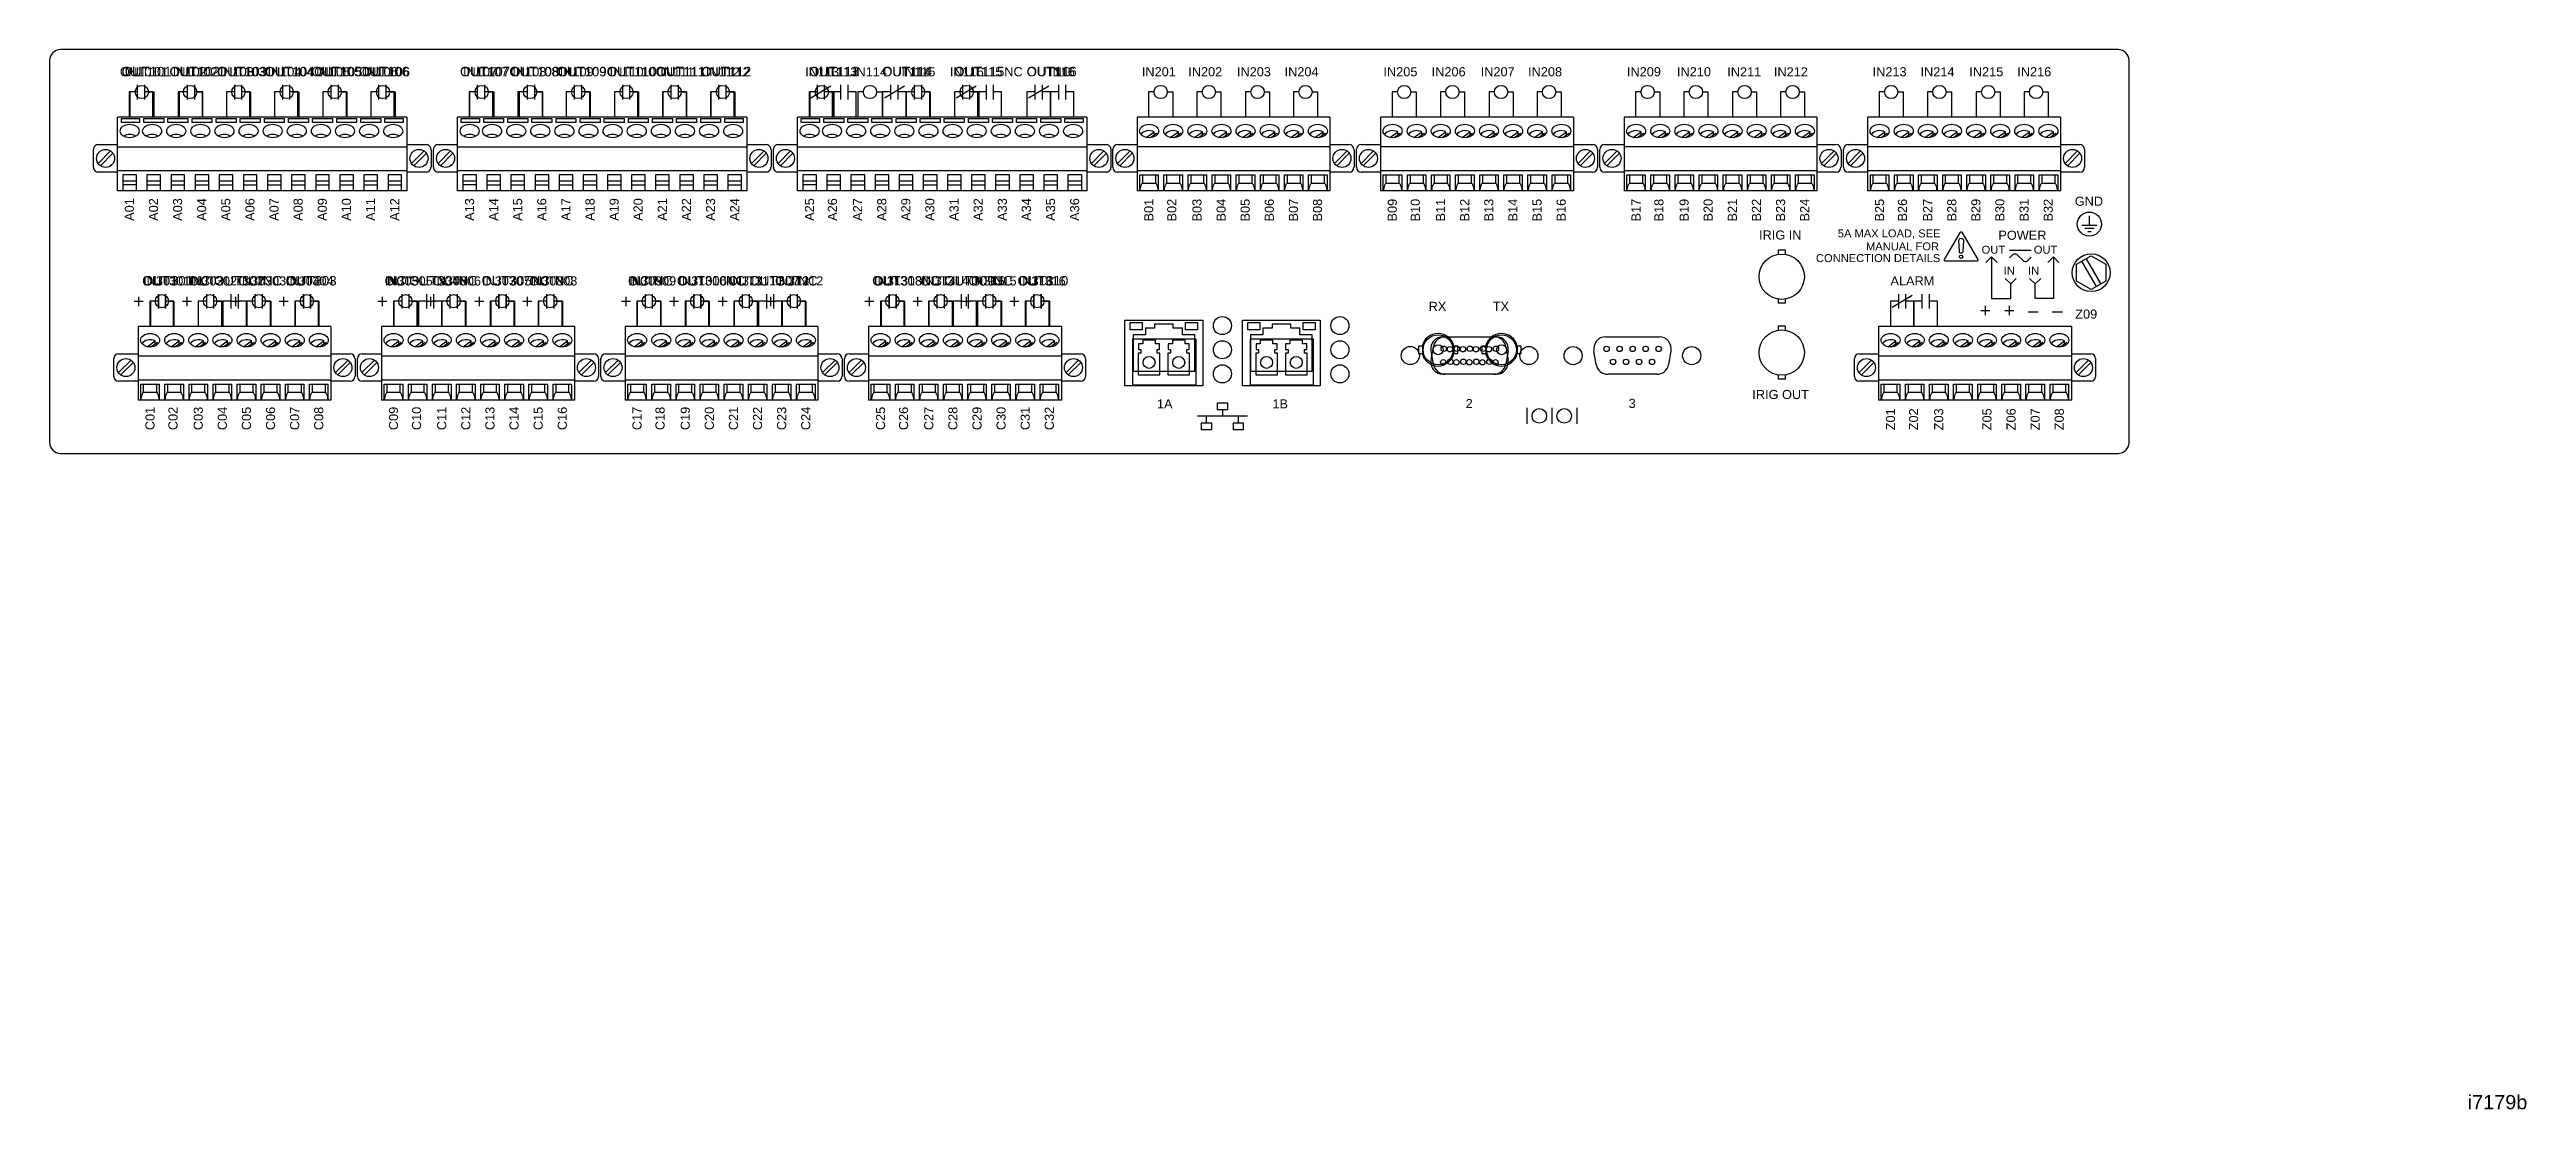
# Model space of a CAD drawing. Extents: x 2 to 47, y 1 to 34.
# Drawn here: x 26.43 to 46.98, y 1 to 9.79 of the extents above; entities that cross this region are included whole.
import ezdxf

# ---------------------------------------------------------------- set-up
doc = ezdxf.new("R2010")
doc.units = 0
doc.header["$MEASUREMENT"] = 0
for name, color, linetype in [('2_01__2-1-___48__DI', 7, 'CONTINUOUS'), ('2_02__1-1-___32__DI___16__', 7, 'CONTINUOUS'), ('2_03__1-6X___16__DI___32__', 7, 'CONTINUOUS'), ('2_04__1-61___16__HCI_DI___', 7, 'CONTINUOUS'), ('2_05__1-62___16__DI___16__', 7, 'CONTINUOUS'), ('2_06__2-63___32__DI___10__', 7, 'CONTINUOUS'), ('3_01__1__EIA_232', 7, 'CONTINUOUS'), ('3_02__2__EIA_485', 7, 'CONTINUOUS'), ('3_03__4__ST_62_5ΜM_MULTIMO', 7, 'CONTINUOUS'), ('4_01__6___2__10-100BASE-T', 7, 'CONTINUOUS'), ('4_02__8___2__100BASE-FX__L', 7, 'CONTINUOUS'), ('5_00______DWG_', 7, 'CONTINUOUS')]:
    doc.layers.add(name, color=color, linetype=linetype)
doc.styles.add('ARIAL', font='arial.ttf')

msp = doc.modelspace()

# ---------------------------------------------------------------- texts
at = {"layer": '2_01__2-1-___48__DI', "style": 'ARIAL'}
for s, p in [('IN101', (27.053, 9.57)), ('IN102', (27.452, 9.57)), ('IN103', (27.843, 9.57)), ('IN104', (28.238, 9.57)), ('IN105', (28.641, 9.57)), ('IN106', (29.036, 9.57)), ('IN107', (29.861, 9.57)), ('IN108', (30.27, 9.57)), ('IN109', (30.662, 9.57)), ('IN110', (31.076, 9.57)), ('IN111', (31.496, 9.569)), ('IN112', (31.874, 9.569)), ('IN113', (32.698, 9.57)), ('IN114', (33.095, 9.569)), ('IN115', (33.497, 9.57)), ('IN116', (33.898, 9.57)), ('NC', (34.35, 9.57)), ('NC', (34.751, 9.57)), ('IN301', (27.207, 7.835)), ('IN302', (27.592, 7.835)), ('IN303', (27.996, 7.835)), ('IN304', (28.391, 7.835)), ('IN305', (29.211, 7.835)), ('IN306', (29.611, 7.835)), ('IN307', (30.017, 7.835)), ('IN308', (30.411, 7.835)), ('IN309', (31.231, 7.835)), ('IN310', (31.647, 7.835)), ('IN311', (32.068, 7.835)), ('IN312', (32.45, 7.835)), ('IN313', (33.27, 7.835)), ('IN314', (33.667, 7.835)), ('IN315', (34.072, 7.835)), ('IN316', (34.47, 7.835))]:
    msp.add_text(s, height=0.0756, dxfattribs=at).set_placement(p)
at = {"layer": '2_02__1-1-___32__DI___16__', "style": 'ARIAL'}
for s, p in [('OUT101', (27.014, 9.57)), ('OUT102', (27.425, 9.57)), ('OUT103', (27.822, 9.57)), ('OUT104', (28.22, 9.57)), ('OUT105', (28.625, 9.57)), ('OUT106', (29.021, 9.57)), ('OUT107', (29.836, 9.57)), ('OUT108', (30.254, 9.57)), ('OUT109', (30.649, 9.57)), ('OUT110', (31.056, 9.57)), ('OUT111', (31.466, 9.57)), ('OUT112', (31.839, 9.57)), ('OUT113', (32.731, 9.57)), ('OUT114', (33.338, 9.57)), ('OUT115', (33.935, 9.57)), ('OUT116', (34.536, 9.57)), ('IN301', (27.207, 7.835)), ('IN302', (27.592, 7.835)), ('IN303', (27.996, 7.835)), ('IN304', (28.391, 7.835)), ('IN305', (29.211, 7.835)), ('IN306', (29.611, 7.835)), ('IN307', (30.017, 7.835)), ('IN308', (30.411, 7.835)), ('IN309', (31.231, 7.835)), ('IN310', (31.647, 7.835)), ('IN311', (32.068, 7.835)), ('IN312', (32.45, 7.835)), ('IN313', (33.27, 7.835)), ('IN314', (33.667, 7.835)), ('IN315', (34.072, 7.835)), ('IN316', (34.47, 7.835))]:
    msp.add_text(s, height=0.0756, dxfattribs=at).set_placement(p)
at = {"layer": '2_03__1-6X___16__DI___32__', "style": 'ARIAL'}
for s, p in [('OUT101', (27.014, 9.57)), ('OUT102', (27.425, 9.57)), ('OUT103', (27.822, 9.57)), ('OUT104', (28.22, 9.57)), ('OUT105', (28.625, 9.57)), ('OUT106', (29.021, 9.57)), ('OUT107', (29.836, 9.57)), ('OUT108', (30.254, 9.57)), ('OUT109', (30.649, 9.57)), ('OUT110', (31.056, 9.57)), ('OUT111', (31.466, 9.57)), ('OUT112', (31.839, 9.57)), ('OUT113', (32.731, 9.57)), ('OUT114', (33.338, 9.57)), ('OUT115', (33.935, 9.57)), ('OUT116', (34.536, 9.57)), ('OUT301', (27.199, 7.835)), ('OUT302', (27.587, 7.835)), ('OUT303', (27.994, 7.835)), ('OUT304', (28.388, 7.835)), ('OUT305', (29.21, 7.835)), ('OUT306', (29.61, 7.835)), ('OUT307', (30.017, 7.835)), ('OUT308', (30.409, 7.835)), ('OUT309', (31.229, 7.835)), ('OUT310', (31.645, 7.835)), ('OUT311', (32.058, 7.835)), ('OUT312', (32.449, 7.835)), ('OUT313', (33.268, 7.835)), ('OUT314', (33.656, 7.835)), ('OUT315', (34.053, 7.835)), ('OUT316', (34.46, 7.835))]:
    msp.add_text(s, height=0.0756, dxfattribs=at).set_placement(p)
at = {"layer": '2_04__1-61___16__HCI_DI___', "style": 'ARIAL'}
for s, height, p in [('OUT101', 0.0756, (27.014, 9.57)), ('OUT102', 0.0756, (27.425, 9.57)), ('OUT103', 0.0756, (27.822, 9.57)), ('OUT104', 0.0756, (28.22, 9.57)), ('OUT105', 0.0756, (28.625, 9.57)), ('OUT106', 0.0756, (29.021, 9.57)), ('OUT107', 0.0756, (29.836, 9.57)), ('OUT108', 0.0756, (30.254, 9.57)), ('OUT109', 0.0756, (30.649, 9.57)), ('OUT110', 0.0756, (31.056, 9.57)), ('OUT111', 0.0756, (31.466, 9.57)), ('OUT112', 0.0756, (31.839, 9.57)), ('OUT113', 0.0756, (32.731, 9.57)), ('OUT114', 0.0756, (33.338, 9.57)), ('OUT115', 0.0756, (33.935, 9.57)), ('OUT116', 0.0756, (34.536, 9.57)), ('OUT301', 0.0756, (27.199, 7.835)), ('OUT302', 0.0756, (27.587, 7.835)), ('OUT303', 0.0756, (27.994, 7.835)), ('OUT304', 0.0756, (28.388, 7.835)), ('OUT305', 0.0756, (29.21, 7.835)), ('OUT306', 0.0756, (29.61, 7.835)), ('OUT307', 0.0756, (30.017, 7.835)), ('OUT308', 0.0756, (30.409, 7.835)), ('OUT309', 0.0756, (31.229, 7.835)), ('OUT310', 0.0756, (31.645, 7.835)), ('OUT311', 0.0756, (32.058, 7.835)), ('OUT312', 0.0756, (32.449, 7.835)), ('OUT313', 0.0756, (33.268, 7.835)), ('OUT314', 0.0756, (33.656, 7.835)), ('OUT315', 0.0756, (34.053, 7.835)), ('OUT316', 0.0756, (34.46, 7.835)), ('+', 0.113, (27.124, 7.648)), ('+', 0.113, (27.524, 7.648)), ('+', 0.113, (27.928, 7.648)), ('+', 0.113, (28.326, 7.648)), ('+', 0.113, (29.145, 7.648)), ('+', 0.113, (29.545, 7.648)), ('+', 0.113, (29.949, 7.648)), ('+', 0.113, (30.347, 7.648)), ('+', 0.113, (31.165, 7.648)), ('+', 0.113, (31.565, 7.648)), ('+', 0.113, (31.968, 7.648)), ('+', 0.113, (32.367, 7.648)), ('+', 0.113, (33.185, 7.648)), ('+', 0.113, (33.585, 7.648)), ('+', 0.113, (33.988, 7.648)), ('+', 0.113, (34.387, 7.648))]:
    msp.add_text(s, height=height, dxfattribs=at).set_placement(p)
at = {"layer": '2_05__1-62___16__DI___16__', "style": 'ARIAL'}
for s, p in [('OUT101', (27.028, 9.57)), ('OUT102', (27.427, 9.57)), ('OUT103', (27.818, 9.57)), ('OUT104', (28.213, 9.57)), ('OUT105', (28.603, 9.57)), ('OUT106', (28.998, 9.57)), ('OUT107', (29.835, 9.57)), ('OUT108', (30.244, 9.57)), ('OUT109', (30.636, 9.57)), ('OUT110', (31.051, 9.57)), ('OUT111', (31.457, 9.57)), ('OUT112', (31.836, 9.57)), ('OUT113', (32.731, 9.57)), ('OUT114', (33.337, 9.57)), ('OUT115', (33.935, 9.57)), ('OUT116', (34.536, 9.57)), ('OUT301', (27.205, 7.835)), ('NC', (27.604, 7.835)), ('OUT302', (27.795, 7.835)), ('NC', (28.201, 7.835)), ('OUT303', (28.396, 7.835)), ('NC', (29.227, 7.835)), ('OUT304', (29.414, 7.835)), ('NC', (29.822, 7.835)), ('OUT305', (30.014, 7.835)), ('NC', (30.422, 7.835)), ('NC', (30.622, 7.835)), ('NC', (31.247, 7.835)), ('NC', (31.442, 7.835)), ('OUT306', (31.634, 7.835)), ('NC', (32.042, 7.835)), ('OUT307', (32.237, 7.835)), ('NC', (32.642, 7.835)), ('OUT308', (33.254, 7.835)), ('NC', (33.662, 7.835)), ('OUT309', (33.854, 7.835)), ('NC', (34.262, 7.835)), ('OUT310', (34.465, 7.835))]:
    msp.add_text(s, height=0.0787, dxfattribs=at).set_placement(p)
at = {"layer": '2_06__2-63___32__DI___10__', "style": 'ARIAL'}
for s, height, p in [('IN101', 0.0756, (27.053, 9.57)), ('IN102', 0.0756, (27.452, 9.57)), ('IN103', 0.0756, (27.843, 9.57)), ('IN104', 0.0756, (28.238, 9.57)), ('IN105', 0.0756, (28.641, 9.57)), ('IN106', 0.0756, (29.036, 9.57)), ('IN107', 0.0756, (29.861, 9.57)), ('IN108', 0.0756, (30.27, 9.57)), ('IN109', 0.0756, (30.662, 9.57)), ('IN110', 0.0756, (31.076, 9.57)), ('IN111', 0.0756, (31.496, 9.569)), ('IN112', 0.0756, (31.874, 9.569)), ('IN113', 0.0756, (32.698, 9.57)), ('IN114', 0.0756, (33.095, 9.569)), ('IN115', 0.0756, (33.497, 9.57)), ('IN116', 0.0756, (33.898, 9.57)), ('NC', 0.0756, (34.35, 9.57)), ('NC', 0.0756, (34.751, 9.57)), ('OUT301', 0.0787, (27.205, 7.835)), ('NC', 0.0787, (27.604, 7.835)), ('OUT302', 0.0787, (27.795, 7.835)), ('NC', 0.0787, (28.201, 7.835)), ('OUT303', 0.0787, (28.396, 7.835)), ('NC', 0.0787, (29.227, 7.835)), ('OUT304', 0.0787, (29.414, 7.835)), ('NC', 0.0787, (29.822, 7.835)), ('OUT305', 0.0787, (30.014, 7.835)), ('NC', 0.0787, (30.422, 7.835)), ('NC', 0.0787, (30.622, 7.835)), ('NC', 0.0787, (31.247, 7.835)), ('NC', 0.0787, (31.442, 7.835)), ('OUT306', 0.0787, (31.634, 7.835)), ('NC', 0.0787, (32.042, 7.835)), ('OUT307', 0.0787, (32.237, 7.835)), ('NC', 0.0787, (32.642, 7.835)), ('OUT308', 0.0787, (33.254, 7.835)), ('NC', 0.0787, (33.662, 7.835)), ('OUT309', 0.0787, (33.854, 7.835)), ('NC', 0.0787, (34.262, 7.835)), ('OUT310', 0.0787, (34.465, 7.835))]:
    msp.add_text(s, height=height, dxfattribs=at).set_placement(p)
at = {"layer": '3_03__4__ST_62_5ΜM_MULTIMO', "style": 'ARIAL'}
for s, p in [('RX', (37.87, 7.624)), ('TX', (38.402, 7.624))]:
    msp.add_text(s, height=0.0756, dxfattribs=at).set_placement(p)
at = {"layer": '5_00______DWG_', "style": 'ARIAL'}
for s, height, p in [('IN201', 0.0756, (35.491, 9.57)), ('IN202', 0.0756, (35.876, 9.57)), ('IN203', 0.0756, (36.28, 9.57)), ('IN204', 0.0756, (36.675, 9.57)), ('IN205', 0.0756, (37.495, 9.57)), ('IN206', 0.0756, (37.895, 9.57)), ('IN207', 0.0756, (38.302, 9.57)), ('IN208', 0.0756, (38.695, 9.57)), ('IN209', 0.0756, (39.515, 9.57)), ('IN210', 0.0756, (39.93, 9.57)), ('IN211', 0.0756, (40.347, 9.569)), ('IN212', 0.0756, (40.734, 9.569)), ('IN213', 0.0756, (41.553, 9.57)), ('IN214', 0.0756, (41.95, 9.569)), ('IN215', 0.0756, (42.355, 9.57)), ('IN216', 0.0756, (42.753, 9.57)), ('GND', 0.0756, (43.23, 8.496)), ('IRIG IN', 0.0756, (40.611, 8.216)), ('5A MAX LOAD, SEE', 0.06611, (41.264, 8.234)), ('POWER', 0.0756, (42.596, 8.214)), ('CONNECTION DETAILS', 0.06611, (41.083, 8.029)), ('MANUAL FOR', 0.0661, (41.498, 8.126)), ('OUT', 0.0661, (42.457, 8.099)), ('OUT', 0.0661, (42.89, 8.099)), ('ALARM', 0.0756, (41.701, 7.835)), ('IN', 0.0661, (42.64, 7.926)), ('IN', 0.0661, (42.842, 7.926)), ('+', 0.113, (42.441, 7.572)), ('+', 0.113, (42.641, 7.572)), ('–', 0.113, (42.841, 7.572)), ('–', 0.113, (43.041, 7.572)), ('Z09', 0.0756, (43.234, 7.56)), ('1A', 0.0756, (35.616, 6.815)), ('1B', 0.0756, (36.574, 6.815)), ('2', 0.0756, (38.177, 6.818)), ('3', 0.0756, (39.529, 6.819)), ('IRIG OUT', 0.0756, (40.555, 6.893)), ('i7179b', 0.118, (46.489, 1.002))]:
    msp.add_text(s, height=height, dxfattribs=at).set_placement(p)
for s, p in [('A01', (27.13, 8.371)), ('A02', (27.33, 8.371)), ('A03', (27.53, 8.371)), ('A04', (27.73, 8.371)), ('A05', (27.93, 8.371)), ('A06', (28.13, 8.371)), ('A07', (28.33, 8.371)), ('A08', (28.53, 8.371)), ('A09', (28.73, 8.371)), ('A10', (28.93, 8.371)), ('A11', (29.131, 8.371)), ('A12', (29.331, 8.371)), ('A13', (29.952, 8.371)), ('A14', (30.152, 8.371)), ('A15', (30.351, 8.371)), ('A16', (30.551, 8.371)), ('A17', (30.751, 8.371)), ('A18', (30.951, 8.371)), ('A19', (31.151, 8.371)), ('A20', (31.35, 8.371)), ('A21', (31.551, 8.371)), ('A22', (31.751, 8.371)), ('A23', (31.951, 8.371)), ('A24', (32.151, 8.371)), ('A25', (32.772, 8.371)), ('A26', (32.962, 8.371)), ('A27', (33.171, 8.371)), ('A28', (33.371, 8.371)), ('A29', (33.571, 8.371)), ('A30', (33.77, 8.371)), ('A31', (33.971, 8.371)), ('A32', (34.171, 8.371)), ('A33', (34.371, 8.371)), ('A34', (34.571, 8.371)), ('A35', (34.771, 8.371)), ('A36', (34.971, 8.371)), ('B01', (35.586, 8.366)), ('B02', (35.777, 8.366)), ('B03', (35.986, 8.366)), ('B04', (36.186, 8.366)), ('B05', (36.386, 8.366)), ('B06', (36.586, 8.366)), ('B07', (36.786, 8.366)), ('B08', (36.986, 8.366)), ('B09', (37.606, 8.366)), ('B10', (37.797, 8.366)), ('B11', (38.007, 8.366)), ('B12', (38.207, 8.366)), ('B13', (38.407, 8.366)), ('B14', (38.607, 8.366)), ('B15', (38.807, 8.366)), ('B16', (39.007, 8.366)), ('B17', (39.628, 8.366)), ('B18', (39.818, 8.366)), ('B19', (40.027, 8.366)), ('B20', (40.226, 8.366)), ('B21', (40.427, 8.366)), ('B22', (40.627, 8.366)), ('B23', (40.827, 8.366)), ('B24', (41.027, 8.366)), ('B25', (41.648, 8.366)), ('B26', (41.838, 8.366)), ('B27', (42.047, 8.366)), ('B28', (42.247, 8.366)), ('B29', (42.447, 8.366)), ('B30', (42.646, 8.366)), ('B31', (42.847, 8.366)), ('B32', (43.047, 8.366)), ('C01', (27.301, 6.635)), ('C02', (27.492, 6.635)), ('C03', (27.701, 6.635)), ('C04', (27.901, 6.635)), ('C05', (28.101, 6.635)), ('C06', (28.301, 6.635)), ('C07', (28.501, 6.635)), ('C08', (28.701, 6.635)), ('C09', (29.321, 6.635)), ('C10', (29.512, 6.635)), ('C11', (29.721, 6.635)), ('C12', (29.921, 6.635)), ('C13', (30.121, 6.635)), ('C14', (30.321, 6.635)), ('C15', (30.521, 6.635)), ('C16', (30.721, 6.635)), ('C17', (31.341, 6.635)), ('C18', (31.532, 6.635)), ('C19', (31.741, 6.635)), ('C20', (31.941, 6.635)), ('C21', (32.141, 6.635)), ('C22', (32.341, 6.635)), ('C23', (32.541, 6.635)), ('C24', (32.741, 6.635)), ('C25', (33.361, 6.635)), ('C26', (33.552, 6.635)), ('C27', (33.761, 6.635)), ('C28', (33.961, 6.635)), ('C29', (34.161, 6.635)), ('C30', (34.361, 6.635)), ('C31', (34.561, 6.635)), ('C32', (34.761, 6.635)), ('Z01', (41.739, 6.634)), ('Z02', (41.93, 6.634)), ('Z03', (42.139, 6.634)), ('Z05', (42.539, 6.634)), ('Z06', (42.739, 6.634)), ('Z07', (42.939, 6.634)), ('Z08', (43.139, 6.634))]:
    msp.add_text(s, height=0.0756, rotation=90, dxfattribs=at).set_placement(p)

# ---------------------------------------------------------------- linework, layer by layer
at = {"layer": '2_01__2-1-___48__DI'}
for p, q in [((27.141, 9.44), (27.096, 9.44)), ((27.096, 9.44), (27.096, 9.23)), ((27.251, 9.44), (27.296, 9.44)), ((27.296, 9.44), (27.296, 9.23)), ((27.541, 9.44), (27.496, 9.44)), ((27.496, 9.44), (27.496, 9.23)), ((27.651, 9.44), (27.696, 9.44)), ((27.696, 9.44), (27.696, 9.23)), ((27.942, 9.44), (27.897, 9.44)), ((27.897, 9.44), (27.897, 9.23)), ((28.052, 9.44), (28.097, 9.44)), ((28.097, 9.44), (28.097, 9.23)), ((28.342, 9.44), (28.297, 9.44)), ((28.297, 9.44), (28.297, 9.23)), ((28.452, 9.44), (28.497, 9.44)), ((28.497, 9.44), (28.497, 9.23)), ((28.741, 9.44), (28.696, 9.44)), ((28.696, 9.44), (28.696, 9.23)), ((28.851, 9.44), (28.896, 9.44)), ((28.896, 9.44), (28.896, 9.23)), ((29.141, 9.44), (29.096, 9.44)), ((29.096, 9.44), (29.096, 9.23)), ((29.251, 9.44), (29.296, 9.44)), ((29.296, 9.44), (29.296, 9.23)), ((29.96, 9.44), (29.915, 9.44)), ((29.915, 9.44), (29.915, 9.23)), ((30.07, 9.44), (30.115, 9.44)), ((30.115, 9.44), (30.115, 9.23)), ((30.361, 9.44), (30.316, 9.44)), ((30.316, 9.44), (30.316, 9.23)), ((30.471, 9.44), (30.516, 9.44)), ((30.516, 9.44), (30.516, 9.23)), ((30.761, 9.44), (30.716, 9.44)), ((30.716, 9.44), (30.716, 9.23)), ((30.871, 9.44), (30.916, 9.44)), ((30.916, 9.44), (30.916, 9.23)), ((31.161, 9.44), (31.116, 9.44)), ((31.116, 9.44), (31.116, 9.23)), ((31.271, 9.44), (31.316, 9.44)), ((31.316, 9.44), (31.316, 9.23)), ((31.56, 9.44), (31.515, 9.44)), ((31.515, 9.44), (31.515, 9.23)), ((31.67, 9.44), (31.715, 9.44)), ((31.715, 9.44), (31.715, 9.23)), ((31.96, 9.44), (31.915, 9.44)), ((31.915, 9.44), (31.915, 9.23)), ((32.07, 9.44), (32.115, 9.44)), ((32.115, 9.44), (32.115, 9.23)), ((32.781, 9.44), (32.736, 9.44)), ((32.736, 9.44), (32.736, 9.23)), ((32.891, 9.44), (32.936, 9.44)), ((32.936, 9.44), (32.936, 9.23)), ((33.181, 9.44), (33.136, 9.44)), ((33.136, 9.44), (33.136, 9.23)), ((33.291, 9.44), (33.336, 9.44)), ((33.336, 9.44), (33.336, 9.23)), ((33.581, 9.44), (33.536, 9.44)), ((33.536, 9.44), (33.536, 9.23)), ((33.691, 9.44), (33.736, 9.44)), ((33.736, 9.44), (33.736, 9.23)), ((33.983, 9.44), (33.938, 9.44)), ((33.938, 9.44), (33.938, 9.23)), ((34.093, 9.44), (34.138, 9.44)), ((34.138, 9.44), (34.138, 9.23)), ((27.307, 7.705), (27.262, 7.705)), ((27.262, 7.705), (27.262, 7.495)), ((27.417, 7.705), (27.462, 7.705)), ((27.462, 7.705), (27.462, 7.495)), ((27.707, 7.705), (27.662, 7.705)), ((27.662, 7.705), (27.662, 7.495)), ((27.817, 7.705), (27.862, 7.705)), ((27.862, 7.705), (27.862, 7.495)), ((28.111, 7.705), (28.066, 7.705)), ((28.066, 7.705), (28.066, 7.495)), ((28.221, 7.705), (28.266, 7.705)), ((28.266, 7.705), (28.266, 7.495)), ((28.509, 7.705), (28.464, 7.705)), ((28.464, 7.705), (28.464, 7.495)), ((28.619, 7.705), (28.664, 7.705)), ((28.664, 7.705), (28.664, 7.495)), ((29.327, 7.705), (29.282, 7.705)), ((29.282, 7.705), (29.282, 7.495)), ((29.437, 7.705), (29.482, 7.705)), ((29.482, 7.705), (29.482, 7.495)), ((29.727, 7.705), (29.682, 7.705)), ((29.682, 7.705), (29.682, 7.495)), ((29.837, 7.705), (29.882, 7.705)), ((29.882, 7.705), (29.882, 7.495)), ((30.131, 7.705), (30.086, 7.705)), ((30.086, 7.705), (30.086, 7.495)), ((30.241, 7.705), (30.286, 7.705)), ((30.286, 7.705), (30.286, 7.495)), ((30.529, 7.705), (30.484, 7.705)), ((30.484, 7.705), (30.484, 7.495)), ((30.639, 7.705), (30.684, 7.705)), ((30.684, 7.705), (30.684, 7.495)), ((31.347, 7.705), (31.302, 7.705)), ((31.302, 7.705), (31.302, 7.495)), ((31.457, 7.705), (31.502, 7.705)), ((31.502, 7.705), (31.502, 7.495)), ((31.747, 7.705), (31.702, 7.705)), ((31.702, 7.705), (31.702, 7.495)), ((31.857, 7.705), (31.902, 7.705)), ((31.902, 7.705), (31.902, 7.495)), ((32.151, 7.705), (32.106, 7.705)), ((32.106, 7.705), (32.106, 7.495)), ((32.261, 7.705), (32.306, 7.705)), ((32.306, 7.705), (32.306, 7.495)), ((32.549, 7.705), (32.504, 7.705)), ((32.504, 7.705), (32.504, 7.495)), ((32.659, 7.705), (32.704, 7.705)), ((32.704, 7.705), (32.704, 7.495)), ((33.367, 7.705), (33.322, 7.705)), ((33.322, 7.705), (33.322, 7.495)), ((33.477, 7.705), (33.522, 7.705)), ((33.522, 7.705), (33.522, 7.495)), ((33.767, 7.705), (33.722, 7.705)), ((33.722, 7.705), (33.722, 7.495)), ((33.877, 7.705), (33.922, 7.705)), ((33.922, 7.705), (33.922, 7.495)), ((34.171, 7.705), (34.126, 7.705)), ((34.126, 7.705), (34.126, 7.495)), ((34.281, 7.705), (34.326, 7.705)), ((34.326, 7.705), (34.326, 7.495)), ((34.569, 7.705), (34.524, 7.705)), ((34.524, 7.705), (34.524, 7.495)), ((34.679, 7.705), (34.724, 7.705)), ((34.724, 7.705), (34.724, 7.495))]:
    msp.add_line(p, q, dxfattribs=at)
for centre in [(27.196, 9.44), (27.596, 9.44), (27.997, 9.44), (28.397, 9.44), (28.796, 9.44), (29.196, 9.44), (30.015, 9.44), (30.416, 9.44), (30.816, 9.44), (31.216, 9.44), (31.615, 9.44), (32.015, 9.44), (32.836, 9.44), (33.236, 9.44), (33.636, 9.44), (34.038, 9.44), (27.362, 7.705), (27.762, 7.705), (28.166, 7.705), (28.564, 7.705), (29.382, 7.705), (29.782, 7.705), (30.186, 7.705), (30.584, 7.705), (31.402, 7.705), (31.802, 7.705), (32.206, 7.705), (32.604, 7.705), (33.422, 7.705), (33.822, 7.705), (34.226, 7.705), (34.624, 7.705)]:
    msp.add_circle(centre, 0.055, dxfattribs=at)
at = {"layer": '2_02__1-1-___32__DI___16__'}
for p, q in [((27.16, 9.378), (27.16, 9.498)), ((27.217, 9.498), (27.217, 9.378)), ((27.575, 9.378), (27.575, 9.498)), ((27.632, 9.498), (27.632, 9.378)), ((27.966, 9.378), (27.966, 9.498)), ((28.022, 9.498), (28.022, 9.378)), ((28.366, 9.378), (28.366, 9.498)), ((28.422, 9.498), (28.422, 9.378)), ((28.767, 9.378), (28.767, 9.498)), ((28.824, 9.498), (28.824, 9.378)), ((29.163, 9.378), (29.163, 9.498)), ((29.22, 9.498), (29.22, 9.378)), ((29.98, 9.378), (29.98, 9.498)), ((30.037, 9.498), (30.037, 9.378)), ((30.395, 9.378), (30.395, 9.498)), ((30.452, 9.498), (30.452, 9.378)), ((30.786, 9.378), (30.786, 9.498)), ((30.842, 9.498), (30.842, 9.378)), ((31.186, 9.378), (31.186, 9.498)), ((31.242, 9.498), (31.242, 9.378)), ((31.587, 9.378), (31.587, 9.498)), ((31.644, 9.498), (31.644, 9.378)), ((31.983, 9.378), (31.983, 9.498)), ((32.04, 9.498), (32.04, 9.378)), ((32.912, 9.488), (32.746, 9.388)), ((32.8, 9.378), (32.8, 9.498)), ((32.8, 9.378), (32.8, 9.498)), ((32.857, 9.498), (32.857, 9.378)), ((32.995, 9.378), (32.995, 9.498)), ((33.052, 9.498), (33.052, 9.378)), ((33.522, 9.488), (33.355, 9.388)), ((33.41, 9.378), (33.41, 9.498)), ((33.467, 9.498), (33.467, 9.378)), ((33.605, 9.378), (33.605, 9.498)), ((33.662, 9.498), (33.662, 9.378)), ((34.117, 9.488), (33.951, 9.388)), ((34.006, 9.378), (34.006, 9.498)), ((34.062, 9.498), (34.062, 9.378)), ((34.201, 9.378), (34.201, 9.498)), ((34.257, 9.498), (34.257, 9.378)), ((34.719, 9.488), (34.552, 9.388)), ((34.607, 9.378), (34.607, 9.498)), ((34.664, 9.498), (34.664, 9.378)), ((34.802, 9.378), (34.802, 9.498)), ((34.859, 9.498), (34.859, 9.378)), ((27.16, 9.44), (27.091, 9.44)), ((27.091, 9.44), (27.091, 9.23)), ((27.286, 9.44), (27.217, 9.44)), ((27.286, 9.23), (27.286, 9.44)), ((27.575, 9.44), (27.506, 9.44)), ((27.506, 9.44), (27.506, 9.23)), ((27.701, 9.44), (27.632, 9.44)), ((27.701, 9.23), (27.701, 9.44)), ((27.966, 9.44), (27.897, 9.44)), ((27.897, 9.44), (27.897, 9.23)), ((28.091, 9.44), (28.022, 9.44)), ((28.091, 9.23), (28.091, 9.44)), ((28.366, 9.44), (28.296, 9.44)), ((28.296, 9.44), (28.296, 9.23)), ((28.491, 9.44), (28.422, 9.44)), ((28.491, 9.23), (28.491, 9.44)), ((28.767, 9.44), (28.698, 9.44)), ((28.698, 9.44), (28.698, 9.23)), ((28.893, 9.44), (28.824, 9.44)), ((28.893, 9.23), (28.893, 9.44)), ((29.163, 9.44), (29.094, 9.44)), ((29.094, 9.44), (29.094, 9.23)), ((29.289, 9.44), (29.22, 9.44)), ((29.289, 9.23), (29.289, 9.44)), ((29.98, 9.44), (29.911, 9.44)), ((29.911, 9.44), (29.911, 9.23)), ((30.106, 9.44), (30.037, 9.44)), ((30.106, 9.23), (30.106, 9.44)), ((30.395, 9.44), (30.326, 9.44)), ((30.326, 9.44), (30.326, 9.23)), ((30.521, 9.44), (30.452, 9.44)), ((30.521, 9.23), (30.521, 9.44)), ((30.786, 9.44), (30.716, 9.44)), ((30.716, 9.44), (30.716, 9.23)), ((30.911, 9.44), (30.842, 9.44)), ((30.911, 9.23), (30.911, 9.44)), ((31.186, 9.44), (31.116, 9.44)), ((31.116, 9.44), (31.116, 9.23)), ((31.311, 9.44), (31.242, 9.44)), ((31.311, 9.23), (31.311, 9.44)), ((31.587, 9.44), (31.518, 9.44)), ((31.518, 9.44), (31.518, 9.23)), ((31.713, 9.44), (31.644, 9.44)), ((31.713, 9.23), (31.713, 9.44)), ((31.983, 9.44), (31.914, 9.44)), ((31.914, 9.44), (31.914, 9.23)), ((32.109, 9.44), (32.04, 9.44)), ((32.109, 9.23), (32.109, 9.44)), ((32.8, 9.44), (32.731, 9.44)), ((32.731, 9.44), (32.731, 9.23)), ((32.926, 9.44), (32.857, 9.44)), ((32.926, 9.23), (32.926, 9.44)), ((32.995, 9.44), (32.926, 9.44)), ((32.926, 9.44), (32.926, 9.23)), ((33.121, 9.44), (33.052, 9.44)), ((33.121, 9.23), (33.121, 9.44)), ((33.41, 9.44), (33.341, 9.44)), ((33.341, 9.44), (33.341, 9.23)), ((33.536, 9.44), (33.467, 9.44)), ((33.536, 9.23), (33.536, 9.44)), ((33.605, 9.44), (33.536, 9.44)), ((33.536, 9.44), (33.536, 9.23)), ((33.731, 9.44), (33.662, 9.44)), ((33.731, 9.23), (33.731, 9.44)), ((34.006, 9.44), (33.936, 9.44)), ((33.936, 9.44), (33.936, 9.23)), ((34.131, 9.44), (34.062, 9.44)), ((34.131, 9.23), (34.131, 9.44)), ((34.201, 9.44), (34.131, 9.44)), ((34.131, 9.44), (34.131, 9.23)), ((34.326, 9.44), (34.257, 9.44)), ((34.326, 9.23), (34.326, 9.44)), ((34.607, 9.44), (34.538, 9.44)), ((34.538, 9.44), (34.538, 9.23)), ((34.733, 9.44), (34.664, 9.44)), ((34.733, 9.23), (34.733, 9.44)), ((34.802, 9.44), (34.733, 9.44)), ((34.733, 9.44), (34.733, 9.23)), ((34.928, 9.44), (34.859, 9.44)), ((34.928, 9.23), (34.928, 9.44)), ((27.262, 7.705), (27.262, 7.495)), ((27.307, 7.705), (27.262, 7.705)), ((27.417, 7.705), (27.462, 7.705)), ((27.462, 7.705), (27.462, 7.495)), ((27.662, 7.705), (27.662, 7.495)), ((27.707, 7.705), (27.662, 7.705)), ((27.817, 7.705), (27.862, 7.705)), ((27.862, 7.705), (27.862, 7.495)), ((28.066, 7.705), (28.066, 7.495)), ((28.111, 7.705), (28.066, 7.705)), ((28.221, 7.705), (28.266, 7.705)), ((28.266, 7.705), (28.266, 7.495)), ((28.464, 7.705), (28.464, 7.495)), ((28.509, 7.705), (28.464, 7.705)), ((28.619, 7.705), (28.664, 7.705)), ((28.664, 7.705), (28.664, 7.495)), ((29.282, 7.705), (29.282, 7.495)), ((29.327, 7.705), (29.282, 7.705)), ((29.437, 7.705), (29.482, 7.705)), ((29.482, 7.705), (29.482, 7.495)), ((29.682, 7.705), (29.682, 7.495)), ((29.727, 7.705), (29.682, 7.705)), ((29.837, 7.705), (29.882, 7.705)), ((29.882, 7.705), (29.882, 7.495)), ((30.086, 7.705), (30.086, 7.495)), ((30.131, 7.705), (30.086, 7.705)), ((30.241, 7.705), (30.286, 7.705)), ((30.286, 7.705), (30.286, 7.495)), ((30.484, 7.705), (30.484, 7.495)), ((30.529, 7.705), (30.484, 7.705)), ((30.639, 7.705), (30.684, 7.705)), ((30.684, 7.705), (30.684, 7.495)), ((31.302, 7.705), (31.302, 7.495)), ((31.347, 7.705), (31.302, 7.705)), ((31.457, 7.705), (31.502, 7.705)), ((31.502, 7.705), (31.502, 7.495)), ((31.702, 7.705), (31.702, 7.495)), ((31.747, 7.705), (31.702, 7.705)), ((31.857, 7.705), (31.902, 7.705)), ((31.902, 7.705), (31.902, 7.495)), ((32.106, 7.705), (32.106, 7.495)), ((32.151, 7.705), (32.106, 7.705)), ((32.261, 7.705), (32.306, 7.705)), ((32.306, 7.705), (32.306, 7.495)), ((32.504, 7.705), (32.504, 7.495)), ((32.549, 7.705), (32.504, 7.705)), ((32.659, 7.705), (32.704, 7.705)), ((32.704, 7.705), (32.704, 7.495)), ((33.322, 7.705), (33.322, 7.495)), ((33.367, 7.705), (33.322, 7.705)), ((33.477, 7.705), (33.522, 7.705)), ((33.522, 7.705), (33.522, 7.495)), ((33.722, 7.705), (33.722, 7.495)), ((33.767, 7.705), (33.722, 7.705)), ((33.877, 7.705), (33.922, 7.705)), ((33.922, 7.705), (33.922, 7.495)), ((34.126, 7.705), (34.126, 7.495)), ((34.171, 7.705), (34.126, 7.705)), ((34.281, 7.705), (34.326, 7.705)), ((34.326, 7.705), (34.326, 7.495)), ((34.524, 7.705), (34.524, 7.495)), ((34.569, 7.705), (34.524, 7.705)), ((34.679, 7.705), (34.724, 7.705)), ((34.724, 7.705), (34.724, 7.495))]:
    msp.add_line(p, q, dxfattribs=at)
for centre in [(27.362, 7.705), (27.762, 7.705), (28.166, 7.705), (28.564, 7.705), (29.382, 7.705), (29.782, 7.705), (30.186, 7.705), (30.584, 7.705), (31.402, 7.705), (31.802, 7.705), (32.206, 7.705), (32.604, 7.705), (33.422, 7.705), (33.822, 7.705), (34.226, 7.705), (34.624, 7.705)]:
    msp.add_circle(centre, 0.055, dxfattribs=at)
at = {"layer": '2_03__1-6X___16__DI___32__'}
for p, q in [((27.16, 9.378), (27.16, 9.498)), ((27.217, 9.498), (27.217, 9.378)), ((27.575, 9.378), (27.575, 9.498)), ((27.632, 9.498), (27.632, 9.378)), ((27.966, 9.378), (27.966, 9.498)), ((28.022, 9.498), (28.022, 9.378)), ((28.366, 9.378), (28.366, 9.498)), ((28.422, 9.498), (28.422, 9.378)), ((28.767, 9.378), (28.767, 9.498)), ((28.824, 9.498), (28.824, 9.378)), ((29.163, 9.378), (29.163, 9.498)), ((29.22, 9.498), (29.22, 9.378)), ((29.98, 9.378), (29.98, 9.498)), ((30.037, 9.498), (30.037, 9.378)), ((30.395, 9.378), (30.395, 9.498)), ((30.452, 9.498), (30.452, 9.378)), ((30.786, 9.378), (30.786, 9.498)), ((30.842, 9.498), (30.842, 9.378)), ((31.186, 9.378), (31.186, 9.498)), ((31.242, 9.498), (31.242, 9.378)), ((31.587, 9.378), (31.587, 9.498)), ((31.644, 9.498), (31.644, 9.378)), ((31.983, 9.378), (31.983, 9.498)), ((32.04, 9.498), (32.04, 9.378)), ((32.912, 9.488), (32.746, 9.388)), ((32.8, 9.378), (32.8, 9.498)), ((32.8, 9.378), (32.8, 9.498)), ((32.857, 9.498), (32.857, 9.378)), ((32.995, 9.378), (32.995, 9.498)), ((33.052, 9.498), (33.052, 9.378)), ((33.522, 9.488), (33.355, 9.388)), ((33.41, 9.378), (33.41, 9.498)), ((33.467, 9.498), (33.467, 9.378)), ((33.605, 9.378), (33.605, 9.498)), ((33.662, 9.498), (33.662, 9.378)), ((34.117, 9.488), (33.951, 9.388)), ((34.006, 9.378), (34.006, 9.498)), ((34.062, 9.498), (34.062, 9.378)), ((34.201, 9.378), (34.201, 9.498)), ((34.257, 9.498), (34.257, 9.378)), ((34.719, 9.488), (34.552, 9.388)), ((34.607, 9.378), (34.607, 9.498)), ((34.664, 9.498), (34.664, 9.378)), ((34.802, 9.378), (34.802, 9.498)), ((34.859, 9.498), (34.859, 9.378)), ((27.091, 9.44), (27.091, 9.23)), ((27.16, 9.44), (27.091, 9.44)), ((27.286, 9.44), (27.217, 9.44)), ((27.286, 9.23), (27.286, 9.44)), ((27.506, 9.44), (27.506, 9.23)), ((27.575, 9.44), (27.506, 9.44)), ((27.701, 9.44), (27.632, 9.44)), ((27.701, 9.23), (27.701, 9.44)), ((27.897, 9.44), (27.897, 9.23)), ((27.966, 9.44), (27.897, 9.44)), ((28.091, 9.44), (28.022, 9.44)), ((28.091, 9.23), (28.091, 9.44)), ((28.296, 9.44), (28.296, 9.23)), ((28.366, 9.44), (28.296, 9.44)), ((28.491, 9.44), (28.422, 9.44)), ((28.491, 9.23), (28.491, 9.44)), ((28.698, 9.44), (28.698, 9.23)), ((28.767, 9.44), (28.698, 9.44)), ((28.893, 9.44), (28.824, 9.44)), ((28.893, 9.23), (28.893, 9.44)), ((29.094, 9.44), (29.094, 9.23)), ((29.163, 9.44), (29.094, 9.44)), ((29.289, 9.44), (29.22, 9.44)), ((29.289, 9.23), (29.289, 9.44)), ((29.911, 9.44), (29.911, 9.23)), ((29.98, 9.44), (29.911, 9.44)), ((30.106, 9.44), (30.037, 9.44)), ((30.106, 9.23), (30.106, 9.44)), ((30.326, 9.44), (30.326, 9.23)), ((30.395, 9.44), (30.326, 9.44)), ((30.521, 9.44), (30.452, 9.44)), ((30.521, 9.23), (30.521, 9.44)), ((30.716, 9.44), (30.716, 9.23)), ((30.786, 9.44), (30.716, 9.44)), ((30.911, 9.44), (30.842, 9.44)), ((30.911, 9.23), (30.911, 9.44)), ((31.116, 9.44), (31.116, 9.23)), ((31.186, 9.44), (31.116, 9.44)), ((31.311, 9.44), (31.242, 9.44)), ((31.311, 9.23), (31.311, 9.44)), ((31.518, 9.44), (31.518, 9.23)), ((31.587, 9.44), (31.518, 9.44)), ((31.713, 9.44), (31.644, 9.44)), ((31.713, 9.23), (31.713, 9.44)), ((31.914, 9.44), (31.914, 9.23)), ((31.983, 9.44), (31.914, 9.44)), ((32.109, 9.44), (32.04, 9.44)), ((32.109, 9.23), (32.109, 9.44)), ((32.731, 9.44), (32.731, 9.23)), ((32.8, 9.44), (32.731, 9.44)), ((32.926, 9.44), (32.857, 9.44)), ((32.926, 9.44), (32.926, 9.23)), ((32.995, 9.44), (32.926, 9.44)), ((32.926, 9.23), (32.926, 9.44)), ((33.121, 9.44), (33.052, 9.44)), ((33.121, 9.23), (33.121, 9.44)), ((33.341, 9.44), (33.341, 9.23)), ((33.41, 9.44), (33.341, 9.44)), ((33.536, 9.44), (33.467, 9.44)), ((33.536, 9.44), (33.536, 9.23)), ((33.605, 9.44), (33.536, 9.44)), ((33.536, 9.23), (33.536, 9.44)), ((33.731, 9.44), (33.662, 9.44)), ((33.731, 9.23), (33.731, 9.44)), ((33.936, 9.44), (33.936, 9.23)), ((34.006, 9.44), (33.936, 9.44)), ((34.131, 9.44), (34.062, 9.44)), ((34.131, 9.44), (34.131, 9.23)), ((34.201, 9.44), (34.131, 9.44)), ((34.131, 9.23), (34.131, 9.44)), ((34.326, 9.44), (34.257, 9.44)), ((34.326, 9.23), (34.326, 9.44)), ((34.538, 9.44), (34.538, 9.23)), ((34.607, 9.44), (34.538, 9.44)), ((34.733, 9.44), (34.664, 9.44)), ((34.733, 9.44), (34.733, 9.23)), ((34.802, 9.44), (34.733, 9.44)), ((34.733, 9.23), (34.733, 9.44)), ((34.928, 9.44), (34.859, 9.44)), ((34.928, 9.23), (34.928, 9.44)), ((27.333, 7.705), (27.264, 7.705)), ((27.264, 7.705), (27.264, 7.495)), ((27.333, 7.643), (27.333, 7.763)), ((27.39, 7.763), (27.39, 7.643)), ((27.459, 7.705), (27.39, 7.705)), ((27.459, 7.495), (27.459, 7.705)), ((27.734, 7.705), (27.664, 7.705)), ((27.664, 7.705), (27.664, 7.495)), ((27.734, 7.643), (27.734, 7.763)), ((27.79, 7.763), (27.79, 7.643)), ((27.859, 7.705), (27.79, 7.705)), ((27.859, 7.495), (27.859, 7.705)), ((28.137, 7.705), (28.068, 7.705)), ((28.068, 7.705), (28.068, 7.495)), ((28.137, 7.643), (28.137, 7.763)), ((28.194, 7.763), (28.194, 7.643)), ((28.263, 7.705), (28.194, 7.705)), ((28.263, 7.495), (28.263, 7.705)), ((28.536, 7.705), (28.466, 7.705)), ((28.466, 7.705), (28.466, 7.495)), ((28.536, 7.643), (28.536, 7.763)), ((28.592, 7.763), (28.592, 7.643)), ((28.661, 7.705), (28.592, 7.705)), ((28.661, 7.495), (28.661, 7.705)), ((29.354, 7.705), (29.285, 7.705)), ((29.285, 7.705), (29.285, 7.495)), ((29.354, 7.643), (29.354, 7.763)), ((29.411, 7.763), (29.411, 7.643)), ((29.48, 7.705), (29.411, 7.705)), ((29.48, 7.495), (29.48, 7.705)), ((29.754, 7.705), (29.685, 7.705)), ((29.685, 7.705), (29.685, 7.495)), ((29.754, 7.643), (29.754, 7.763)), ((29.811, 7.763), (29.811, 7.643)), ((29.88, 7.705), (29.811, 7.705)), ((29.88, 7.495), (29.88, 7.705)), ((30.158, 7.705), (30.089, 7.705)), ((30.089, 7.705), (30.089, 7.495)), ((30.158, 7.643), (30.158, 7.763)), ((30.215, 7.763), (30.215, 7.643)), ((30.284, 7.705), (30.215, 7.705)), ((30.284, 7.495), (30.284, 7.705)), ((30.556, 7.705), (30.487, 7.705)), ((30.487, 7.705), (30.487, 7.495)), ((30.556, 7.643), (30.556, 7.763)), ((30.613, 7.763), (30.613, 7.643)), ((30.682, 7.705), (30.613, 7.705)), ((30.682, 7.495), (30.682, 7.705)), ((31.374, 7.705), (31.305, 7.705)), ((31.305, 7.705), (31.305, 7.495)), ((31.374, 7.643), (31.374, 7.763)), ((31.43, 7.763), (31.43, 7.643)), ((31.5, 7.705), (31.43, 7.705)), ((31.5, 7.495), (31.5, 7.705)), ((31.774, 7.705), (31.705, 7.705)), ((31.705, 7.705), (31.705, 7.495)), ((31.774, 7.643), (31.774, 7.763)), ((31.831, 7.763), (31.831, 7.643)), ((31.9, 7.705), (31.831, 7.705)), ((31.9, 7.495), (31.9, 7.705)), ((32.177, 7.705), (32.108, 7.705)), ((32.108, 7.705), (32.108, 7.495)), ((32.177, 7.643), (32.177, 7.763)), ((32.234, 7.763), (32.234, 7.643)), ((32.303, 7.705), (32.234, 7.705)), ((32.303, 7.495), (32.303, 7.705)), ((32.576, 7.705), (32.507, 7.705)), ((32.507, 7.705), (32.507, 7.495)), ((32.576, 7.643), (32.576, 7.763)), ((32.633, 7.763), (32.633, 7.643)), ((32.702, 7.705), (32.633, 7.705)), ((32.702, 7.495), (32.702, 7.705)), ((33.394, 7.705), (33.325, 7.705)), ((33.325, 7.705), (33.325, 7.495)), ((33.394, 7.643), (33.394, 7.763)), ((33.45, 7.763), (33.45, 7.643)), ((33.52, 7.705), (33.45, 7.705)), ((33.52, 7.495), (33.52, 7.705)), ((33.794, 7.705), (33.725, 7.705)), ((33.725, 7.705), (33.725, 7.495)), ((33.794, 7.643), (33.794, 7.763)), ((33.851, 7.763), (33.851, 7.643)), ((33.92, 7.705), (33.851, 7.705)), ((33.92, 7.495), (33.92, 7.705)), ((34.197, 7.705), (34.128, 7.705)), ((34.128, 7.705), (34.128, 7.495)), ((34.197, 7.643), (34.197, 7.763)), ((34.254, 7.763), (34.254, 7.643)), ((34.323, 7.705), (34.254, 7.705)), ((34.323, 7.495), (34.323, 7.705)), ((34.596, 7.705), (34.527, 7.705)), ((34.527, 7.705), (34.527, 7.495)), ((34.596, 7.643), (34.596, 7.763)), ((34.653, 7.763), (34.653, 7.643)), ((34.722, 7.705), (34.653, 7.705)), ((34.722, 7.495), (34.722, 7.705))]:
    msp.add_line(p, q, dxfattribs=at)
at = {"layer": '2_04__1-61___16__HCI_DI___'}
for p, q in [((27.16, 9.378), (27.16, 9.498)), ((27.217, 9.498), (27.217, 9.378)), ((27.575, 9.378), (27.575, 9.498)), ((27.632, 9.498), (27.632, 9.378)), ((27.966, 9.378), (27.966, 9.498)), ((28.022, 9.498), (28.022, 9.378)), ((28.366, 9.378), (28.366, 9.498)), ((28.422, 9.498), (28.422, 9.378)), ((28.767, 9.378), (28.767, 9.498)), ((28.824, 9.498), (28.824, 9.378)), ((29.163, 9.378), (29.163, 9.498)), ((29.22, 9.498), (29.22, 9.378)), ((29.98, 9.378), (29.98, 9.498)), ((30.037, 9.498), (30.037, 9.378)), ((30.395, 9.378), (30.395, 9.498)), ((30.452, 9.498), (30.452, 9.378)), ((30.786, 9.378), (30.786, 9.498)), ((30.842, 9.498), (30.842, 9.378)), ((31.186, 9.378), (31.186, 9.498)), ((31.242, 9.498), (31.242, 9.378)), ((31.587, 9.378), (31.587, 9.498)), ((31.644, 9.498), (31.644, 9.378)), ((31.983, 9.378), (31.983, 9.498)), ((32.04, 9.498), (32.04, 9.378)), ((32.912, 9.488), (32.746, 9.388)), ((32.8, 9.378), (32.8, 9.498)), ((32.8, 9.378), (32.8, 9.498)), ((32.857, 9.498), (32.857, 9.378)), ((32.995, 9.378), (32.995, 9.498)), ((33.052, 9.498), (33.052, 9.378)), ((33.522, 9.488), (33.355, 9.388)), ((33.41, 9.378), (33.41, 9.498)), ((33.467, 9.498), (33.467, 9.378)), ((33.605, 9.378), (33.605, 9.498)), ((33.662, 9.498), (33.662, 9.378)), ((34.117, 9.488), (33.951, 9.388)), ((34.006, 9.378), (34.006, 9.498)), ((34.062, 9.498), (34.062, 9.378)), ((34.201, 9.378), (34.201, 9.498)), ((34.257, 9.498), (34.257, 9.378)), ((34.719, 9.488), (34.552, 9.388)), ((34.607, 9.378), (34.607, 9.498)), ((34.664, 9.498), (34.664, 9.378)), ((34.802, 9.378), (34.802, 9.498)), ((34.859, 9.498), (34.859, 9.378)), ((27.16, 9.44), (27.091, 9.44)), ((27.091, 9.44), (27.091, 9.23)), ((27.286, 9.44), (27.217, 9.44)), ((27.286, 9.23), (27.286, 9.44)), ((27.575, 9.44), (27.506, 9.44)), ((27.506, 9.44), (27.506, 9.23)), ((27.701, 9.44), (27.632, 9.44)), ((27.701, 9.23), (27.701, 9.44)), ((27.966, 9.44), (27.897, 9.44)), ((27.897, 9.44), (27.897, 9.23)), ((28.091, 9.44), (28.022, 9.44)), ((28.091, 9.23), (28.091, 9.44)), ((28.366, 9.44), (28.296, 9.44)), ((28.296, 9.44), (28.296, 9.23)), ((28.491, 9.44), (28.422, 9.44)), ((28.491, 9.23), (28.491, 9.44)), ((28.767, 9.44), (28.698, 9.44)), ((28.698, 9.44), (28.698, 9.23)), ((28.893, 9.44), (28.824, 9.44)), ((28.893, 9.23), (28.893, 9.44)), ((29.163, 9.44), (29.094, 9.44)), ((29.094, 9.44), (29.094, 9.23)), ((29.289, 9.44), (29.22, 9.44)), ((29.289, 9.23), (29.289, 9.44)), ((29.98, 9.44), (29.911, 9.44)), ((29.911, 9.44), (29.911, 9.23)), ((30.106, 9.44), (30.037, 9.44)), ((30.106, 9.23), (30.106, 9.44)), ((30.395, 9.44), (30.326, 9.44)), ((30.326, 9.44), (30.326, 9.23)), ((30.521, 9.44), (30.452, 9.44)), ((30.521, 9.23), (30.521, 9.44)), ((30.786, 9.44), (30.716, 9.44)), ((30.716, 9.44), (30.716, 9.23)), ((30.911, 9.44), (30.842, 9.44)), ((30.911, 9.23), (30.911, 9.44)), ((31.186, 9.44), (31.116, 9.44)), ((31.116, 9.44), (31.116, 9.23)), ((31.311, 9.44), (31.242, 9.44)), ((31.311, 9.23), (31.311, 9.44)), ((31.587, 9.44), (31.518, 9.44)), ((31.518, 9.44), (31.518, 9.23)), ((31.713, 9.44), (31.644, 9.44)), ((31.713, 9.23), (31.713, 9.44)), ((31.983, 9.44), (31.914, 9.44)), ((31.914, 9.44), (31.914, 9.23)), ((32.109, 9.44), (32.04, 9.44)), ((32.109, 9.23), (32.109, 9.44)), ((32.8, 9.44), (32.731, 9.44)), ((32.731, 9.44), (32.731, 9.23)), ((32.926, 9.44), (32.857, 9.44)), ((32.926, 9.23), (32.926, 9.44)), ((32.995, 9.44), (32.926, 9.44)), ((32.926, 9.44), (32.926, 9.23)), ((33.121, 9.44), (33.052, 9.44)), ((33.121, 9.23), (33.121, 9.44)), ((33.41, 9.44), (33.341, 9.44)), ((33.341, 9.44), (33.341, 9.23)), ((33.536, 9.44), (33.467, 9.44)), ((33.536, 9.23), (33.536, 9.44)), ((33.605, 9.44), (33.536, 9.44)), ((33.536, 9.44), (33.536, 9.23)), ((33.731, 9.44), (33.662, 9.44)), ((33.731, 9.23), (33.731, 9.44)), ((34.006, 9.44), (33.936, 9.44)), ((33.936, 9.44), (33.936, 9.23)), ((34.131, 9.44), (34.062, 9.44)), ((34.131, 9.23), (34.131, 9.44)), ((34.201, 9.44), (34.131, 9.44)), ((34.131, 9.44), (34.131, 9.23)), ((34.326, 9.44), (34.257, 9.44)), ((34.326, 9.23), (34.326, 9.44)), ((34.607, 9.44), (34.538, 9.44)), ((34.538, 9.44), (34.538, 9.23)), ((34.733, 9.44), (34.664, 9.44)), ((34.733, 9.23), (34.733, 9.44)), ((34.802, 9.44), (34.733, 9.44)), ((34.733, 9.44), (34.733, 9.23)), ((34.928, 9.44), (34.859, 9.44)), ((34.928, 9.23), (34.928, 9.44)), ((27.333, 7.705), (27.264, 7.705)), ((27.264, 7.705), (27.264, 7.495)), ((27.333, 7.643), (27.333, 7.763)), ((27.39, 7.763), (27.39, 7.643)), ((27.459, 7.705), (27.39, 7.705)), ((27.459, 7.495), (27.459, 7.705)), ((27.734, 7.705), (27.664, 7.705)), ((27.664, 7.705), (27.664, 7.495)), ((27.734, 7.643), (27.734, 7.763)), ((27.79, 7.763), (27.79, 7.643)), ((27.859, 7.705), (27.79, 7.705)), ((27.859, 7.495), (27.859, 7.705)), ((28.137, 7.705), (28.068, 7.705)), ((28.068, 7.705), (28.068, 7.495)), ((28.137, 7.643), (28.137, 7.763)), ((28.194, 7.763), (28.194, 7.643)), ((28.263, 7.705), (28.194, 7.705)), ((28.263, 7.495), (28.263, 7.705)), ((28.536, 7.705), (28.466, 7.705)), ((28.466, 7.705), (28.466, 7.495)), ((28.536, 7.643), (28.536, 7.763)), ((28.592, 7.763), (28.592, 7.643)), ((28.661, 7.705), (28.592, 7.705)), ((28.661, 7.495), (28.661, 7.705)), ((29.354, 7.705), (29.285, 7.705)), ((29.285, 7.705), (29.285, 7.495)), ((29.354, 7.643), (29.354, 7.763)), ((29.411, 7.763), (29.411, 7.643)), ((29.48, 7.705), (29.411, 7.705)), ((29.48, 7.495), (29.48, 7.705)), ((29.754, 7.705), (29.685, 7.705)), ((29.685, 7.705), (29.685, 7.495)), ((29.754, 7.643), (29.754, 7.763)), ((29.811, 7.763), (29.811, 7.643)), ((29.88, 7.705), (29.811, 7.705)), ((29.88, 7.495), (29.88, 7.705)), ((30.158, 7.705), (30.089, 7.705)), ((30.089, 7.705), (30.089, 7.495)), ((30.158, 7.643), (30.158, 7.763)), ((30.214, 7.763), (30.214, 7.643)), ((30.284, 7.705), (30.214, 7.705)), ((30.284, 7.495), (30.284, 7.705)), ((30.556, 7.705), (30.487, 7.705)), ((30.487, 7.705), (30.487, 7.495)), ((30.556, 7.643), (30.556, 7.763)), ((30.613, 7.763), (30.613, 7.643)), ((30.682, 7.705), (30.613, 7.705)), ((30.682, 7.495), (30.682, 7.705)), ((31.374, 7.705), (31.305, 7.705)), ((31.305, 7.705), (31.305, 7.495)), ((31.374, 7.643), (31.374, 7.763)), ((31.43, 7.763), (31.43, 7.643)), ((31.5, 7.705), (31.43, 7.705)), ((31.5, 7.495), (31.5, 7.705)), ((31.774, 7.705), (31.705, 7.705)), ((31.705, 7.705), (31.705, 7.495)), ((31.774, 7.643), (31.774, 7.763)), ((31.831, 7.763), (31.831, 7.643)), ((31.9, 7.705), (31.831, 7.705)), ((31.9, 7.495), (31.9, 7.705)), ((32.177, 7.705), (32.108, 7.705)), ((32.108, 7.705), (32.108, 7.495)), ((32.177, 7.643), (32.177, 7.763)), ((32.234, 7.763), (32.234, 7.643)), ((32.303, 7.705), (32.234, 7.705)), ((32.303, 7.495), (32.303, 7.705)), ((32.576, 7.705), (32.507, 7.705)), ((32.507, 7.705), (32.507, 7.495)), ((32.576, 7.643), (32.576, 7.763)), ((32.633, 7.763), (32.633, 7.643)), ((32.702, 7.705), (32.633, 7.705)), ((32.702, 7.495), (32.702, 7.705)), ((33.394, 7.705), (33.325, 7.705)), ((33.325, 7.705), (33.325, 7.495)), ((33.394, 7.643), (33.394, 7.763)), ((33.45, 7.763), (33.45, 7.643)), ((33.52, 7.705), (33.45, 7.705)), ((33.52, 7.495), (33.52, 7.705)), ((33.794, 7.705), (33.725, 7.705)), ((33.725, 7.705), (33.725, 7.495)), ((33.794, 7.643), (33.794, 7.763)), ((33.851, 7.763), (33.851, 7.643)), ((33.92, 7.705), (33.851, 7.705)), ((33.92, 7.495), (33.92, 7.705)), ((34.197, 7.705), (34.128, 7.705)), ((34.128, 7.705), (34.128, 7.495)), ((34.197, 7.643), (34.197, 7.763)), ((34.254, 7.763), (34.254, 7.643)), ((34.323, 7.705), (34.254, 7.705)), ((34.323, 7.495), (34.323, 7.705)), ((34.596, 7.705), (34.527, 7.705)), ((34.527, 7.705), (34.527, 7.495)), ((34.596, 7.643), (34.596, 7.763)), ((34.653, 7.763), (34.653, 7.643)), ((34.722, 7.705), (34.653, 7.705)), ((34.722, 7.495), (34.722, 7.705))]:
    msp.add_line(p, q, dxfattribs=at)
at = {"layer": '2_05__1-62___16__DI___16__'}
for p, q in [((27.16, 9.378), (27.16, 9.498)), ((27.217, 9.498), (27.217, 9.378)), ((27.575, 9.378), (27.575, 9.498)), ((27.632, 9.498), (27.632, 9.378)), ((27.966, 9.378), (27.966, 9.498)), ((28.022, 9.498), (28.022, 9.378)), ((28.366, 9.378), (28.366, 9.498)), ((28.422, 9.498), (28.422, 9.378)), ((28.767, 9.378), (28.767, 9.498)), ((28.824, 9.498), (28.824, 9.378)), ((29.163, 9.378), (29.163, 9.498)), ((29.22, 9.498), (29.22, 9.378)), ((29.98, 9.378), (29.98, 9.498)), ((30.037, 9.498), (30.037, 9.378)), ((30.395, 9.378), (30.395, 9.498)), ((30.452, 9.498), (30.452, 9.378)), ((30.786, 9.378), (30.786, 9.498)), ((30.842, 9.498), (30.842, 9.378)), ((31.186, 9.378), (31.186, 9.498)), ((31.242, 9.498), (31.242, 9.378)), ((31.587, 9.378), (31.587, 9.498)), ((31.644, 9.498), (31.644, 9.378)), ((31.983, 9.378), (31.983, 9.498)), ((32.04, 9.498), (32.04, 9.378)), ((32.912, 9.488), (32.746, 9.388)), ((32.8, 9.378), (32.8, 9.498)), ((32.857, 9.498), (32.857, 9.378)), ((32.995, 9.378), (32.995, 9.498)), ((33.052, 9.498), (33.052, 9.378)), ((33.522, 9.488), (33.355, 9.388)), ((33.41, 9.378), (33.41, 9.498)), ((33.467, 9.498), (33.467, 9.378)), ((33.605, 9.378), (33.605, 9.498)), ((33.662, 9.498), (33.662, 9.378)), ((34.117, 9.488), (33.951, 9.388)), ((34.006, 9.378), (34.006, 9.498)), ((34.062, 9.498), (34.062, 9.378)), ((34.201, 9.378), (34.201, 9.498)), ((34.257, 9.498), (34.257, 9.378)), ((34.719, 9.488), (34.552, 9.388)), ((34.607, 9.378), (34.607, 9.498)), ((34.664, 9.498), (34.664, 9.378)), ((34.802, 9.378), (34.802, 9.498)), ((34.859, 9.498), (34.859, 9.378)), ((27.16, 9.44), (27.091, 9.44)), ((27.091, 9.44), (27.091, 9.23)), ((27.286, 9.44), (27.217, 9.44)), ((27.286, 9.23), (27.286, 9.44)), ((27.575, 9.44), (27.506, 9.44)), ((27.506, 9.44), (27.506, 9.23)), ((27.701, 9.44), (27.632, 9.44)), ((27.701, 9.23), (27.701, 9.44)), ((27.966, 9.44), (27.897, 9.44)), ((27.897, 9.44), (27.897, 9.23)), ((28.091, 9.44), (28.022, 9.44)), ((28.091, 9.23), (28.091, 9.44)), ((28.366, 9.44), (28.296, 9.44)), ((28.296, 9.44), (28.296, 9.23)), ((28.491, 9.44), (28.422, 9.44)), ((28.491, 9.23), (28.491, 9.44)), ((28.767, 9.44), (28.698, 9.44)), ((28.698, 9.44), (28.698, 9.23)), ((28.893, 9.44), (28.824, 9.44)), ((28.893, 9.23), (28.893, 9.44)), ((29.163, 9.44), (29.094, 9.44)), ((29.094, 9.44), (29.094, 9.23)), ((29.289, 9.44), (29.22, 9.44)), ((29.289, 9.23), (29.289, 9.44)), ((29.98, 9.44), (29.911, 9.44)), ((29.911, 9.44), (29.911, 9.23)), ((30.106, 9.44), (30.037, 9.44)), ((30.106, 9.23), (30.106, 9.44)), ((30.395, 9.44), (30.326, 9.44)), ((30.326, 9.44), (30.326, 9.23)), ((30.521, 9.44), (30.452, 9.44)), ((30.521, 9.23), (30.521, 9.44)), ((30.786, 9.44), (30.716, 9.44)), ((30.716, 9.44), (30.716, 9.23)), ((30.911, 9.44), (30.842, 9.44)), ((30.911, 9.23), (30.911, 9.44)), ((31.186, 9.44), (31.116, 9.44)), ((31.116, 9.44), (31.116, 9.23)), ((31.311, 9.44), (31.242, 9.44)), ((31.311, 9.23), (31.311, 9.44)), ((31.587, 9.44), (31.518, 9.44)), ((31.518, 9.44), (31.518, 9.23)), ((31.713, 9.44), (31.644, 9.44)), ((31.713, 9.23), (31.713, 9.44)), ((31.983, 9.44), (31.914, 9.44)), ((31.914, 9.44), (31.914, 9.23)), ((32.109, 9.44), (32.04, 9.44)), ((32.109, 9.23), (32.109, 9.44)), ((32.8, 9.44), (32.731, 9.44)), ((32.731, 9.44), (32.731, 9.23)), ((32.995, 9.44), (32.857, 9.44)), ((32.926, 9.44), (32.926, 9.23)), ((33.121, 9.44), (33.052, 9.44)), ((33.121, 9.23), (33.121, 9.44)), ((33.41, 9.44), (33.341, 9.44)), ((33.341, 9.44), (33.341, 9.23)), ((33.605, 9.44), (33.467, 9.44)), ((33.536, 9.23), (33.536, 9.44)), ((33.731, 9.44), (33.662, 9.44)), ((33.731, 9.23), (33.731, 9.44)), ((34.006, 9.44), (33.936, 9.44)), ((33.936, 9.44), (33.936, 9.23)), ((34.201, 9.44), (34.062, 9.44)), ((34.131, 9.44), (34.131, 9.23)), ((34.326, 9.44), (34.257, 9.44)), ((34.326, 9.23), (34.326, 9.44)), ((34.607, 9.44), (34.538, 9.44)), ((34.538, 9.44), (34.538, 9.23)), ((34.802, 9.44), (34.664, 9.44)), ((34.733, 9.44), (34.733, 9.23)), ((34.928, 9.44), (34.859, 9.44)), ((34.928, 9.23), (34.928, 9.44)), ((27.336, 7.706), (27.267, 7.706)), ((27.267, 7.706), (27.267, 7.495)), ((27.336, 7.644), (27.336, 7.764)), ((27.393, 7.764), (27.393, 7.644)), ((27.462, 7.706), (27.393, 7.706)), ((27.462, 7.495), (27.462, 7.706)), ((27.937, 7.706), (27.868, 7.706)), ((27.868, 7.706), (27.868, 7.495)), ((27.937, 7.644), (27.937, 7.764)), ((27.994, 7.764), (27.994, 7.644)), ((28.063, 7.706), (27.994, 7.706)), ((28.063, 7.495), (28.063, 7.706)), ((28.539, 7.706), (28.469, 7.706)), ((28.469, 7.706), (28.469, 7.495)), ((28.539, 7.644), (28.539, 7.764)), ((28.595, 7.764), (28.595, 7.644)), ((28.664, 7.706), (28.595, 7.706)), ((28.664, 7.495), (28.664, 7.706)), ((29.559, 7.706), (29.49, 7.706)), ((29.49, 7.706), (29.49, 7.495)), ((29.559, 7.644), (29.559, 7.764)), ((29.616, 7.764), (29.616, 7.644)), ((29.685, 7.706), (29.616, 7.706)), ((29.685, 7.495), (29.685, 7.706)), ((30.161, 7.706), (30.092, 7.706)), ((30.092, 7.706), (30.092, 7.495)), ((30.161, 7.644), (30.161, 7.764)), ((30.217, 7.764), (30.217, 7.644)), ((30.287, 7.706), (30.217, 7.706)), ((30.287, 7.495), (30.287, 7.706)), ((31.777, 7.706), (31.708, 7.706)), ((31.708, 7.706), (31.708, 7.495)), ((31.777, 7.644), (31.777, 7.764)), ((31.834, 7.764), (31.834, 7.644)), ((31.903, 7.706), (31.834, 7.706)), ((31.903, 7.495), (31.903, 7.706)), ((32.379, 7.706), (32.31, 7.706)), ((32.31, 7.706), (32.31, 7.495)), ((32.379, 7.644), (32.379, 7.764)), ((32.436, 7.764), (32.436, 7.644)), ((32.505, 7.706), (32.436, 7.706)), ((32.505, 7.495), (32.505, 7.706)), ((33.397, 7.706), (33.328, 7.706)), ((33.328, 7.706), (33.328, 7.495)), ((33.397, 7.644), (33.397, 7.764)), ((33.453, 7.764), (33.453, 7.644)), ((33.523, 7.706), (33.453, 7.706)), ((33.523, 7.495), (33.523, 7.706)), ((33.994, 7.706), (33.925, 7.706)), ((33.925, 7.706), (33.925, 7.495)), ((33.994, 7.644), (33.994, 7.764)), ((34.051, 7.764), (34.051, 7.644)), ((34.12, 7.706), (34.051, 7.706)), ((34.12, 7.495), (34.12, 7.706)), ((34.599, 7.706), (34.53, 7.706)), ((34.53, 7.706), (34.53, 7.495)), ((34.599, 7.644), (34.599, 7.764)), ((34.656, 7.764), (34.656, 7.644)), ((34.725, 7.706), (34.656, 7.706)), ((34.725, 7.495), (34.725, 7.706))]:
    msp.add_line(p, q, dxfattribs=at)
at = {"layer": '2_06__2-63___32__DI___10__'}
for p, q in [((27.096, 9.44), (27.096, 9.23)), ((27.141, 9.44), (27.096, 9.44)), ((27.251, 9.44), (27.296, 9.44)), ((27.296, 9.44), (27.296, 9.23)), ((27.496, 9.44), (27.496, 9.23)), ((27.541, 9.44), (27.496, 9.44)), ((27.651, 9.44), (27.696, 9.44)), ((27.696, 9.44), (27.696, 9.23)), ((27.897, 9.44), (27.897, 9.23)), ((27.942, 9.44), (27.897, 9.44)), ((28.052, 9.44), (28.097, 9.44)), ((28.097, 9.44), (28.097, 9.23)), ((28.297, 9.44), (28.297, 9.23)), ((28.342, 9.44), (28.297, 9.44)), ((28.452, 9.44), (28.497, 9.44)), ((28.497, 9.44), (28.497, 9.23)), ((28.696, 9.44), (28.696, 9.23)), ((28.741, 9.44), (28.696, 9.44)), ((28.851, 9.44), (28.896, 9.44)), ((28.896, 9.44), (28.896, 9.23)), ((29.096, 9.44), (29.096, 9.23)), ((29.141, 9.44), (29.096, 9.44)), ((29.251, 9.44), (29.296, 9.44)), ((29.296, 9.44), (29.296, 9.23)), ((29.915, 9.44), (29.915, 9.23)), ((29.96, 9.44), (29.915, 9.44)), ((30.07, 9.44), (30.115, 9.44)), ((30.115, 9.44), (30.115, 9.23)), ((30.316, 9.44), (30.316, 9.23)), ((30.361, 9.44), (30.316, 9.44)), ((30.471, 9.44), (30.516, 9.44)), ((30.516, 9.44), (30.516, 9.23)), ((30.716, 9.44), (30.716, 9.23)), ((30.761, 9.44), (30.716, 9.44)), ((30.871, 9.44), (30.916, 9.44)), ((30.916, 9.44), (30.916, 9.23)), ((31.116, 9.44), (31.116, 9.23)), ((31.161, 9.44), (31.116, 9.44)), ((31.271, 9.44), (31.316, 9.44)), ((31.316, 9.44), (31.316, 9.23)), ((31.515, 9.44), (31.515, 9.23)), ((31.56, 9.44), (31.515, 9.44)), ((31.67, 9.44), (31.715, 9.44)), ((31.715, 9.44), (31.715, 9.23)), ((31.915, 9.44), (31.915, 9.23)), ((31.96, 9.44), (31.915, 9.44)), ((32.07, 9.44), (32.115, 9.44)), ((32.115, 9.44), (32.115, 9.23)), ((32.736, 9.44), (32.736, 9.23)), ((32.781, 9.44), (32.736, 9.44)), ((32.891, 9.44), (32.936, 9.44)), ((32.936, 9.44), (32.936, 9.23)), ((33.136, 9.44), (33.136, 9.23)), ((33.181, 9.44), (33.136, 9.44)), ((33.291, 9.44), (33.336, 9.44)), ((33.336, 9.44), (33.336, 9.23)), ((33.536, 9.44), (33.536, 9.23)), ((33.581, 9.44), (33.536, 9.44)), ((33.691, 9.44), (33.736, 9.44)), ((33.736, 9.44), (33.736, 9.23)), ((33.938, 9.44), (33.938, 9.23)), ((33.983, 9.44), (33.938, 9.44)), ((34.093, 9.44), (34.138, 9.44)), ((34.138, 9.44), (34.138, 9.23)), ((27.267, 7.706), (27.267, 7.495)), ((27.336, 7.706), (27.267, 7.706)), ((27.336, 7.644), (27.336, 7.764)), ((27.393, 7.764), (27.393, 7.644)), ((27.462, 7.706), (27.393, 7.706)), ((27.462, 7.495), (27.462, 7.706)), ((27.868, 7.706), (27.868, 7.495)), ((27.937, 7.706), (27.868, 7.706)), ((27.937, 7.644), (27.937, 7.764)), ((27.994, 7.764), (27.994, 7.644)), ((28.063, 7.706), (27.994, 7.706)), ((28.063, 7.495), (28.063, 7.706)), ((28.469, 7.706), (28.469, 7.495)), ((28.539, 7.706), (28.469, 7.706)), ((28.539, 7.644), (28.539, 7.764)), ((28.595, 7.764), (28.595, 7.644)), ((28.664, 7.706), (28.595, 7.706)), ((28.664, 7.495), (28.664, 7.706)), ((29.49, 7.706), (29.49, 7.495)), ((29.559, 7.706), (29.49, 7.706)), ((29.559, 7.644), (29.559, 7.764)), ((29.616, 7.764), (29.616, 7.644)), ((29.685, 7.706), (29.616, 7.706)), ((29.685, 7.495), (29.685, 7.706)), ((30.092, 7.706), (30.092, 7.495)), ((30.161, 7.706), (30.092, 7.706)), ((30.161, 7.644), (30.161, 7.764)), ((30.217, 7.764), (30.217, 7.644)), ((30.287, 7.706), (30.217, 7.706)), ((30.287, 7.495), (30.287, 7.706)), ((31.708, 7.706), (31.708, 7.495)), ((31.777, 7.706), (31.708, 7.706)), ((31.777, 7.644), (31.777, 7.764)), ((31.834, 7.764), (31.834, 7.644)), ((31.903, 7.706), (31.834, 7.706)), ((31.903, 7.495), (31.903, 7.706)), ((32.31, 7.706), (32.31, 7.495)), ((32.379, 7.706), (32.31, 7.706)), ((32.379, 7.644), (32.379, 7.764)), ((32.436, 7.764), (32.436, 7.644)), ((32.505, 7.706), (32.436, 7.706)), ((32.505, 7.495), (32.505, 7.706)), ((33.328, 7.706), (33.328, 7.495)), ((33.397, 7.706), (33.328, 7.706)), ((33.397, 7.644), (33.397, 7.764)), ((33.453, 7.764), (33.453, 7.644)), ((33.523, 7.706), (33.453, 7.706)), ((33.523, 7.495), (33.523, 7.706)), ((33.925, 7.706), (33.925, 7.495)), ((33.994, 7.706), (33.925, 7.706)), ((33.994, 7.644), (33.994, 7.764)), ((34.051, 7.764), (34.051, 7.644)), ((34.12, 7.706), (34.051, 7.706)), ((34.12, 7.495), (34.12, 7.706)), ((34.53, 7.706), (34.53, 7.495)), ((34.599, 7.706), (34.53, 7.706)), ((34.599, 7.644), (34.599, 7.764)), ((34.656, 7.764), (34.656, 7.644)), ((34.725, 7.706), (34.656, 7.706)), ((34.725, 7.495), (34.725, 7.706))]:
    msp.add_line(p, q, dxfattribs=at)
for centre in [(27.196, 9.44), (27.596, 9.44), (27.997, 9.44), (28.397, 9.44), (28.796, 9.44), (29.196, 9.44), (30.015, 9.44), (30.416, 9.44), (30.816, 9.44), (31.216, 9.44), (31.615, 9.44), (32.015, 9.44), (32.836, 9.44), (33.236, 9.44), (33.636, 9.44), (34.038, 9.44)]:
    msp.add_circle(centre, 0.055, dxfattribs=at)
at = {"layer": '3_01__1__EIA_232'}
for p, q in [((37.988, 7.41), (38.431, 7.41)), ((37.909, 7.182), (37.89, 7.293)), ((38.53, 7.293), (38.51, 7.182)), ((38.412, 7.099), (38.008, 7.099))]:
    msp.add_line(p, q, dxfattribs=at)
for centre, radius in [((37.718, 7.254), 0.075), ((37.996, 7.31), 0.0225), ((38.05, 7.202), 0.0225), ((38.104, 7.31), 0.0225), ((38.158, 7.202), 0.0225), ((38.212, 7.31), 0.0225), ((38.266, 7.202), 0.0225), ((38.32, 7.31), 0.0225), ((38.374, 7.202), 0.0225), ((38.428, 7.31), 0.0225), ((38.702, 7.254), 0.075)]:
    msp.add_circle(centre, radius, dxfattribs=at)
for centre, start, end in [((37.988, 7.31), 90, 190), ((38.431, 7.31), 350, 90), ((38.008, 7.199), 190, 270), ((38.412, 7.199), 270, 350)]:
    msp.add_arc(centre, 0.1, start, end, dxfattribs=at)
at = {"layer": '3_02__2__EIA_485'}
for p, q in [((38.008, 7.41), (38.412, 7.41)), ((37.89, 7.216), (37.909, 7.327)), ((38.51, 7.327), (38.53, 7.216)), ((38.431, 7.099), (37.988, 7.099))]:
    msp.add_line(p, q, dxfattribs=at)
for centre, radius in [((37.718, 7.254), 0.075), ((37.992, 7.198), 0.0225), ((38.046, 7.306), 0.0225), ((38.1, 7.198), 0.0225), ((38.154, 7.306), 0.0225), ((38.208, 7.198), 0.0225), ((38.262, 7.306), 0.0225), ((38.316, 7.198), 0.0225), ((38.37, 7.306), 0.0225), ((38.424, 7.198), 0.0225), ((38.702, 7.254), 0.075)]:
    msp.add_circle(centre, radius, dxfattribs=at)
for centre, start, end in [((38.008, 7.31), 90, 170), ((38.412, 7.31), 10, 90), ((37.988, 7.199), 170, 270), ((38.431, 7.199), 270, 10)]:
    msp.add_arc(centre, 0.1, start, end, dxfattribs=at)
at = {"layer": '3_03__4__ST_62_5ΜM_MULTIMO'}
for p, q in [((37.819, 7.332), (37.786, 7.332)), ((37.786, 7.332), (37.786, 7.271)), ((37.786, 7.331), (37.786, 7.332)), ((37.786, 7.271), (37.786, 7.272)), ((37.786, 7.271), (37.819, 7.271)), ((37.819, 7.332), (37.819, 7.271)), ((38.111, 7.332), (38.078, 7.332)), ((38.078, 7.332), (38.078, 7.271)), ((38.078, 7.271), (38.111, 7.271)), ((38.111, 7.271), (38.111, 7.332)), ((38.111, 7.332), (38.111, 7.332)), ((38.111, 7.272), (38.111, 7.271)), ((38.345, 7.332), (38.312, 7.332)), ((38.312, 7.332), (38.312, 7.271)), ((38.312, 7.331), (38.312, 7.332)), ((38.312, 7.271), (38.312, 7.272)), ((38.312, 7.271), (38.345, 7.271)), ((38.345, 7.332), (38.345, 7.271)), ((38.637, 7.332), (38.604, 7.332)), ((38.604, 7.332), (38.604, 7.271)), ((38.604, 7.271), (38.637, 7.271)), ((38.637, 7.271), (38.637, 7.332)), ((38.637, 7.332), (38.637, 7.332)), ((38.637, 7.272), (38.637, 7.271))]:
    msp.add_line(p, q, dxfattribs=at)
for centre, radius in [((37.948, 7.302), 0.124), ((38.474, 7.302), 0.124), ((37.949, 7.302), 0.0411), ((38.475, 7.302), 0.0411)]:
    msp.add_circle(centre, radius, dxfattribs=at)
for centre, start, end in [((37.948, 7.302), 12.8856, 167.1144), ((38.474, 7.302), 12.8856, 167.1144), ((37.948, 7.302), 192.8306, 347.1694), ((38.474, 7.302), 192.8306, 347.1694)]:
    msp.add_arc(centre, 0.135, start, end, dxfattribs=at)
at = {"layer": '4_01__6___2__10-100BASE-T'}
for p, q in [((35.351, 7.003), (35.351, 7.548)), ((35.351, 7.548), (35.996, 7.548)), ((35.394, 7.468), (35.394, 7.528)), ((35.394, 7.528), (35.494, 7.528)), ((35.494, 7.468), (35.394, 7.468)), ((35.52, 7.426), (35.418, 7.426)), ((35.418, 7.426), (35.418, 7.123)), ((35.494, 7.528), (35.494, 7.468)), ((35.597, 7.481), (35.52, 7.481)), ((35.52, 7.481), (35.52, 7.426)), ((35.751, 7.513), (35.597, 7.513)), ((35.597, 7.513), (35.597, 7.481)), ((35.751, 7.481), (35.751, 7.513)), ((35.827, 7.481), (35.751, 7.481)), ((35.827, 7.426), (35.827, 7.481)), ((35.93, 7.426), (35.827, 7.426)), ((35.854, 7.468), (35.854, 7.528)), ((35.854, 7.528), (35.954, 7.528)), ((35.954, 7.468), (35.854, 7.468)), ((35.93, 7.123), (35.93, 7.426)), ((35.954, 7.528), (35.954, 7.468)), ((35.996, 7.548), (35.996, 7.003)), ((36.326, 7.003), (36.326, 7.548)), ((36.326, 7.548), (36.971, 7.548)), ((36.369, 7.468), (36.369, 7.528)), ((36.369, 7.528), (36.469, 7.528)), ((36.469, 7.468), (36.369, 7.468)), ((36.495, 7.426), (36.393, 7.426)), ((36.393, 7.426), (36.393, 7.123)), ((36.469, 7.528), (36.469, 7.468)), ((36.572, 7.481), (36.495, 7.481)), ((36.495, 7.481), (36.495, 7.426)), ((36.726, 7.513), (36.572, 7.513)), ((36.572, 7.513), (36.572, 7.481)), ((36.726, 7.481), (36.726, 7.513)), ((36.802, 7.481), (36.726, 7.481)), ((36.802, 7.426), (36.802, 7.481)), ((36.905, 7.426), (36.802, 7.426)), ((36.829, 7.468), (36.829, 7.528)), ((36.829, 7.528), (36.929, 7.528)), ((36.929, 7.468), (36.829, 7.468)), ((36.905, 7.123), (36.905, 7.426)), ((36.929, 7.528), (36.929, 7.468)), ((36.971, 7.548), (36.971, 7.003)), ((35.996, 7.003), (35.351, 7.003)), ((35.418, 7.123), (35.93, 7.123)), ((36.971, 7.003), (36.326, 7.003)), ((36.393, 7.123), (36.905, 7.123))]:
    msp.add_line(p, q, dxfattribs=at)
at = {"layer": '4_02__8___2__100BASE-FX__L'}
for p, q in [((35.941, 7.39), (35.414, 7.39)), ((35.414, 7.39), (35.414, 7.01)), ((35.483, 7.274), (35.461, 7.274)), ((35.461, 7.274), (35.461, 7.094)), ((35.498, 7.352), (35.463, 7.352)), ((35.463, 7.352), (35.463, 7.304)), ((35.463, 7.304), (35.483, 7.304)), ((35.483, 7.304), (35.483, 7.274)), ((35.603, 7.38), (35.498, 7.38)), ((35.498, 7.38), (35.498, 7.352)), ((35.603, 7.352), (35.603, 7.38)), ((35.638, 7.352), (35.603, 7.352)), ((35.619, 7.274), (35.619, 7.304)), ((35.619, 7.304), (35.638, 7.304)), ((35.641, 7.274), (35.619, 7.274)), ((35.638, 7.304), (35.638, 7.352)), ((35.641, 7.094), (35.641, 7.274)), ((35.729, 7.274), (35.707, 7.274)), ((35.707, 7.274), (35.707, 7.094)), ((35.744, 7.352), (35.709, 7.352)), ((35.709, 7.352), (35.709, 7.304)), ((35.709, 7.304), (35.729, 7.304)), ((35.729, 7.304), (35.729, 7.274)), ((35.849, 7.38), (35.744, 7.38)), ((35.744, 7.38), (35.744, 7.352)), ((35.849, 7.352), (35.849, 7.38)), ((35.884, 7.352), (35.849, 7.352)), ((35.865, 7.274), (35.865, 7.304)), ((35.865, 7.304), (35.884, 7.304)), ((35.887, 7.274), (35.865, 7.274)), ((35.884, 7.304), (35.884, 7.352)), ((35.887, 7.094), (35.887, 7.274)), ((35.941, 7.01), (35.941, 7.39)), ((36.916, 7.39), (36.389, 7.39)), ((36.389, 7.39), (36.389, 7.01)), ((36.458, 7.274), (36.436, 7.274)), ((36.436, 7.274), (36.436, 7.094)), ((36.473, 7.352), (36.438, 7.352)), ((36.438, 7.352), (36.438, 7.304)), ((36.438, 7.304), (36.458, 7.304)), ((36.458, 7.304), (36.458, 7.274)), ((36.578, 7.38), (36.473, 7.38)), ((36.473, 7.38), (36.473, 7.352)), ((36.578, 7.352), (36.578, 7.38)), ((36.613, 7.352), (36.578, 7.352)), ((36.594, 7.274), (36.594, 7.304)), ((36.594, 7.304), (36.613, 7.304)), ((36.616, 7.274), (36.594, 7.274)), ((36.613, 7.304), (36.613, 7.352)), ((36.616, 7.094), (36.616, 7.274)), ((36.704, 7.274), (36.682, 7.274)), ((36.682, 7.274), (36.682, 7.094)), ((36.719, 7.352), (36.684, 7.352)), ((36.684, 7.352), (36.684, 7.304)), ((36.684, 7.304), (36.704, 7.304)), ((36.704, 7.304), (36.704, 7.274)), ((36.824, 7.38), (36.719, 7.38)), ((36.719, 7.38), (36.719, 7.352)), ((36.824, 7.352), (36.824, 7.38)), ((36.859, 7.352), (36.824, 7.352)), ((36.84, 7.274), (36.84, 7.304)), ((36.84, 7.304), (36.859, 7.304)), ((36.862, 7.274), (36.84, 7.274)), ((36.859, 7.304), (36.859, 7.352)), ((36.862, 7.094), (36.862, 7.274)), ((36.916, 7.01), (36.916, 7.39)), ((35.414, 7.01), (35.941, 7.01)), ((35.461, 7.094), (35.641, 7.094)), ((35.707, 7.094), (35.887, 7.094)), ((36.389, 7.01), (36.916, 7.01)), ((36.436, 7.094), (36.616, 7.094)), ((36.682, 7.094), (36.862, 7.094))]:
    msp.add_line(p, q, dxfattribs=at)
for centre in [(35.551, 7.197), (35.797, 7.197), (36.526, 7.197), (36.772, 7.197)]:
    msp.add_circle(centre, 0.0499, dxfattribs=at)
at = {"layer": '5_00______DWG_'}
for p, q in [((35.592, 9.44), (35.547, 9.44)), ((35.547, 9.44), (35.547, 9.23)), ((35.702, 9.44), (35.747, 9.44)), ((35.747, 9.44), (35.747, 9.23)), ((35.992, 9.44), (35.947, 9.44)), ((35.947, 9.44), (35.947, 9.23)), ((36.102, 9.44), (36.147, 9.44)), ((36.147, 9.44), (36.147, 9.23)), ((36.396, 9.44), (36.351, 9.44)), ((36.351, 9.44), (36.351, 9.23)), ((36.506, 9.44), (36.551, 9.44)), ((36.551, 9.44), (36.551, 9.23)), ((36.794, 9.44), (36.749, 9.44)), ((36.749, 9.44), (36.749, 9.23)), ((36.904, 9.44), (36.949, 9.44)), ((36.949, 9.44), (36.949, 9.23)), ((37.612, 9.44), (37.567, 9.44)), ((37.567, 9.44), (37.567, 9.23)), ((37.722, 9.44), (37.767, 9.44)), ((37.767, 9.44), (37.767, 9.23)), ((38.012, 9.44), (37.967, 9.44)), ((37.967, 9.44), (37.967, 9.23)), ((38.122, 9.44), (38.167, 9.44)), ((38.167, 9.44), (38.167, 9.23)), ((38.416, 9.44), (38.371, 9.44)), ((38.371, 9.44), (38.371, 9.23)), ((38.526, 9.44), (38.571, 9.44)), ((38.571, 9.44), (38.571, 9.23)), ((38.814, 9.44), (38.769, 9.44)), ((38.769, 9.44), (38.769, 9.23)), ((38.924, 9.44), (38.969, 9.44)), ((38.969, 9.44), (38.969, 9.23)), ((39.632, 9.44), (39.587, 9.44)), ((39.587, 9.44), (39.587, 9.23)), ((39.742, 9.44), (39.787, 9.44)), ((39.787, 9.44), (39.787, 9.23)), ((40.032, 9.44), (39.987, 9.44)), ((39.987, 9.44), (39.987, 9.23)), ((40.142, 9.44), (40.187, 9.44)), ((40.187, 9.44), (40.187, 9.23)), ((40.436, 9.44), (40.391, 9.44)), ((40.391, 9.44), (40.391, 9.23)), ((40.546, 9.44), (40.591, 9.44)), ((40.591, 9.44), (40.591, 9.23)), ((40.834, 9.44), (40.789, 9.44)), ((40.789, 9.44), (40.789, 9.23)), ((40.944, 9.44), (40.989, 9.44)), ((40.989, 9.44), (40.989, 9.23)), ((41.652, 9.44), (41.607, 9.44)), ((41.607, 9.44), (41.607, 9.23)), ((41.762, 9.44), (41.807, 9.44)), ((41.807, 9.44), (41.807, 9.23)), ((42.052, 9.44), (42.007, 9.44)), ((42.007, 9.44), (42.007, 9.23)), ((42.162, 9.44), (42.207, 9.44)), ((42.207, 9.44), (42.207, 9.23)), ((42.456, 9.44), (42.411, 9.44)), ((42.411, 9.44), (42.411, 9.23)), ((42.566, 9.44), (42.611, 9.44)), ((42.611, 9.44), (42.611, 9.23)), ((42.854, 9.44), (42.809, 9.44)), ((42.809, 9.44), (42.809, 9.23)), ((42.964, 9.44), (43.009, 9.44)), ((43.009, 9.44), (43.009, 9.23)), ((29.395, 9.23), (26.995, 9.23)), ((26.995, 8.62), (26.995, 9.23)), ((27.026, 9.219), (27.177, 9.219)), ((27.026, 9.188), (27.026, 9.219)), ((27.177, 9.188), (27.026, 9.188)), ((27.177, 9.219), (27.177, 9.188)), ((27.212, 9.188), (27.212, 9.219)), ((27.212, 9.219), (27.377, 9.219)), ((27.377, 9.188), (27.212, 9.188)), ((27.377, 9.219), (27.377, 9.188)), ((27.412, 9.188), (27.412, 9.219)), ((27.412, 9.219), (27.577, 9.219)), ((27.577, 9.188), (27.412, 9.188)), ((27.577, 9.219), (27.577, 9.188)), ((27.612, 9.188), (27.612, 9.219)), ((27.612, 9.219), (27.777, 9.219)), ((27.777, 9.188), (27.612, 9.188)), ((27.777, 9.219), (27.777, 9.188)), ((27.812, 9.188), (27.812, 9.219)), ((27.812, 9.219), (27.977, 9.219)), ((27.977, 9.188), (27.812, 9.188)), ((27.977, 9.219), (27.977, 9.188)), ((28.012, 9.188), (28.012, 9.219)), ((28.012, 9.219), (28.177, 9.219)), ((28.177, 9.188), (28.012, 9.188)), ((28.177, 9.219), (28.177, 9.188)), ((28.212, 9.188), (28.212, 9.219)), ((28.212, 9.219), (28.377, 9.219)), ((28.377, 9.188), (28.212, 9.188)), ((28.377, 9.219), (28.377, 9.188)), ((28.412, 9.188), (28.412, 9.219)), ((28.412, 9.219), (28.577, 9.219)), ((28.577, 9.188), (28.412, 9.188)), ((28.577, 9.219), (28.577, 9.188)), ((28.612, 9.188), (28.612, 9.219)), ((28.612, 9.219), (28.777, 9.219)), ((28.777, 9.188), (28.612, 9.188)), ((28.777, 9.219), (28.777, 9.188)), ((28.812, 9.188), (28.812, 9.219)), ((28.812, 9.219), (28.977, 9.219)), ((28.977, 9.188), (28.812, 9.188)), ((28.977, 9.219), (28.977, 9.188)), ((29.012, 9.188), (29.012, 9.219)), ((29.012, 9.219), (29.177, 9.219)), ((29.177, 9.188), (29.012, 9.188)), ((29.177, 9.219), (29.177, 9.188)), ((29.212, 9.219), (29.364, 9.219)), ((29.212, 9.188), (29.212, 9.219)), ((29.364, 9.188), (29.212, 9.188)), ((29.364, 9.219), (29.364, 9.188)), ((29.395, 9.23), (29.395, 8.62)), ((29.395, 9.203), (29.395, 9.203)), ((32.215, 9.23), (29.815, 9.23)), ((29.815, 8.62), (29.815, 9.23)), ((29.846, 9.219), (29.997, 9.219)), ((29.846, 9.188), (29.846, 9.219)), ((29.997, 9.188), (29.846, 9.188)), ((29.997, 9.219), (29.997, 9.188)), ((30.032, 9.188), (30.032, 9.219)), ((30.032, 9.219), (30.197, 9.219)), ((30.197, 9.188), (30.032, 9.188)), ((30.197, 9.219), (30.197, 9.188)), ((30.232, 9.188), (30.232, 9.219)), ((30.232, 9.219), (30.397, 9.219)), ((30.397, 9.188), (30.232, 9.188)), ((30.397, 9.219), (30.397, 9.188)), ((30.432, 9.188), (30.432, 9.219)), ((30.432, 9.219), (30.597, 9.219)), ((30.597, 9.188), (30.432, 9.188)), ((30.597, 9.219), (30.597, 9.188)), ((30.632, 9.188), (30.632, 9.219)), ((30.632, 9.219), (30.797, 9.219)), ((30.797, 9.188), (30.632, 9.188)), ((30.797, 9.219), (30.797, 9.188)), ((30.832, 9.188), (30.832, 9.219)), ((30.832, 9.219), (30.997, 9.219)), ((30.997, 9.188), (30.832, 9.188)), ((30.997, 9.219), (30.997, 9.188)), ((31.032, 9.188), (31.032, 9.219)), ((31.032, 9.219), (31.197, 9.219)), ((31.197, 9.188), (31.032, 9.188)), ((31.197, 9.219), (31.197, 9.188)), ((31.232, 9.188), (31.232, 9.219)), ((31.232, 9.219), (31.397, 9.219)), ((31.397, 9.188), (31.232, 9.188)), ((31.397, 9.219), (31.397, 9.188)), ((31.432, 9.188), (31.432, 9.219)), ((31.432, 9.219), (31.597, 9.219)), ((31.597, 9.188), (31.432, 9.188)), ((31.597, 9.219), (31.597, 9.188)), ((31.632, 9.188), (31.632, 9.219)), ((31.632, 9.219), (31.797, 9.219)), ((31.797, 9.188), (31.632, 9.188)), ((31.797, 9.219), (31.797, 9.188)), ((31.832, 9.188), (31.832, 9.219)), ((31.832, 9.219), (31.997, 9.219)), ((31.997, 9.188), (31.832, 9.188)), ((31.997, 9.219), (31.997, 9.188)), ((32.032, 9.219), (32.184, 9.219)), ((32.032, 9.188), (32.032, 9.219)), ((32.184, 9.188), (32.032, 9.188)), ((32.184, 9.219), (32.184, 9.188)), ((32.215, 9.23), (32.215, 8.62)), ((32.215, 9.203), (32.215, 9.203)), ((35.035, 9.23), (32.635, 9.23)), ((32.635, 8.62), (32.635, 9.23)), ((32.666, 9.219), (32.818, 9.219)), ((32.666, 9.188), (32.666, 9.219)), ((32.818, 9.188), (32.666, 9.188)), ((32.818, 9.219), (32.818, 9.188)), ((32.852, 9.188), (32.852, 9.219)), ((32.852, 9.219), (33.018, 9.219)), ((33.018, 9.188), (32.852, 9.188)), ((33.018, 9.219), (33.018, 9.188)), ((33.052, 9.188), (33.052, 9.219)), ((33.052, 9.219), (33.218, 9.219)), ((33.218, 9.188), (33.052, 9.188)), ((33.218, 9.219), (33.218, 9.188)), ((33.252, 9.188), (33.252, 9.219)), ((33.252, 9.219), (33.418, 9.219)), ((33.418, 9.188), (33.252, 9.188)), ((33.418, 9.219), (33.418, 9.188)), ((33.452, 9.188), (33.452, 9.219)), ((33.452, 9.219), (33.618, 9.219)), ((33.618, 9.188), (33.452, 9.188)), ((33.618, 9.219), (33.618, 9.188)), ((33.652, 9.188), (33.652, 9.219)), ((33.652, 9.219), (33.818, 9.219)), ((33.818, 9.188), (33.652, 9.188)), ((33.818, 9.219), (33.818, 9.188)), ((33.852, 9.188), (33.852, 9.219)), ((33.852, 9.219), (34.018, 9.219)), ((34.018, 9.188), (33.852, 9.188)), ((34.018, 9.219), (34.018, 9.188)), ((34.052, 9.188), (34.052, 9.219)), ((34.052, 9.219), (34.218, 9.219)), ((34.218, 9.188), (34.052, 9.188)), ((34.218, 9.219), (34.218, 9.188)), ((34.252, 9.188), (34.252, 9.219)), ((34.252, 9.219), (34.418, 9.219)), ((34.418, 9.188), (34.252, 9.188)), ((34.418, 9.219), (34.418, 9.188)), ((34.452, 9.188), (34.452, 9.219)), ((34.452, 9.219), (34.618, 9.219)), ((34.618, 9.188), (34.452, 9.188)), ((34.618, 9.219), (34.618, 9.188)), ((34.652, 9.188), (34.652, 9.219)), ((34.652, 9.219), (34.818, 9.219)), ((34.818, 9.188), (34.652, 9.188)), ((34.818, 9.219), (34.818, 9.188)), ((34.852, 9.219), (35.004, 9.219)), ((34.852, 9.188), (34.852, 9.219)), ((35.004, 9.188), (34.852, 9.188)), ((35.004, 9.219), (35.004, 9.188)), ((35.035, 9.23), (35.035, 8.62)), ((35.035, 9.203), (35.035, 9.203)), ((37.051, 9.23), (35.451, 9.23)), ((35.451, 9.23), (35.451, 8.62)), ((35.527, 9.062), (35.594, 9.11)), ((35.612, 9.096), (35.563, 9.06)), ((35.594, 9.082), (35.594, 9.11)), ((35.727, 9.062), (35.794, 9.11)), ((35.812, 9.096), (35.763, 9.06)), ((35.794, 9.082), (35.794, 9.11)), ((35.927, 9.062), (35.994, 9.11)), ((36.012, 9.096), (35.963, 9.06)), ((35.994, 9.082), (35.994, 9.11)), ((36.127, 9.062), (36.194, 9.11)), ((36.212, 9.096), (36.163, 9.06)), ((36.194, 9.082), (36.194, 9.11)), ((36.327, 9.062), (36.394, 9.11)), ((36.412, 9.096), (36.363, 9.06)), ((36.394, 9.082), (36.394, 9.11)), ((36.527, 9.062), (36.594, 9.11)), ((36.612, 9.096), (36.563, 9.06)), ((36.594, 9.082), (36.594, 9.11)), ((36.727, 9.062), (36.794, 9.11)), ((36.812, 9.096), (36.763, 9.06)), ((36.794, 9.082), (36.794, 9.11)), ((36.927, 9.062), (36.994, 9.11)), ((37.012, 9.096), (36.963, 9.06)), ((36.994, 9.082), (36.994, 9.11)), ((37.051, 9.23), (37.051, 8.62)), ((39.071, 9.23), (37.471, 9.23)), ((37.471, 9.23), (37.471, 8.62)), ((37.547, 9.062), (37.614, 9.11)), ((37.632, 9.096), (37.583, 9.06)), ((37.614, 9.082), (37.614, 9.11)), ((37.747, 9.062), (37.814, 9.11)), ((37.832, 9.096), (37.783, 9.06)), ((37.814, 9.082), (37.814, 9.11)), ((37.947, 9.062), (38.014, 9.11)), ((38.032, 9.096), (37.983, 9.06)), ((38.014, 9.082), (38.014, 9.11)), ((38.147, 9.062), (38.214, 9.11)), ((38.232, 9.096), (38.183, 9.06)), ((38.214, 9.082), (38.214, 9.11)), ((38.347, 9.062), (38.414, 9.11)), ((38.432, 9.096), (38.383, 9.06)), ((38.414, 9.082), (38.414, 9.11)), ((38.547, 9.062), (38.614, 9.11)), ((38.632, 9.096), (38.583, 9.06)), ((38.614, 9.082), (38.614, 9.11)), ((38.747, 9.062), (38.814, 9.11)), ((38.832, 9.096), (38.783, 9.06)), ((38.814, 9.082), (38.814, 9.11)), ((38.947, 9.062), (39.014, 9.11)), ((39.032, 9.096), (38.983, 9.06)), ((39.014, 9.082), (39.014, 9.11)), ((39.071, 9.23), (39.071, 8.62)), ((41.091, 9.23), (39.491, 9.23)), ((39.491, 9.23), (39.491, 8.62)), ((39.567, 9.062), (39.634, 9.11)), ((39.652, 9.096), (39.603, 9.06)), ((39.634, 9.082), (39.634, 9.11)), ((39.767, 9.062), (39.834, 9.11)), ((39.852, 9.096), (39.803, 9.06)), ((39.834, 9.082), (39.834, 9.11)), ((39.967, 9.062), (40.034, 9.11)), ((40.052, 9.096), (40.003, 9.06)), ((40.034, 9.082), (40.034, 9.11)), ((40.167, 9.062), (40.234, 9.11)), ((40.252, 9.096), (40.203, 9.06)), ((40.234, 9.082), (40.234, 9.11)), ((40.367, 9.062), (40.434, 9.11)), ((40.452, 9.096), (40.403, 9.06)), ((40.434, 9.082), (40.434, 9.11)), ((40.567, 9.062), (40.634, 9.11)), ((40.652, 9.096), (40.603, 9.06)), ((40.634, 9.082), (40.634, 9.11)), ((40.767, 9.062), (40.834, 9.11)), ((40.852, 9.096), (40.803, 9.06)), ((40.834, 9.082), (40.834, 9.11)), ((40.967, 9.062), (41.034, 9.11)), ((41.052, 9.096), (41.003, 9.06)), ((41.034, 9.082), (41.034, 9.11)), ((41.091, 9.23), (41.091, 8.62)), ((43.111, 9.23), (41.511, 9.23)), ((41.511, 9.23), (41.511, 8.62)), ((41.587, 9.062), (41.654, 9.11)), ((41.673, 9.096), (41.623, 9.06)), ((41.654, 9.082), (41.654, 9.11)), ((41.787, 9.062), (41.854, 9.11)), ((41.873, 9.096), (41.823, 9.06)), ((41.854, 9.082), (41.854, 9.11)), ((41.987, 9.062), (42.054, 9.11)), ((42.073, 9.096), (42.023, 9.06)), ((42.054, 9.082), (42.054, 9.11)), ((42.187, 9.062), (42.254, 9.11)), ((42.273, 9.096), (42.223, 9.06)), ((42.254, 9.082), (42.254, 9.11)), ((42.387, 9.062), (42.454, 9.11)), ((42.473, 9.096), (42.423, 9.06)), ((42.454, 9.082), (42.454, 9.11)), ((42.587, 9.062), (42.654, 9.11)), ((42.673, 9.096), (42.623, 9.06)), ((42.654, 9.082), (42.654, 9.11)), ((42.787, 9.062), (42.854, 9.11)), ((42.873, 9.096), (42.823, 9.06)), ((42.854, 9.082), (42.854, 9.11)), ((42.987, 9.062), (43.054, 9.11)), ((43.073, 9.096), (43.023, 9.06)), ((43.054, 9.082), (43.054, 9.11)), ((43.111, 9.23), (43.111, 8.62)), ((26.795, 8.815), (26.795, 8.964)), ((26.833, 8.847), (26.937, 8.951)), ((26.834, 9.004), (26.995, 9.004)), ((26.956, 8.932), (26.852, 8.828)), ((26.995, 8.985), (29.395, 8.985)), ((29.395, 9.004), (29.555, 9.004)), ((29.433, 8.847), (29.537, 8.951)), ((29.556, 8.932), (29.452, 8.828)), ((29.595, 8.964), (29.595, 8.815)), ((29.615, 8.815), (29.615, 8.964)), ((29.653, 8.847), (29.757, 8.951)), ((29.654, 9.004), (29.815, 9.004)), ((29.776, 8.932), (29.672, 8.828)), ((29.815, 8.985), (32.215, 8.985)), ((32.215, 9.004), (32.375, 9.004)), ((32.253, 8.847), (32.357, 8.951)), ((32.376, 8.932), (32.272, 8.828)), ((32.415, 8.964), (32.415, 8.815)), ((32.435, 8.815), (32.435, 8.964)), ((32.473, 8.847), (32.577, 8.951)), ((32.474, 9.004), (32.635, 9.004)), ((32.597, 8.932), (32.493, 8.828)), ((32.635, 8.985), (35.035, 8.985)), ((35.035, 9.004), (35.196, 9.004)), ((35.073, 8.847), (35.177, 8.951)), ((35.197, 8.932), (35.093, 8.828)), ((35.235, 8.964), (35.235, 8.815)), ((35.251, 8.815), (35.251, 8.964)), ((35.289, 8.847), (35.393, 8.951)), ((35.29, 9.004), (35.451, 9.004)), ((35.412, 8.932), (35.308, 8.828)), ((37.051, 8.985), (35.451, 8.985)), ((37.051, 9.004), (37.211, 9.004)), ((37.089, 8.847), (37.193, 8.951)), ((37.212, 8.932), (37.108, 8.828)), ((37.251, 8.964), (37.251, 8.815)), ((37.271, 8.815), (37.271, 8.964)), ((37.309, 8.847), (37.413, 8.951)), ((37.31, 9.004), (37.471, 9.004)), ((37.432, 8.932), (37.328, 8.828)), ((39.071, 8.985), (37.471, 8.985)), ((39.071, 9.004), (39.231, 9.004)), ((39.109, 8.847), (39.213, 8.951)), ((39.232, 8.932), (39.128, 8.828)), ((39.271, 8.964), (39.271, 8.815)), ((39.291, 8.815), (39.291, 8.964)), ((39.329, 8.847), (39.433, 8.951)), ((39.33, 9.004), (39.491, 9.004)), ((39.452, 8.932), (39.348, 8.828)), ((41.091, 8.985), (39.491, 8.985)), ((41.091, 9.004), (41.251, 9.004)), ((41.129, 8.847), (41.233, 8.951)), ((41.252, 8.932), (41.148, 8.828)), ((41.291, 8.964), (41.291, 8.815)), ((41.311, 8.815), (41.311, 8.964)), ((41.349, 8.847), (41.453, 8.951)), ((41.351, 9.004), (41.511, 9.004)), ((41.473, 8.932), (41.369, 8.828)), ((43.111, 8.985), (41.511, 8.985)), ((43.111, 9.004), (43.272, 9.004)), ((43.149, 8.847), (43.253, 8.951)), ((43.273, 8.932), (43.169, 8.828)), ((43.311, 8.964), (43.311, 8.815)), ((26.995, 8.775), (26.834, 8.775)), ((26.995, 8.788), (29.395, 8.788)), ((27.151, 8.752), (27.038, 8.752)), ((27.038, 8.752), (27.038, 8.62)), ((27.038, 8.703), (27.151, 8.703)), ((27.151, 8.67), (27.038, 8.67)), ((27.151, 8.62), (27.151, 8.752)), ((27.351, 8.752), (27.238, 8.752)), ((27.238, 8.752), (27.238, 8.62)), ((27.238, 8.703), (27.351, 8.703)), ((27.238, 8.67), (27.351, 8.67)), ((27.351, 8.62), (27.351, 8.752)), ((27.551, 8.752), (27.438, 8.752)), ((27.438, 8.752), (27.438, 8.62)), ((27.438, 8.703), (27.551, 8.703)), ((27.438, 8.67), (27.551, 8.67)), ((27.551, 8.62), (27.551, 8.752)), ((27.751, 8.752), (27.638, 8.752)), ((27.638, 8.752), (27.638, 8.62)), ((27.638, 8.703), (27.751, 8.703)), ((27.638, 8.67), (27.751, 8.67)), ((27.751, 8.62), (27.751, 8.752)), ((27.951, 8.752), (27.838, 8.752)), ((27.838, 8.752), (27.838, 8.62)), ((27.838, 8.703), (27.951, 8.703)), ((27.838, 8.67), (27.951, 8.67)), ((27.951, 8.62), (27.951, 8.752)), ((28.151, 8.752), (28.038, 8.752)), ((28.038, 8.752), (28.038, 8.62)), ((28.038, 8.703), (28.151, 8.703)), ((28.038, 8.67), (28.151, 8.67)), ((28.151, 8.62), (28.151, 8.752)), ((28.351, 8.752), (28.238, 8.752)), ((28.238, 8.752), (28.238, 8.62)), ((28.238, 8.703), (28.351, 8.703)), ((28.238, 8.67), (28.351, 8.67)), ((28.351, 8.62), (28.351, 8.752)), ((28.551, 8.752), (28.438, 8.752)), ((28.438, 8.752), (28.438, 8.62)), ((28.438, 8.703), (28.551, 8.703)), ((28.438, 8.67), (28.551, 8.67)), ((28.551, 8.62), (28.551, 8.752)), ((28.751, 8.752), (28.638, 8.752)), ((28.638, 8.752), (28.638, 8.62)), ((28.638, 8.703), (28.751, 8.703)), ((28.638, 8.67), (28.751, 8.67)), ((28.751, 8.62), (28.751, 8.752)), ((28.951, 8.752), (28.838, 8.752)), ((28.838, 8.752), (28.838, 8.62)), ((28.838, 8.703), (28.951, 8.703)), ((28.838, 8.67), (28.951, 8.67)), ((28.951, 8.62), (28.951, 8.752)), ((29.151, 8.752), (29.038, 8.752)), ((29.038, 8.752), (29.038, 8.62)), ((29.038, 8.703), (29.151, 8.703)), ((29.038, 8.67), (29.151, 8.67)), ((29.151, 8.62), (29.151, 8.752)), ((29.351, 8.752), (29.238, 8.752)), ((29.238, 8.752), (29.238, 8.62)), ((29.238, 8.703), (29.351, 8.703)), ((29.238, 8.67), (29.351, 8.67)), ((29.351, 8.62), (29.351, 8.752)), ((29.555, 8.775), (29.395, 8.775)), ((29.815, 8.775), (29.654, 8.775)), ((29.815, 8.788), (32.215, 8.788)), ((29.971, 8.752), (29.858, 8.752)), ((29.858, 8.752), (29.858, 8.62)), ((29.858, 8.703), (29.971, 8.703)), ((29.971, 8.67), (29.858, 8.67)), ((29.971, 8.62), (29.971, 8.752)), ((30.171, 8.752), (30.058, 8.752)), ((30.058, 8.752), (30.058, 8.62)), ((30.058, 8.703), (30.171, 8.703)), ((30.058, 8.67), (30.171, 8.67)), ((30.171, 8.62), (30.171, 8.752)), ((30.371, 8.752), (30.258, 8.752)), ((30.258, 8.752), (30.258, 8.62)), ((30.258, 8.703), (30.371, 8.703)), ((30.258, 8.67), (30.371, 8.67)), ((30.371, 8.62), (30.371, 8.752)), ((30.571, 8.752), (30.458, 8.752)), ((30.458, 8.752), (30.458, 8.62)), ((30.458, 8.703), (30.571, 8.703)), ((30.458, 8.67), (30.571, 8.67)), ((30.571, 8.62), (30.571, 8.752)), ((30.771, 8.752), (30.658, 8.752)), ((30.658, 8.752), (30.658, 8.62)), ((30.658, 8.703), (30.771, 8.703)), ((30.658, 8.67), (30.771, 8.67)), ((30.771, 8.62), (30.771, 8.752)), ((30.971, 8.752), (30.858, 8.752)), ((30.858, 8.752), (30.858, 8.62)), ((30.858, 8.703), (30.971, 8.703)), ((30.858, 8.67), (30.971, 8.67)), ((30.971, 8.62), (30.971, 8.752)), ((31.171, 8.752), (31.058, 8.752)), ((31.058, 8.752), (31.058, 8.62)), ((31.058, 8.703), (31.171, 8.703)), ((31.058, 8.67), (31.171, 8.67)), ((31.171, 8.62), (31.171, 8.752)), ((31.371, 8.752), (31.258, 8.752)), ((31.258, 8.752), (31.258, 8.62)), ((31.258, 8.703), (31.371, 8.703)), ((31.258, 8.67), (31.371, 8.67)), ((31.371, 8.62), (31.371, 8.752)), ((31.571, 8.752), (31.458, 8.752)), ((31.458, 8.752), (31.458, 8.62)), ((31.458, 8.703), (31.571, 8.703)), ((31.458, 8.67), (31.571, 8.67)), ((31.571, 8.62), (31.571, 8.752)), ((31.771, 8.752), (31.658, 8.752)), ((31.658, 8.752), (31.658, 8.62)), ((31.658, 8.703), (31.771, 8.703)), ((31.658, 8.67), (31.771, 8.67)), ((31.771, 8.62), (31.771, 8.752)), ((31.971, 8.752), (31.858, 8.752)), ((31.858, 8.752), (31.858, 8.62)), ((31.858, 8.703), (31.971, 8.703)), ((31.858, 8.67), (31.971, 8.67)), ((31.971, 8.62), (31.971, 8.752)), ((32.171, 8.752), (32.058, 8.752)), ((32.058, 8.752), (32.058, 8.62)), ((32.058, 8.703), (32.171, 8.703)), ((32.058, 8.67), (32.171, 8.67)), ((32.171, 8.62), (32.171, 8.752)), ((32.375, 8.775), (32.215, 8.775)), ((32.635, 8.775), (32.474, 8.775)), ((32.635, 8.788), (35.035, 8.788)), ((32.792, 8.752), (32.678, 8.752)), ((32.678, 8.752), (32.678, 8.62)), ((32.678, 8.703), (32.792, 8.703)), ((32.792, 8.67), (32.678, 8.67)), ((32.792, 8.62), (32.792, 8.752)), ((32.992, 8.752), (32.878, 8.752)), ((32.878, 8.752), (32.878, 8.62)), ((32.878, 8.703), (32.992, 8.703)), ((32.878, 8.67), (32.992, 8.67)), ((32.992, 8.62), (32.992, 8.752)), ((33.192, 8.752), (33.078, 8.752)), ((33.078, 8.752), (33.078, 8.62)), ((33.078, 8.703), (33.192, 8.703)), ((33.078, 8.67), (33.192, 8.67)), ((33.192, 8.62), (33.192, 8.752)), ((33.392, 8.752), (33.278, 8.752)), ((33.278, 8.752), (33.278, 8.62)), ((33.278, 8.703), (33.392, 8.703)), ((33.278, 8.67), (33.392, 8.67)), ((33.392, 8.62), (33.392, 8.752)), ((33.592, 8.752), (33.478, 8.752)), ((33.478, 8.752), (33.478, 8.62)), ((33.478, 8.703), (33.592, 8.703)), ((33.478, 8.67), (33.592, 8.67)), ((33.592, 8.62), (33.592, 8.752)), ((33.792, 8.752), (33.678, 8.752)), ((33.678, 8.752), (33.678, 8.62)), ((33.678, 8.703), (33.792, 8.703)), ((33.678, 8.67), (33.792, 8.67)), ((33.792, 8.62), (33.792, 8.752)), ((33.992, 8.752), (33.878, 8.752)), ((33.878, 8.752), (33.878, 8.62)), ((33.878, 8.703), (33.992, 8.703)), ((33.878, 8.67), (33.992, 8.67)), ((33.992, 8.62), (33.992, 8.752)), ((34.192, 8.752), (34.078, 8.752)), ((34.078, 8.752), (34.078, 8.62)), ((34.078, 8.703), (34.192, 8.703)), ((34.078, 8.67), (34.192, 8.67)), ((34.192, 8.62), (34.192, 8.752)), ((34.392, 8.752), (34.278, 8.752)), ((34.278, 8.752), (34.278, 8.62)), ((34.278, 8.703), (34.392, 8.703)), ((34.278, 8.67), (34.392, 8.67)), ((34.392, 8.62), (34.392, 8.752)), ((34.592, 8.752), (34.478, 8.752)), ((34.478, 8.752), (34.478, 8.62)), ((34.478, 8.703), (34.592, 8.703)), ((34.478, 8.67), (34.592, 8.67)), ((34.592, 8.62), (34.592, 8.752)), ((34.792, 8.752), (34.678, 8.752)), ((34.678, 8.752), (34.678, 8.62)), ((34.678, 8.703), (34.792, 8.703)), ((34.678, 8.67), (34.792, 8.67)), ((34.792, 8.62), (34.792, 8.752)), ((34.992, 8.752), (34.878, 8.752)), ((34.878, 8.752), (34.878, 8.62)), ((34.878, 8.703), (34.992, 8.703)), ((34.878, 8.67), (34.992, 8.67)), ((34.992, 8.62), (34.992, 8.752)), ((35.196, 8.775), (35.035, 8.775)), ((35.451, 8.775), (35.29, 8.775)), ((35.451, 8.788), (37.051, 8.788)), ((35.474, 8.752), (35.627, 8.752)), ((35.474, 8.62), (35.474, 8.752)), ((35.486, 8.669), (35.484, 8.666)), ((35.493, 8.68), (35.496, 8.684)), ((35.496, 8.752), (35.496, 8.684)), ((35.496, 8.684), (35.606, 8.684)), ((35.606, 8.684), (35.606, 8.752)), ((35.606, 8.684), (35.609, 8.68)), ((35.617, 8.666), (35.616, 8.669)), ((35.627, 8.752), (35.627, 8.62)), ((35.674, 8.752), (35.827, 8.752)), ((35.674, 8.62), (35.674, 8.752)), ((35.686, 8.669), (35.684, 8.666)), ((35.693, 8.68), (35.696, 8.684)), ((35.696, 8.752), (35.696, 8.684)), ((35.696, 8.684), (35.806, 8.684)), ((35.806, 8.684), (35.806, 8.752)), ((35.806, 8.684), (35.809, 8.68)), ((35.817, 8.666), (35.816, 8.669)), ((35.827, 8.752), (35.827, 8.62)), ((35.874, 8.752), (36.027, 8.752)), ((35.874, 8.62), (35.874, 8.752)), ((35.886, 8.669), (35.884, 8.666)), ((35.893, 8.68), (35.896, 8.684)), ((35.896, 8.752), (35.896, 8.684)), ((35.896, 8.684), (36.006, 8.684)), ((36.006, 8.684), (36.006, 8.752)), ((36.006, 8.684), (36.009, 8.68)), ((36.017, 8.666), (36.016, 8.669)), ((36.027, 8.752), (36.027, 8.62)), ((36.074, 8.752), (36.227, 8.752)), ((36.074, 8.62), (36.074, 8.752)), ((36.086, 8.669), (36.084, 8.666)), ((36.093, 8.68), (36.096, 8.684)), ((36.096, 8.752), (36.096, 8.684)), ((36.096, 8.684), (36.206, 8.684)), ((36.206, 8.684), (36.206, 8.752)), ((36.206, 8.684), (36.209, 8.68)), ((36.217, 8.666), (36.216, 8.669)), ((36.227, 8.752), (36.227, 8.62)), ((36.274, 8.752), (36.427, 8.752)), ((36.274, 8.62), (36.274, 8.752)), ((36.286, 8.669), (36.284, 8.666)), ((36.293, 8.68), (36.296, 8.684)), ((36.296, 8.752), (36.296, 8.684)), ((36.296, 8.684), (36.406, 8.684)), ((36.406, 8.684), (36.406, 8.752)), ((36.406, 8.684), (36.409, 8.68)), ((36.417, 8.666), (36.416, 8.669)), ((36.427, 8.752), (36.427, 8.62)), ((36.474, 8.752), (36.627, 8.752)), ((36.474, 8.62), (36.474, 8.752)), ((36.486, 8.669), (36.484, 8.666)), ((36.493, 8.68), (36.496, 8.684)), ((36.496, 8.752), (36.496, 8.684)), ((36.496, 8.684), (36.606, 8.684)), ((36.606, 8.684), (36.606, 8.752)), ((36.606, 8.684), (36.609, 8.68)), ((36.617, 8.666), (36.616, 8.669)), ((36.627, 8.752), (36.627, 8.62)), ((36.674, 8.752), (36.827, 8.752)), ((36.674, 8.62), (36.674, 8.752)), ((36.686, 8.669), (36.684, 8.666)), ((36.693, 8.68), (36.696, 8.684)), ((36.696, 8.752), (36.696, 8.684)), ((36.696, 8.684), (36.806, 8.684)), ((36.806, 8.684), (36.806, 8.752)), ((36.806, 8.684), (36.809, 8.68)), ((36.817, 8.666), (36.816, 8.669)), ((36.827, 8.752), (36.827, 8.62)), ((36.874, 8.752), (37.027, 8.752)), ((36.874, 8.62), (36.874, 8.752)), ((36.886, 8.669), (36.884, 8.666)), ((36.893, 8.68), (36.896, 8.684)), ((36.896, 8.752), (36.896, 8.684)), ((36.896, 8.684), (37.006, 8.684)), ((37.006, 8.684), (37.006, 8.752)), ((37.006, 8.684), (37.009, 8.68)), ((37.017, 8.666), (37.016, 8.669)), ((37.027, 8.752), (37.027, 8.62)), ((37.211, 8.775), (37.051, 8.775)), ((37.471, 8.775), (37.31, 8.775)), ((37.471, 8.788), (39.071, 8.788)), ((37.494, 8.752), (37.647, 8.752)), ((37.494, 8.62), (37.494, 8.752)), ((37.506, 8.669), (37.504, 8.666)), ((37.513, 8.68), (37.516, 8.684)), ((37.516, 8.752), (37.516, 8.684)), ((37.516, 8.684), (37.626, 8.684)), ((37.626, 8.684), (37.626, 8.752)), ((37.626, 8.684), (37.629, 8.68)), ((37.637, 8.666), (37.636, 8.669)), ((37.647, 8.752), (37.647, 8.62)), ((37.694, 8.752), (37.847, 8.752)), ((37.694, 8.62), (37.694, 8.752)), ((37.706, 8.669), (37.704, 8.666)), ((37.713, 8.68), (37.716, 8.684)), ((37.716, 8.752), (37.716, 8.684)), ((37.716, 8.684), (37.826, 8.684)), ((37.826, 8.684), (37.826, 8.752)), ((37.826, 8.684), (37.829, 8.68)), ((37.837, 8.666), (37.836, 8.669)), ((37.847, 8.752), (37.847, 8.62)), ((37.894, 8.752), (38.047, 8.752)), ((37.894, 8.62), (37.894, 8.752)), ((37.906, 8.669), (37.904, 8.666)), ((37.913, 8.68), (37.916, 8.684)), ((37.916, 8.752), (37.916, 8.684)), ((37.916, 8.684), (38.026, 8.684)), ((38.026, 8.684), (38.026, 8.752)), ((38.026, 8.684), (38.029, 8.68)), ((38.037, 8.666), (38.036, 8.669)), ((38.047, 8.752), (38.047, 8.62)), ((38.094, 8.752), (38.247, 8.752)), ((38.094, 8.62), (38.094, 8.752)), ((38.106, 8.669), (38.104, 8.666)), ((38.113, 8.68), (38.116, 8.684)), ((38.116, 8.752), (38.116, 8.684)), ((38.116, 8.684), (38.226, 8.684)), ((38.226, 8.684), (38.226, 8.752)), ((38.226, 8.684), (38.229, 8.68)), ((38.237, 8.666), (38.236, 8.669)), ((38.247, 8.752), (38.247, 8.62)), ((38.294, 8.752), (38.447, 8.752)), ((38.294, 8.62), (38.294, 8.752)), ((38.306, 8.669), (38.304, 8.666)), ((38.313, 8.68), (38.316, 8.684)), ((38.316, 8.752), (38.316, 8.684)), ((38.316, 8.684), (38.426, 8.684)), ((38.426, 8.684), (38.426, 8.752)), ((38.426, 8.684), (38.429, 8.68)), ((38.437, 8.666), (38.436, 8.669)), ((38.447, 8.752), (38.447, 8.62)), ((38.494, 8.752), (38.647, 8.752)), ((38.494, 8.62), (38.494, 8.752)), ((38.506, 8.669), (38.504, 8.666)), ((38.513, 8.68), (38.516, 8.684)), ((38.516, 8.752), (38.516, 8.684)), ((38.516, 8.684), (38.626, 8.684)), ((38.626, 8.684), (38.626, 8.752)), ((38.626, 8.684), (38.629, 8.68)), ((38.637, 8.666), (38.636, 8.669)), ((38.647, 8.752), (38.647, 8.62)), ((38.694, 8.752), (38.847, 8.752)), ((38.694, 8.62), (38.694, 8.752)), ((38.706, 8.669), (38.704, 8.666)), ((38.713, 8.68), (38.716, 8.684)), ((38.716, 8.752), (38.716, 8.684)), ((38.716, 8.684), (38.826, 8.684)), ((38.826, 8.684), (38.826, 8.752)), ((38.826, 8.684), (38.829, 8.68)), ((38.837, 8.666), (38.836, 8.669)), ((38.847, 8.752), (38.847, 8.62)), ((38.894, 8.752), (39.047, 8.752)), ((38.894, 8.62), (38.894, 8.752)), ((38.906, 8.669), (38.904, 8.666)), ((38.913, 8.68), (38.916, 8.684)), ((38.916, 8.752), (38.916, 8.684)), ((38.916, 8.684), (39.026, 8.684)), ((39.026, 8.684), (39.026, 8.752)), ((39.026, 8.684), (39.029, 8.68)), ((39.037, 8.666), (39.036, 8.669)), ((39.047, 8.752), (39.047, 8.62)), ((39.231, 8.775), (39.071, 8.775)), ((39.491, 8.775), (39.33, 8.775)), ((39.491, 8.788), (41.091, 8.788)), ((39.514, 8.752), (39.667, 8.752)), ((39.514, 8.62), (39.514, 8.752)), ((39.526, 8.669), (39.524, 8.666)), ((39.533, 8.68), (39.536, 8.684)), ((39.536, 8.752), (39.536, 8.684)), ((39.536, 8.684), (39.646, 8.684)), ((39.646, 8.684), (39.646, 8.752)), ((39.646, 8.684), (39.649, 8.68)), ((39.657, 8.666), (39.656, 8.669)), ((39.667, 8.752), (39.667, 8.62)), ((39.714, 8.752), (39.867, 8.752)), ((39.714, 8.62), (39.714, 8.752)), ((39.726, 8.669), (39.724, 8.666)), ((39.733, 8.68), (39.736, 8.684)), ((39.736, 8.752), (39.736, 8.684)), ((39.736, 8.684), (39.846, 8.684)), ((39.846, 8.684), (39.846, 8.752)), ((39.846, 8.684), (39.849, 8.68)), ((39.857, 8.666), (39.856, 8.669)), ((39.867, 8.752), (39.867, 8.62)), ((39.914, 8.752), (40.067, 8.752)), ((39.914, 8.62), (39.914, 8.752)), ((39.926, 8.669), (39.924, 8.666)), ((39.933, 8.68), (39.936, 8.684)), ((39.936, 8.752), (39.936, 8.684)), ((39.936, 8.684), (40.046, 8.684)), ((40.046, 8.684), (40.046, 8.752)), ((40.046, 8.684), (40.049, 8.68)), ((40.057, 8.666), (40.056, 8.669)), ((40.067, 8.752), (40.067, 8.62)), ((40.114, 8.752), (40.267, 8.752)), ((40.114, 8.62), (40.114, 8.752)), ((40.126, 8.669), (40.124, 8.666)), ((40.133, 8.68), (40.136, 8.684)), ((40.136, 8.752), (40.136, 8.684)), ((40.136, 8.684), (40.246, 8.684)), ((40.246, 8.684), (40.246, 8.752)), ((40.246, 8.684), (40.249, 8.68)), ((40.257, 8.666), (40.256, 8.669)), ((40.267, 8.752), (40.267, 8.62)), ((40.314, 8.752), (40.467, 8.752)), ((40.314, 8.62), (40.314, 8.752)), ((40.326, 8.669), (40.324, 8.666)), ((40.333, 8.68), (40.336, 8.684)), ((40.336, 8.752), (40.336, 8.684)), ((40.336, 8.684), (40.446, 8.684)), ((40.446, 8.684), (40.446, 8.752)), ((40.446, 8.684), (40.449, 8.68)), ((40.457, 8.666), (40.456, 8.669)), ((40.467, 8.752), (40.467, 8.62)), ((40.514, 8.752), (40.667, 8.752)), ((40.514, 8.62), (40.514, 8.752)), ((40.526, 8.669), (40.524, 8.666)), ((40.533, 8.68), (40.536, 8.684)), ((40.536, 8.752), (40.536, 8.684)), ((40.536, 8.684), (40.646, 8.684)), ((40.646, 8.684), (40.646, 8.752)), ((40.646, 8.684), (40.649, 8.68)), ((40.657, 8.666), (40.656, 8.669)), ((40.667, 8.752), (40.667, 8.62)), ((40.714, 8.752), (40.867, 8.752)), ((40.714, 8.62), (40.714, 8.752)), ((40.726, 8.669), (40.724, 8.666)), ((40.733, 8.68), (40.736, 8.684)), ((40.736, 8.752), (40.736, 8.684)), ((40.736, 8.684), (40.846, 8.684)), ((40.846, 8.684), (40.846, 8.752)), ((40.846, 8.684), (40.849, 8.68)), ((40.857, 8.666), (40.856, 8.669)), ((40.867, 8.752), (40.867, 8.62)), ((40.914, 8.752), (41.067, 8.752)), ((40.914, 8.62), (40.914, 8.752)), ((40.926, 8.669), (40.924, 8.666)), ((40.933, 8.68), (40.936, 8.684)), ((40.936, 8.752), (40.936, 8.684)), ((40.936, 8.684), (41.046, 8.684)), ((41.046, 8.684), (41.046, 8.752)), ((41.046, 8.684), (41.049, 8.68)), ((41.057, 8.666), (41.056, 8.669)), ((41.067, 8.752), (41.067, 8.62)), ((41.251, 8.775), (41.091, 8.775)), ((41.511, 8.775), (41.351, 8.775)), ((41.511, 8.788), (43.111, 8.788)), ((41.534, 8.752), (41.688, 8.752)), ((41.534, 8.62), (41.534, 8.752)), ((41.546, 8.669), (41.545, 8.666)), ((41.553, 8.68), (41.556, 8.684)), ((41.556, 8.752), (41.556, 8.684)), ((41.556, 8.684), (41.666, 8.684)), ((41.666, 8.684), (41.666, 8.752)), ((41.666, 8.684), (41.669, 8.68)), ((41.677, 8.666), (41.676, 8.669)), ((41.688, 8.752), (41.688, 8.62)), ((41.734, 8.752), (41.888, 8.752)), ((41.734, 8.62), (41.734, 8.752)), ((41.746, 8.669), (41.745, 8.666)), ((41.753, 8.68), (41.756, 8.684)), ((41.756, 8.752), (41.756, 8.684)), ((41.756, 8.684), (41.866, 8.684)), ((41.866, 8.684), (41.866, 8.752)), ((41.866, 8.684), (41.869, 8.68)), ((41.877, 8.666), (41.876, 8.669)), ((41.888, 8.752), (41.888, 8.62)), ((41.934, 8.752), (42.088, 8.752)), ((41.934, 8.62), (41.934, 8.752)), ((41.946, 8.669), (41.945, 8.666)), ((41.953, 8.68), (41.956, 8.684)), ((41.956, 8.752), (41.956, 8.684)), ((41.956, 8.684), (42.066, 8.684)), ((42.066, 8.684), (42.066, 8.752)), ((42.066, 8.684), (42.069, 8.68)), ((42.077, 8.666), (42.076, 8.669)), ((42.088, 8.752), (42.088, 8.62)), ((42.134, 8.752), (42.288, 8.752)), ((42.134, 8.62), (42.134, 8.752)), ((42.146, 8.669), (42.145, 8.666)), ((42.153, 8.68), (42.156, 8.684)), ((42.156, 8.752), (42.156, 8.684)), ((42.156, 8.684), (42.266, 8.684)), ((42.266, 8.684), (42.266, 8.752)), ((42.266, 8.684), (42.269, 8.68)), ((42.277, 8.666), (42.276, 8.669)), ((42.288, 8.752), (42.288, 8.62)), ((42.334, 8.752), (42.488, 8.752)), ((42.334, 8.62), (42.334, 8.752)), ((42.346, 8.669), (42.345, 8.666)), ((42.353, 8.68), (42.356, 8.684)), ((42.356, 8.752), (42.356, 8.684)), ((42.356, 8.684), (42.466, 8.684)), ((42.466, 8.684), (42.466, 8.752)), ((42.466, 8.684), (42.469, 8.68)), ((42.477, 8.666), (42.476, 8.669)), ((42.488, 8.752), (42.488, 8.62)), ((42.534, 8.752), (42.688, 8.752)), ((42.534, 8.62), (42.534, 8.752)), ((42.546, 8.669), (42.545, 8.666)), ((42.553, 8.68), (42.556, 8.684)), ((42.556, 8.752), (42.556, 8.684)), ((42.556, 8.684), (42.666, 8.684)), ((42.666, 8.684), (42.666, 8.752)), ((42.666, 8.684), (42.669, 8.68)), ((42.677, 8.666), (42.676, 8.669)), ((42.688, 8.752), (42.688, 8.62)), ((42.734, 8.752), (42.888, 8.752)), ((42.734, 8.62), (42.734, 8.752)), ((42.746, 8.669), (42.745, 8.666)), ((42.753, 8.68), (42.756, 8.684)), ((42.756, 8.752), (42.756, 8.684)), ((42.756, 8.684), (42.866, 8.684)), ((42.866, 8.684), (42.866, 8.752)), ((42.866, 8.684), (42.869, 8.68)), ((42.877, 8.666), (42.876, 8.669)), ((42.888, 8.752), (42.888, 8.62)), ((42.934, 8.752), (43.088, 8.752)), ((42.934, 8.62), (42.934, 8.752)), ((42.946, 8.669), (42.945, 8.666)), ((42.953, 8.68), (42.956, 8.684)), ((42.956, 8.752), (42.956, 8.684)), ((42.956, 8.684), (43.066, 8.684)), ((43.066, 8.684), (43.066, 8.752)), ((43.066, 8.684), (43.069, 8.68)), ((43.077, 8.666), (43.076, 8.669)), ((43.088, 8.752), (43.088, 8.62)), ((43.272, 8.775), (43.111, 8.775)), ((29.395, 8.62), (26.995, 8.62)), ((32.215, 8.62), (29.815, 8.62)), ((35.035, 8.62), (32.635, 8.62)), ((37.051, 8.62), (35.451, 8.62)), ((39.071, 8.62), (37.471, 8.62)), ((41.091, 8.62), (39.491, 8.62)), ((43.111, 8.62), (41.511, 8.62)), ((43.289, 8.334), (43.413, 8.334)), ((43.312, 8.309), (43.391, 8.309)), ((43.337, 8.284), (43.366, 8.284)), ((43.351, 8.334), (43.351, 8.414)), ((40.768, 8.128), (40.768, 8.093)), ((40.83, 8.128), (40.768, 8.128)), ((40.83, 8.093), (40.83, 8.128)), ((42.538, 8.072), (42.492, 8.026)), ((42.538, 8.072), (42.538, 7.727)), ((42.585, 8.026), (42.538, 8.072)), ((43.005, 8.026), (43.052, 8.072)), ((43.052, 8.072), (43.052, 7.727)), ((43.052, 8.072), (43.098, 8.026)), ((43.245, 8.011), (43.366, 8.081)), ((43.409, 7.826), (43.287, 8.036)), ((43.324, 8.057), (43.445, 7.847)), ((43.366, 8.081), (43.487, 8.011)), ((42.699, 7.848), (42.652, 7.894)), ((42.745, 7.894), (42.699, 7.848)), ((42.699, 7.727), (42.699, 7.848)), ((42.855, 7.894), (42.901, 7.848)), ((42.901, 7.848), (42.948, 7.894)), ((42.901, 7.727), (42.901, 7.848)), ((43.245, 7.871), (43.245, 8.011)), ((43.366, 7.801), (43.245, 7.871)), ((43.487, 7.871), (43.366, 7.801)), ((43.487, 8.011), (43.487, 7.871)), ((40.768, 7.723), (40.768, 7.688)), ((40.83, 7.688), (40.768, 7.688)), ((40.83, 7.688), (40.83, 7.723)), ((41.77, 7.705), (41.701, 7.705)), ((41.701, 7.705), (41.701, 7.495)), ((41.882, 7.753), (41.715, 7.653)), ((41.77, 7.643), (41.77, 7.763)), ((41.827, 7.763), (41.827, 7.643)), ((41.896, 7.705), (41.827, 7.705)), ((41.896, 7.495), (41.896, 7.705)), ((41.965, 7.705), (41.896, 7.705)), ((41.896, 7.705), (41.896, 7.495)), ((41.965, 7.643), (41.965, 7.763)), ((42.022, 7.763), (42.022, 7.643)), ((42.091, 7.705), (42.022, 7.705)), ((42.091, 7.495), (42.091, 7.705)), ((42.538, 7.727), (42.699, 7.727)), ((43.052, 7.727), (42.901, 7.727)), ((28.764, 7.495), (27.164, 7.495)), ((27.164, 7.495), (27.164, 6.885)), ((28.764, 7.495), (28.764, 6.885)), ((30.784, 7.495), (29.184, 7.495)), ((29.184, 7.495), (29.184, 6.885)), ((30.784, 7.495), (30.784, 6.885)), ((32.804, 7.495), (31.204, 7.495)), ((31.204, 7.495), (31.204, 6.885)), ((32.804, 7.495), (32.804, 6.885)), ((34.824, 7.495), (33.224, 7.495)), ((33.224, 7.495), (33.224, 6.885)), ((34.824, 7.495), (34.824, 6.885)), ((39.339, 7.409), (39.782, 7.409)), ((40.768, 7.498), (40.768, 7.463)), ((40.83, 7.498), (40.768, 7.498)), ((40.83, 7.463), (40.83, 7.498)), ((43.202, 7.495), (41.602, 7.495)), ((41.602, 7.495), (41.602, 6.885)), ((43.202, 7.495), (43.202, 6.885)), ((26.964, 7.08), (26.964, 7.229)), ((27.002, 7.112), (27.106, 7.216)), ((27.003, 7.269), (27.164, 7.269)), ((27.125, 7.197), (27.021, 7.093)), ((28.764, 7.25), (27.164, 7.25)), ((27.239, 7.327), (27.306, 7.375)), ((27.325, 7.361), (27.276, 7.325)), ((27.306, 7.347), (27.306, 7.375)), ((27.439, 7.327), (27.506, 7.375)), ((27.525, 7.361), (27.476, 7.325)), ((27.506, 7.347), (27.506, 7.375)), ((27.639, 7.327), (27.706, 7.375)), ((27.725, 7.361), (27.676, 7.325)), ((27.706, 7.347), (27.706, 7.375)), ((27.839, 7.327), (27.906, 7.375)), ((27.925, 7.361), (27.876, 7.325)), ((27.906, 7.347), (27.906, 7.375)), ((28.039, 7.327), (28.106, 7.375)), ((28.125, 7.361), (28.076, 7.325)), ((28.106, 7.347), (28.106, 7.375)), ((28.239, 7.327), (28.306, 7.375)), ((28.325, 7.361), (28.276, 7.325)), ((28.306, 7.347), (28.306, 7.375)), ((28.439, 7.327), (28.506, 7.375)), ((28.525, 7.361), (28.476, 7.325)), ((28.506, 7.347), (28.506, 7.375)), ((28.639, 7.327), (28.706, 7.375)), ((28.725, 7.361), (28.676, 7.325)), ((28.706, 7.347), (28.706, 7.375)), ((28.764, 7.269), (28.924, 7.269)), ((28.802, 7.112), (28.906, 7.216)), ((28.925, 7.197), (28.821, 7.093)), ((28.964, 7.229), (28.964, 7.08)), ((28.984, 7.08), (28.984, 7.229)), ((29.022, 7.112), (29.126, 7.216)), ((29.023, 7.269), (29.184, 7.269)), ((29.146, 7.197), (29.042, 7.093)), ((30.784, 7.25), (29.184, 7.25)), ((29.26, 7.327), (29.327, 7.375)), ((29.346, 7.361), (29.296, 7.325)), ((29.327, 7.347), (29.327, 7.375)), ((29.46, 7.327), (29.527, 7.375)), ((29.546, 7.361), (29.496, 7.325)), ((29.527, 7.347), (29.527, 7.375)), ((29.66, 7.327), (29.727, 7.375)), ((29.746, 7.361), (29.696, 7.325)), ((29.727, 7.347), (29.727, 7.375)), ((29.86, 7.327), (29.927, 7.375)), ((29.946, 7.361), (29.896, 7.325)), ((29.927, 7.347), (29.927, 7.375)), ((30.06, 7.327), (30.127, 7.375)), ((30.146, 7.361), (30.096, 7.325)), ((30.127, 7.347), (30.127, 7.375)), ((30.26, 7.327), (30.327, 7.375)), ((30.346, 7.361), (30.296, 7.325)), ((30.327, 7.347), (30.327, 7.375)), ((30.46, 7.327), (30.527, 7.375)), ((30.546, 7.361), (30.496, 7.325)), ((30.527, 7.347), (30.527, 7.375)), ((30.66, 7.327), (30.727, 7.375)), ((30.746, 7.361), (30.696, 7.325)), ((30.727, 7.347), (30.727, 7.375)), ((30.784, 7.269), (30.945, 7.269)), ((30.822, 7.112), (30.926, 7.216)), ((30.946, 7.197), (30.842, 7.093)), ((30.984, 7.229), (30.984, 7.08)), ((31.004, 7.08), (31.004, 7.229)), ((31.042, 7.112), (31.146, 7.216)), ((31.043, 7.269), (31.204, 7.269)), ((31.165, 7.197), (31.061, 7.093)), ((32.804, 7.25), (31.204, 7.25)), ((31.28, 7.327), (31.347, 7.375)), ((31.365, 7.361), (31.316, 7.325)), ((31.347, 7.347), (31.347, 7.375)), ((31.48, 7.327), (31.547, 7.375)), ((31.565, 7.361), (31.516, 7.325)), ((31.547, 7.347), (31.547, 7.375)), ((31.68, 7.327), (31.747, 7.375)), ((31.765, 7.361), (31.716, 7.325)), ((31.747, 7.347), (31.747, 7.375)), ((31.88, 7.327), (31.947, 7.375)), ((31.965, 7.361), (31.916, 7.325)), ((31.947, 7.347), (31.947, 7.375)), ((32.08, 7.327), (32.147, 7.375)), ((32.165, 7.361), (32.116, 7.325)), ((32.147, 7.347), (32.147, 7.375)), ((32.28, 7.327), (32.347, 7.375)), ((32.365, 7.361), (32.316, 7.325)), ((32.347, 7.347), (32.347, 7.375)), ((32.48, 7.327), (32.547, 7.375)), ((32.565, 7.361), (32.516, 7.325)), ((32.547, 7.347), (32.547, 7.375)), ((32.68, 7.327), (32.747, 7.375)), ((32.765, 7.361), (32.716, 7.325)), ((32.747, 7.347), (32.747, 7.375)), ((32.804, 7.269), (32.964, 7.269)), ((32.842, 7.112), (32.946, 7.216)), ((32.965, 7.197), (32.861, 7.093)), ((33.004, 7.229), (33.004, 7.08)), ((33.024, 7.08), (33.024, 7.229)), ((33.062, 7.112), (33.166, 7.216)), ((33.063, 7.269), (33.224, 7.269)), ((33.185, 7.197), (33.081, 7.093)), ((34.824, 7.25), (33.224, 7.25)), ((33.3, 7.327), (33.367, 7.375)), ((33.385, 7.361), (33.336, 7.325)), ((33.367, 7.347), (33.367, 7.375)), ((33.5, 7.327), (33.567, 7.375)), ((33.585, 7.361), (33.536, 7.325)), ((33.567, 7.347), (33.567, 7.375)), ((33.7, 7.327), (33.767, 7.375)), ((33.785, 7.361), (33.736, 7.325)), ((33.767, 7.347), (33.767, 7.375)), ((33.9, 7.327), (33.967, 7.375)), ((33.985, 7.361), (33.936, 7.325)), ((33.967, 7.347), (33.967, 7.375)), ((34.1, 7.327), (34.167, 7.375)), ((34.185, 7.361), (34.136, 7.325)), ((34.167, 7.347), (34.167, 7.375)), ((34.3, 7.327), (34.367, 7.375)), ((34.385, 7.361), (34.336, 7.325)), ((34.367, 7.347), (34.367, 7.375)), ((34.5, 7.327), (34.567, 7.375)), ((34.585, 7.361), (34.536, 7.325)), ((34.567, 7.347), (34.567, 7.375)), ((34.7, 7.327), (34.767, 7.375)), ((34.785, 7.361), (34.736, 7.325)), ((34.767, 7.347), (34.767, 7.375)), ((34.824, 7.269), (34.984, 7.269)), ((34.862, 7.112), (34.966, 7.216)), ((34.985, 7.197), (34.881, 7.093)), ((35.024, 7.229), (35.024, 7.08)), ((39.26, 7.18), (39.24, 7.291)), ((39.88, 7.291), (39.861, 7.18)), ((41.402, 7.08), (41.402, 7.229)), ((41.44, 7.112), (41.544, 7.216)), ((41.441, 7.269), (41.602, 7.269)), ((41.564, 7.197), (41.46, 7.093)), ((43.202, 7.25), (41.602, 7.25)), ((41.678, 7.327), (41.745, 7.375)), ((41.764, 7.361), (41.714, 7.325)), ((41.745, 7.347), (41.745, 7.375)), ((41.878, 7.327), (41.945, 7.375)), ((41.964, 7.361), (41.914, 7.325)), ((41.945, 7.347), (41.945, 7.375)), ((42.078, 7.327), (42.145, 7.375)), ((42.164, 7.361), (42.114, 7.325)), ((42.145, 7.347), (42.145, 7.375)), ((42.278, 7.327), (42.345, 7.375)), ((42.364, 7.361), (42.314, 7.325)), ((42.345, 7.347), (42.345, 7.375)), ((42.478, 7.327), (42.545, 7.375)), ((42.564, 7.361), (42.514, 7.325)), ((42.545, 7.347), (42.545, 7.375)), ((42.678, 7.327), (42.745, 7.375)), ((42.764, 7.361), (42.714, 7.325)), ((42.745, 7.347), (42.745, 7.375)), ((42.878, 7.327), (42.945, 7.375)), ((42.964, 7.361), (42.914, 7.325)), ((42.945, 7.347), (42.945, 7.375)), ((43.078, 7.327), (43.145, 7.375)), ((43.164, 7.361), (43.114, 7.325)), ((43.145, 7.347), (43.145, 7.375)), ((43.202, 7.269), (43.363, 7.269)), ((43.24, 7.112), (43.344, 7.216)), ((43.364, 7.197), (43.26, 7.093)), ((43.402, 7.229), (43.402, 7.08)), ((27.164, 7.04), (27.003, 7.04)), ((27.164, 7.053), (28.764, 7.053)), ((27.187, 7.017), (27.34, 7.017)), ((27.187, 6.885), (27.187, 7.017)), ((27.208, 7.017), (27.208, 6.949)), ((27.319, 6.949), (27.319, 7.017)), ((27.34, 7.017), (27.34, 6.885)), ((27.387, 7.017), (27.54, 7.017)), ((27.387, 6.885), (27.387, 7.017)), ((27.408, 7.017), (27.408, 6.949)), ((27.519, 6.949), (27.519, 7.017)), ((27.54, 7.017), (27.54, 6.885)), ((27.587, 7.017), (27.74, 7.017)), ((27.587, 6.885), (27.587, 7.017)), ((27.608, 7.017), (27.608, 6.949)), ((27.719, 6.949), (27.719, 7.017)), ((27.74, 7.017), (27.74, 6.885)), ((27.787, 7.017), (27.94, 7.017)), ((27.787, 6.885), (27.787, 7.017)), ((27.808, 7.017), (27.808, 6.949)), ((27.919, 6.949), (27.919, 7.017)), ((27.94, 7.017), (27.94, 6.885)), ((27.987, 7.017), (28.14, 7.017)), ((27.987, 6.885), (27.987, 7.017)), ((28.008, 7.017), (28.008, 6.949)), ((28.119, 6.949), (28.119, 7.017)), ((28.14, 7.017), (28.14, 6.885)), ((28.187, 7.017), (28.34, 7.017)), ((28.187, 6.885), (28.187, 7.017)), ((28.208, 7.017), (28.208, 6.949)), ((28.319, 6.949), (28.319, 7.017)), ((28.34, 7.017), (28.34, 6.885)), ((28.387, 7.017), (28.54, 7.017)), ((28.387, 6.885), (28.387, 7.017)), ((28.408, 7.017), (28.408, 6.949)), ((28.519, 6.949), (28.519, 7.017)), ((28.54, 7.017), (28.54, 6.885)), ((28.587, 7.017), (28.74, 7.017)), ((28.587, 6.885), (28.587, 7.017)), ((28.608, 7.017), (28.608, 6.949)), ((28.719, 6.949), (28.719, 7.017)), ((28.74, 7.017), (28.74, 6.885)), ((28.924, 7.04), (28.764, 7.04)), ((29.184, 7.04), (29.023, 7.04)), ((29.184, 7.053), (30.784, 7.053)), ((29.207, 7.017), (29.361, 7.017)), ((29.207, 6.885), (29.207, 7.017)), ((29.229, 7.017), (29.229, 6.949)), ((29.339, 6.949), (29.339, 7.017)), ((29.361, 7.017), (29.361, 6.885)), ((29.407, 7.017), (29.561, 7.017)), ((29.407, 6.885), (29.407, 7.017)), ((29.429, 7.017), (29.429, 6.949)), ((29.539, 6.949), (29.539, 7.017)), ((29.561, 7.017), (29.561, 6.885)), ((29.607, 7.017), (29.761, 7.017)), ((29.607, 6.885), (29.607, 7.017)), ((29.629, 7.017), (29.629, 6.949)), ((29.739, 6.949), (29.739, 7.017)), ((29.761, 7.017), (29.761, 6.885)), ((29.807, 7.017), (29.961, 7.017)), ((29.807, 6.885), (29.807, 7.017)), ((29.829, 7.017), (29.829, 6.949)), ((29.939, 6.949), (29.939, 7.017)), ((29.961, 7.017), (29.961, 6.885)), ((30.007, 7.017), (30.161, 7.017)), ((30.007, 6.885), (30.007, 7.017)), ((30.029, 7.017), (30.029, 6.949)), ((30.139, 6.949), (30.139, 7.017)), ((30.161, 7.017), (30.161, 6.885)), ((30.207, 7.017), (30.361, 7.017)), ((30.207, 6.885), (30.207, 7.017)), ((30.229, 7.017), (30.229, 6.949)), ((30.339, 6.949), (30.339, 7.017)), ((30.361, 7.017), (30.361, 6.885)), ((30.407, 7.017), (30.561, 7.017)), ((30.407, 6.885), (30.407, 7.017)), ((30.429, 7.017), (30.429, 6.949)), ((30.539, 6.949), (30.539, 7.017)), ((30.561, 7.017), (30.561, 6.885)), ((30.607, 7.017), (30.761, 7.017)), ((30.607, 6.885), (30.607, 7.017)), ((30.629, 7.017), (30.629, 6.949)), ((30.739, 6.949), (30.739, 7.017)), ((30.761, 7.017), (30.761, 6.885)), ((30.945, 7.04), (30.784, 7.04)), ((31.204, 7.04), (31.043, 7.04)), ((31.204, 7.053), (32.804, 7.053)), ((31.227, 7.017), (31.38, 7.017)), ((31.227, 6.885), (31.227, 7.017)), ((31.248, 7.017), (31.248, 6.949)), ((31.359, 6.949), (31.359, 7.017)), ((31.38, 7.017), (31.38, 6.885)), ((31.427, 7.017), (31.58, 7.017)), ((31.427, 6.885), (31.427, 7.017)), ((31.448, 7.017), (31.448, 6.949)), ((31.559, 6.949), (31.559, 7.017)), ((31.58, 7.017), (31.58, 6.885)), ((31.627, 7.017), (31.78, 7.017)), ((31.627, 6.885), (31.627, 7.017)), ((31.648, 7.017), (31.648, 6.949)), ((31.759, 6.949), (31.759, 7.017)), ((31.78, 7.017), (31.78, 6.885)), ((31.827, 7.017), (31.98, 7.017)), ((31.827, 6.885), (31.827, 7.017)), ((31.848, 7.017), (31.848, 6.949)), ((31.959, 6.949), (31.959, 7.017)), ((31.98, 7.017), (31.98, 6.885)), ((32.027, 7.017), (32.18, 7.017)), ((32.027, 6.885), (32.027, 7.017)), ((32.048, 7.017), (32.048, 6.949)), ((32.159, 6.949), (32.159, 7.017)), ((32.18, 7.017), (32.18, 6.885)), ((32.227, 7.017), (32.38, 7.017)), ((32.227, 6.885), (32.227, 7.017)), ((32.248, 7.017), (32.248, 6.949)), ((32.359, 6.949), (32.359, 7.017)), ((32.38, 7.017), (32.38, 6.885)), ((32.427, 7.017), (32.58, 7.017)), ((32.427, 6.885), (32.427, 7.017)), ((32.448, 7.017), (32.448, 6.949)), ((32.559, 6.949), (32.559, 7.017)), ((32.58, 7.017), (32.58, 6.885)), ((32.627, 7.017), (32.78, 7.017)), ((32.627, 6.885), (32.627, 7.017)), ((32.648, 7.017), (32.648, 6.949)), ((32.759, 6.949), (32.759, 7.017)), ((32.78, 7.017), (32.78, 6.885)), ((32.964, 7.04), (32.804, 7.04)), ((33.224, 7.04), (33.063, 7.04)), ((33.224, 7.053), (34.824, 7.053)), ((33.247, 7.017), (33.4, 7.017)), ((33.247, 6.885), (33.247, 7.017)), ((33.269, 7.017), (33.269, 6.949)), ((33.379, 6.949), (33.379, 7.017)), ((33.4, 7.017), (33.4, 6.885)), ((33.447, 7.017), (33.6, 7.017)), ((33.447, 6.885), (33.447, 7.017)), ((33.469, 7.017), (33.469, 6.949)), ((33.579, 6.949), (33.579, 7.017)), ((33.6, 7.017), (33.6, 6.885)), ((33.647, 7.017), (33.8, 7.017)), ((33.647, 6.885), (33.647, 7.017)), ((33.669, 7.017), (33.669, 6.949)), ((33.779, 6.949), (33.779, 7.017)), ((33.8, 7.017), (33.8, 6.885)), ((33.847, 7.017), (34, 7.017)), ((33.847, 6.885), (33.847, 7.017)), ((33.869, 7.017), (33.869, 6.949)), ((33.979, 6.949), (33.979, 7.017)), ((34, 7.017), (34, 6.885)), ((34.047, 7.017), (34.2, 7.017)), ((34.047, 6.885), (34.047, 7.017)), ((34.069, 7.017), (34.069, 6.949)), ((34.179, 6.949), (34.179, 7.017)), ((34.2, 7.017), (34.2, 6.885)), ((34.247, 7.017), (34.4, 7.017)), ((34.247, 6.885), (34.247, 7.017)), ((34.269, 7.017), (34.269, 6.949)), ((34.379, 6.949), (34.379, 7.017)), ((34.4, 7.017), (34.4, 6.885)), ((34.447, 7.017), (34.6, 7.017)), ((34.447, 6.885), (34.447, 7.017)), ((34.469, 7.017), (34.469, 6.949)), ((34.579, 6.949), (34.579, 7.017)), ((34.6, 7.017), (34.6, 6.885)), ((34.647, 7.017), (34.8, 7.017)), ((34.647, 6.885), (34.647, 7.017)), ((34.669, 7.017), (34.669, 6.949)), ((34.779, 6.949), (34.779, 7.017)), ((34.8, 7.017), (34.8, 6.885)), ((34.984, 7.04), (34.824, 7.04)), ((39.762, 7.098), (39.358, 7.098)), ((40.768, 7.093), (40.768, 7.058)), ((40.83, 7.058), (40.768, 7.058)), ((40.83, 7.058), (40.83, 7.093)), ((41.602, 7.04), (41.441, 7.04)), ((41.602, 7.053), (43.202, 7.053)), ((41.625, 7.017), (41.779, 7.017)), ((41.625, 6.885), (41.625, 7.017)), ((41.647, 7.017), (41.647, 6.949)), ((41.757, 6.949), (41.757, 7.017)), ((41.779, 7.017), (41.779, 6.885)), ((41.825, 7.017), (41.979, 7.017)), ((41.825, 6.885), (41.825, 7.017)), ((41.847, 7.017), (41.847, 6.949)), ((41.957, 6.949), (41.957, 7.017)), ((41.979, 7.017), (41.979, 6.885)), ((42.025, 7.017), (42.179, 7.017)), ((42.025, 6.885), (42.025, 7.017)), ((42.047, 7.017), (42.047, 6.949)), ((42.157, 6.949), (42.157, 7.017)), ((42.179, 7.017), (42.179, 6.885)), ((42.225, 7.017), (42.379, 7.017)), ((42.225, 6.885), (42.225, 7.017)), ((42.247, 7.017), (42.247, 6.949)), ((42.357, 6.949), (42.357, 7.017)), ((42.379, 7.017), (42.379, 6.885)), ((42.425, 7.017), (42.579, 7.017)), ((42.425, 6.885), (42.425, 7.017)), ((42.447, 7.017), (42.447, 6.949)), ((42.557, 6.949), (42.557, 7.017)), ((42.579, 7.017), (42.579, 6.885)), ((42.625, 7.017), (42.779, 7.017)), ((42.625, 6.885), (42.625, 7.017)), ((42.647, 7.017), (42.647, 6.949)), ((42.757, 6.949), (42.757, 7.017)), ((42.779, 7.017), (42.779, 6.885)), ((42.825, 7.017), (42.979, 7.017)), ((42.825, 6.885), (42.825, 7.017)), ((42.847, 7.017), (42.847, 6.949)), ((42.957, 6.949), (42.957, 7.017)), ((42.979, 7.017), (42.979, 6.885)), ((43.025, 7.017), (43.179, 7.017)), ((43.025, 6.885), (43.025, 7.017)), ((43.047, 7.017), (43.047, 6.949)), ((43.157, 6.949), (43.157, 7.017)), ((43.179, 7.017), (43.179, 6.885)), ((43.363, 7.04), (43.202, 7.04)), ((28.764, 6.885), (27.164, 6.885)), ((27.199, 6.934), (27.197, 6.931)), ((27.205, 6.945), (27.208, 6.949)), ((27.208, 6.949), (27.319, 6.949)), ((27.319, 6.949), (27.322, 6.945)), ((27.33, 6.931), (27.329, 6.934)), ((27.399, 6.934), (27.397, 6.931)), ((27.405, 6.945), (27.408, 6.949)), ((27.408, 6.949), (27.519, 6.949)), ((27.519, 6.949), (27.522, 6.945)), ((27.53, 6.931), (27.529, 6.934)), ((27.599, 6.934), (27.597, 6.931)), ((27.605, 6.945), (27.608, 6.949)), ((27.608, 6.949), (27.719, 6.949)), ((27.719, 6.949), (27.722, 6.945)), ((27.73, 6.931), (27.729, 6.934)), ((27.799, 6.934), (27.797, 6.931)), ((27.805, 6.945), (27.808, 6.949)), ((27.808, 6.949), (27.919, 6.949)), ((27.919, 6.949), (27.922, 6.945)), ((27.93, 6.931), (27.929, 6.934)), ((27.999, 6.934), (27.997, 6.931)), ((28.005, 6.945), (28.008, 6.949)), ((28.008, 6.949), (28.119, 6.949)), ((28.119, 6.949), (28.122, 6.945)), ((28.13, 6.931), (28.129, 6.934)), ((28.199, 6.934), (28.197, 6.931)), ((28.205, 6.945), (28.208, 6.949)), ((28.208, 6.949), (28.319, 6.949)), ((28.319, 6.949), (28.322, 6.945)), ((28.33, 6.931), (28.329, 6.934)), ((28.399, 6.934), (28.397, 6.931)), ((28.405, 6.945), (28.408, 6.949)), ((28.408, 6.949), (28.519, 6.949)), ((28.519, 6.949), (28.522, 6.945)), ((28.53, 6.931), (28.529, 6.934)), ((28.599, 6.934), (28.597, 6.931)), ((28.605, 6.945), (28.608, 6.949)), ((28.608, 6.949), (28.719, 6.949)), ((28.719, 6.949), (28.722, 6.945)), ((28.73, 6.931), (28.729, 6.934)), ((30.784, 6.885), (29.184, 6.885)), ((29.219, 6.934), (29.218, 6.931)), ((29.226, 6.945), (29.229, 6.949)), ((29.229, 6.949), (29.339, 6.949)), ((29.339, 6.949), (29.342, 6.945)), ((29.35, 6.931), (29.349, 6.934)), ((29.419, 6.934), (29.418, 6.931)), ((29.426, 6.945), (29.429, 6.949)), ((29.429, 6.949), (29.539, 6.949)), ((29.539, 6.949), (29.542, 6.945)), ((29.55, 6.931), (29.549, 6.934)), ((29.619, 6.934), (29.618, 6.931)), ((29.626, 6.945), (29.629, 6.949)), ((29.629, 6.949), (29.739, 6.949)), ((29.739, 6.949), (29.742, 6.945)), ((29.75, 6.931), (29.749, 6.934)), ((29.819, 6.934), (29.818, 6.931)), ((29.826, 6.945), (29.829, 6.949)), ((29.829, 6.949), (29.939, 6.949)), ((29.939, 6.949), (29.942, 6.945)), ((29.95, 6.931), (29.949, 6.934)), ((30.019, 6.934), (30.018, 6.931)), ((30.026, 6.945), (30.029, 6.949)), ((30.029, 6.949), (30.139, 6.949)), ((30.139, 6.949), (30.142, 6.945)), ((30.15, 6.931), (30.149, 6.934)), ((30.219, 6.934), (30.218, 6.931)), ((30.226, 6.945), (30.229, 6.949)), ((30.229, 6.949), (30.339, 6.949)), ((30.339, 6.949), (30.342, 6.945)), ((30.35, 6.931), (30.349, 6.934)), ((30.419, 6.934), (30.418, 6.931)), ((30.426, 6.945), (30.429, 6.949)), ((30.429, 6.949), (30.539, 6.949)), ((30.539, 6.949), (30.542, 6.945)), ((30.55, 6.931), (30.549, 6.934)), ((30.619, 6.934), (30.618, 6.931)), ((30.626, 6.945), (30.629, 6.949)), ((30.629, 6.949), (30.739, 6.949)), ((30.739, 6.949), (30.742, 6.945)), ((30.75, 6.931), (30.749, 6.934)), ((32.804, 6.885), (31.204, 6.885)), ((31.239, 6.934), (31.237, 6.931)), ((31.245, 6.945), (31.248, 6.949)), ((31.248, 6.949), (31.359, 6.949)), ((31.359, 6.949), (31.362, 6.945)), ((31.37, 6.931), (31.369, 6.934)), ((31.439, 6.934), (31.437, 6.931)), ((31.445, 6.945), (31.448, 6.949)), ((31.448, 6.949), (31.559, 6.949)), ((31.559, 6.949), (31.562, 6.945)), ((31.57, 6.931), (31.569, 6.934)), ((31.639, 6.934), (31.637, 6.931)), ((31.645, 6.945), (31.648, 6.949)), ((31.648, 6.949), (31.759, 6.949)), ((31.759, 6.949), (31.762, 6.945)), ((31.77, 6.931), (31.769, 6.934)), ((31.839, 6.934), (31.837, 6.931)), ((31.845, 6.945), (31.848, 6.949)), ((31.848, 6.949), (31.959, 6.949)), ((31.959, 6.949), (31.962, 6.945)), ((31.97, 6.931), (31.969, 6.934)), ((32.039, 6.934), (32.037, 6.931)), ((32.045, 6.945), (32.048, 6.949)), ((32.048, 6.949), (32.159, 6.949)), ((32.159, 6.949), (32.162, 6.945)), ((32.17, 6.931), (32.169, 6.934)), ((32.239, 6.934), (32.237, 6.931)), ((32.245, 6.945), (32.248, 6.949)), ((32.248, 6.949), (32.359, 6.949)), ((32.359, 6.949), (32.362, 6.945)), ((32.37, 6.931), (32.369, 6.934)), ((32.439, 6.934), (32.437, 6.931)), ((32.445, 6.945), (32.448, 6.949)), ((32.448, 6.949), (32.559, 6.949)), ((32.559, 6.949), (32.562, 6.945)), ((32.57, 6.931), (32.569, 6.934)), ((32.639, 6.934), (32.637, 6.931)), ((32.645, 6.945), (32.648, 6.949)), ((32.648, 6.949), (32.759, 6.949)), ((32.759, 6.949), (32.762, 6.945)), ((32.77, 6.931), (32.769, 6.934)), ((34.824, 6.885), (33.224, 6.885)), ((33.259, 6.934), (33.257, 6.931)), ((33.265, 6.945), (33.269, 6.949)), ((33.269, 6.949), (33.379, 6.949)), ((33.379, 6.949), (33.382, 6.945)), ((33.39, 6.931), (33.389, 6.934)), ((33.459, 6.934), (33.457, 6.931)), ((33.465, 6.945), (33.469, 6.949)), ((33.469, 6.949), (33.579, 6.949)), ((33.579, 6.949), (33.582, 6.945)), ((33.59, 6.931), (33.589, 6.934)), ((33.659, 6.934), (33.657, 6.931)), ((33.665, 6.945), (33.669, 6.949)), ((33.669, 6.949), (33.779, 6.949)), ((33.779, 6.949), (33.782, 6.945)), ((33.79, 6.931), (33.789, 6.934)), ((33.859, 6.934), (33.857, 6.931)), ((33.865, 6.945), (33.869, 6.949)), ((33.869, 6.949), (33.979, 6.949)), ((33.979, 6.949), (33.982, 6.945)), ((33.99, 6.931), (33.989, 6.934)), ((34.059, 6.934), (34.057, 6.931)), ((34.065, 6.945), (34.069, 6.949)), ((34.069, 6.949), (34.179, 6.949)), ((34.179, 6.949), (34.182, 6.945)), ((34.19, 6.931), (34.189, 6.934)), ((34.259, 6.934), (34.257, 6.931)), ((34.265, 6.945), (34.269, 6.949)), ((34.269, 6.949), (34.379, 6.949)), ((34.379, 6.949), (34.382, 6.945)), ((34.39, 6.931), (34.389, 6.934)), ((34.459, 6.934), (34.457, 6.931)), ((34.465, 6.945), (34.469, 6.949)), ((34.469, 6.949), (34.579, 6.949)), ((34.579, 6.949), (34.582, 6.945)), ((34.59, 6.931), (34.589, 6.934)), ((34.659, 6.934), (34.657, 6.931)), ((34.665, 6.945), (34.669, 6.949)), ((34.669, 6.949), (34.779, 6.949)), ((34.779, 6.949), (34.782, 6.945)), ((34.79, 6.931), (34.789, 6.934)), ((38.684, 6.819), (38.684, 6.687)), ((38.891, 6.819), (38.891, 6.687)), ((39.098, 6.819), (39.098, 6.687)), ((43.202, 6.885), (41.602, 6.885)), ((41.637, 6.934), (41.636, 6.931)), ((41.644, 6.945), (41.647, 6.949)), ((41.647, 6.949), (41.757, 6.949)), ((41.757, 6.949), (41.76, 6.945)), ((41.768, 6.931), (41.767, 6.934)), ((41.837, 6.934), (41.836, 6.931)), ((41.844, 6.945), (41.847, 6.949)), ((41.847, 6.949), (41.957, 6.949)), ((41.957, 6.949), (41.96, 6.945)), ((41.968, 6.931), (41.967, 6.934)), ((42.037, 6.934), (42.036, 6.931)), ((42.044, 6.945), (42.047, 6.949)), ((42.047, 6.949), (42.157, 6.949)), ((42.157, 6.949), (42.16, 6.945)), ((42.168, 6.931), (42.167, 6.934)), ((42.237, 6.934), (42.236, 6.931)), ((42.244, 6.945), (42.247, 6.949)), ((42.247, 6.949), (42.357, 6.949)), ((42.357, 6.949), (42.36, 6.945)), ((42.368, 6.931), (42.367, 6.934)), ((42.437, 6.934), (42.436, 6.931)), ((42.444, 6.945), (42.447, 6.949)), ((42.447, 6.949), (42.557, 6.949)), ((42.557, 6.949), (42.56, 6.945)), ((42.568, 6.931), (42.567, 6.934)), ((42.637, 6.934), (42.636, 6.931)), ((42.644, 6.945), (42.647, 6.949)), ((42.647, 6.949), (42.757, 6.949)), ((42.757, 6.949), (42.76, 6.945)), ((42.768, 6.931), (42.767, 6.934)), ((42.837, 6.934), (42.836, 6.931)), ((42.844, 6.945), (42.847, 6.949)), ((42.847, 6.949), (42.957, 6.949)), ((42.957, 6.949), (42.96, 6.945)), ((42.968, 6.931), (42.967, 6.934)), ((43.037, 6.934), (43.036, 6.931)), ((43.044, 6.945), (43.047, 6.949)), ((43.047, 6.949), (43.157, 6.949)), ((43.157, 6.949), (43.16, 6.945)), ((43.168, 6.931), (43.167, 6.934))]:
    msp.add_line(p, q, dxfattribs=at)
for points in [[(43.68, 6.532), (43.68, 9.702, 0.414214), (43.59, 9.792), (26.52, 9.792, 0.414214), (26.43, 9.702), (26.43, 6.532, 0.414214), (26.52, 6.442), (43.59, 6.442, 0.414214)], [(42.149, 8.05), (42.281, 8.277, -0.552985), (42.294, 8.277), (42.426, 8.05, -0.563982), (42.419, 8.037), (42.156, 8.037, -0.589238)], [(42.268, 8.209, -1.008297), (42.306, 8.209), (42.301, 8.116, -1.009953), (42.273, 8.116)]]:
    msp.add_lwpolyline(points, format="xyb", close=True, dxfattribs=at)
for points in [[(42.689, 8.127), (42.867, 8.127)], [(36.16, 6.807), (36.16, 6.75)], [(36.367, 6.75), (35.952, 6.75)], [(36.027, 6.693), (36.027, 6.75)], [(36.292, 6.693), (36.292, 6.75)]]:
    msp.add_lwpolyline(points, dxfattribs=at)
msp.add_lwpolyline([(42.689, 8.065), (42.719, 8.095, -0.328455), (42.753, 8.09), (42.801, 8.043, 0.339292), (42.835, 8.038), (42.867, 8.069)], format="xyb", dxfattribs=at)
for points in [[(36.203, 6.859), (36.116, 6.859), (36.116, 6.807), (36.203, 6.807)], [(36.071, 6.693), (35.984, 6.693), (35.984, 6.641), (36.071, 6.641)], [(36.335, 6.693), (36.248, 6.693), (36.248, 6.641), (36.335, 6.641)]]:
    msp.add_lwpolyline(points, close=True, dxfattribs=at)
for centre, radius in [((35.647, 9.44), 0.055), ((36.047, 9.44), 0.055), ((36.451, 9.44), 0.055), ((36.849, 9.44), 0.055), ((37.667, 9.44), 0.055), ((38.067, 9.44), 0.055), ((38.471, 9.44), 0.055), ((38.869, 9.44), 0.055), ((39.687, 9.44), 0.055), ((40.087, 9.44), 0.055), ((40.491, 9.44), 0.055), ((40.889, 9.44), 0.055), ((41.707, 9.44), 0.055), ((42.107, 9.44), 0.055), ((42.511, 9.44), 0.055), ((42.909, 9.44), 0.055), ((26.895, 8.889), 0.0748), ((29.495, 8.889), 0.0748), ((29.715, 8.889), 0.0748), ((32.315, 8.889), 0.0748), ((32.535, 8.889), 0.0748), ((35.135, 8.889), 0.0748), ((35.351, 8.889), 0.0748), ((37.151, 8.889), 0.0748), ((37.371, 8.889), 0.0748), ((39.171, 8.889), 0.0748), ((39.391, 8.889), 0.0748), ((41.191, 8.889), 0.0748), ((41.411, 8.889), 0.0748), ((43.211, 8.889), 0.0748), ((43.351, 8.344), 0.1), ((40.799, 7.908), 0.188), ((42.287, 8.073), 0.014), ((43.366, 7.941), 0.157), ((36.159, 7.502), 0.075), ((37.134, 7.502), 0.075), ((40.799, 7.278), 0.188), ((27.064, 7.154), 0.0748), ((28.864, 7.154), 0.0748), ((29.084, 7.154), 0.0748), ((30.884, 7.154), 0.0748), ((31.104, 7.154), 0.0748), ((32.904, 7.154), 0.0748), ((33.124, 7.154), 0.0748), ((34.924, 7.154), 0.0748), ((36.159, 7.302), 0.075), ((37.134, 7.302), 0.075), ((39.068, 7.253), 0.075), ((39.346, 7.309), 0.0225), ((39.4, 7.201), 0.0225), ((39.454, 7.309), 0.0225), ((39.508, 7.201), 0.0225), ((39.562, 7.309), 0.0225), ((39.616, 7.201), 0.0225), ((39.67, 7.309), 0.0225), ((39.724, 7.201), 0.0225), ((39.778, 7.309), 0.0225), ((40.052, 7.253), 0.075), ((41.502, 7.154), 0.0748), ((43.302, 7.154), 0.0748), ((36.159, 7.102), 0.075), ((37.134, 7.102), 0.075), ((38.788, 6.753), 0.0603), ((38.995, 6.753), 0.0603)]:
    msp.add_circle(centre, radius, dxfattribs=at)
for centre, radius, start, end in [((26.834, 8.964), 0.0394, 90.0002, 180.0006), ((29.555, 8.964), 0.0394, 359.9998, 90.0002), ((29.654, 8.964), 0.0394, 90.0002, 180.0006), ((32.375, 8.964), 0.0394, 359.9998, 90.0002), ((32.474, 8.964), 0.0394, 90.0002, 180.0006), ((35.196, 8.964), 0.0394, 359.9998, 90.0002), ((35.29, 8.964), 0.0394, 90, 180), ((37.211, 8.964), 0.0394, 0, 90), ((37.31, 8.964), 0.0394, 90, 180), ((39.231, 8.964), 0.0394, 0, 90), ((39.33, 8.964), 0.0394, 90, 180), ((41.251, 8.964), 0.0394, 0, 90), ((41.351, 8.964), 0.0394, 90, 180), ((43.272, 8.964), 0.0394, 0, 90), ((26.834, 8.815), 0.0394, 179.9992, 269.9999), ((29.555, 8.815), 0.0394, 269.9997, 0.0003), ((29.654, 8.815), 0.0394, 179.9992, 269.9999), ((32.375, 8.815), 0.0394, 269.9997, 0.0003), ((32.474, 8.815), 0.0394, 179.9992, 269.9999), ((35.196, 8.815), 0.0394, 269.9997, 0.0003), ((35.29, 8.815), 0.0394, 180, 270), ((37.211, 8.815), 0.0394, 270, 0), ((37.31, 8.815), 0.0394, 180, 270), ((39.231, 8.815), 0.0394, 270, 0), ((39.33, 8.815), 0.0394, 180, 270), ((41.251, 8.815), 0.0394, 270, 0), ((41.351, 8.815), 0.0394, 180, 270), ((43.272, 8.815), 0.0394, 270, 0), ((39.339, 7.309), 0.1, 90, 190), ((39.782, 7.309), 0.1, 350, 90), ((27.003, 7.229), 0.0394, 90, 180), ((28.924, 7.229), 0.0394, 0, 90), ((29.023, 7.229), 0.0394, 90, 180), ((30.945, 7.229), 0.0394, 0, 90), ((31.043, 7.229), 0.0394, 90, 180), ((32.964, 7.229), 0.0394, 0, 90), ((33.063, 7.229), 0.0394, 90, 180), ((34.984, 7.229), 0.0394, 0, 90), ((41.441, 7.229), 0.0394, 90, 180), ((43.363, 7.229), 0.0394, 0, 90), ((27.003, 7.08), 0.0394, 180, 270), ((28.924, 7.08), 0.0394, 270, 0), ((29.023, 7.08), 0.0394, 180, 270), ((30.945, 7.08), 0.0394, 270, 0), ((31.043, 7.08), 0.0394, 180, 270), ((32.964, 7.08), 0.0394, 270, 0), ((33.063, 7.08), 0.0394, 180, 270), ((34.984, 7.08), 0.0394, 270, 0), ((39.358, 7.198), 0.1, 190, 270), ((39.762, 7.198), 0.1, 270, 350), ((41.441, 7.08), 0.0394, 180, 270), ((43.363, 7.08), 0.0394, 270, 0)]:
    msp.add_arc(centre, radius, start, end, dxfattribs=at)
for centre in [(27.095, 9.116), (27.281, 9.116), (27.481, 9.116), (27.681, 9.116), (27.881, 9.116), (28.081, 9.116), (28.281, 9.116), (28.481, 9.116), (28.681, 9.116), (28.881, 9.116), (29.081, 9.116), (29.281, 9.116), (29.915, 9.116), (30.101, 9.116), (30.301, 9.116), (30.501, 9.116), (30.701, 9.116), (30.901, 9.116), (31.101, 9.116), (31.301, 9.116), (31.501, 9.116), (31.701, 9.116), (31.901, 9.116), (32.101, 9.116), (32.735, 9.116), (32.921, 9.116), (33.121, 9.116), (33.321, 9.116), (33.521, 9.116), (33.721, 9.116), (33.921, 9.116), (34.121, 9.116), (34.321, 9.116), (34.521, 9.116), (34.721, 9.116), (34.921, 9.116), (35.551, 9.116), (35.751, 9.116), (35.951, 9.116), (36.151, 9.116), (36.351, 9.116), (36.551, 9.116), (36.751, 9.116), (36.951, 9.116), (37.571, 9.116), (37.771, 9.116), (37.971, 9.116), (38.171, 9.116), (38.371, 9.116), (38.571, 9.116), (38.771, 9.116), (38.971, 9.116), (39.591, 9.116), (39.791, 9.116), (39.991, 9.116), (40.191, 9.116), (40.391, 9.116), (40.591, 9.116), (40.791, 9.116), (40.991, 9.116), (41.611, 9.116), (41.811, 9.116), (42.011, 9.116), (42.211, 9.116), (42.411, 9.116), (42.611, 9.116), (42.811, 9.116), (43.011, 9.116), (27.264, 7.381), (27.464, 7.381), (27.664, 7.381), (27.864, 7.381), (28.064, 7.381), (28.264, 7.381), (28.464, 7.381), (28.664, 7.381), (29.284, 7.381), (29.484, 7.381), (29.684, 7.381), (29.884, 7.381), (30.084, 7.381), (30.284, 7.381), (30.484, 7.381), (30.684, 7.381), (31.304, 7.381), (31.504, 7.381), (31.704, 7.381), (31.904, 7.381), (32.104, 7.381), (32.304, 7.381), (32.504, 7.381), (32.704, 7.381), (33.324, 7.381), (33.524, 7.381), (33.724, 7.381), (33.924, 7.381), (34.124, 7.381), (34.324, 7.381), (34.524, 7.381), (34.724, 7.381), (41.702, 7.381), (41.902, 7.381), (42.102, 7.381), (42.302, 7.381), (42.502, 7.381), (42.702, 7.381), (42.902, 7.381), (43.102, 7.381)]:
    msp.add_ellipse(centre, major_axis=(-0.0787, 0), ratio=0.707103, dxfattribs=at)
for centre, major_axis, ratio, start_param, end_param in [((27.095, 9.032), (-0.0787, 0), 0.707103, 3.989659, 5.435119), ((27.281, 9.032), (-0.0787, 0), 0.707103, 3.989659, 5.435119), ((27.481, 9.032), (-0.0787, 0), 0.707103, 3.989659, 5.435119), ((27.681, 9.032), (-0.0787, 0), 0.707103, 3.989659, 5.435119), ((27.881, 9.032), (-0.0787, 0), 0.707103, 3.989659, 5.435119), ((28.081, 9.032), (-0.0787, 0), 0.707103, 3.989659, 5.435119), ((28.281, 9.032), (-0.0787, 0), 0.707103, 3.989659, 5.435119), ((28.481, 9.032), (-0.0787, 0), 0.707103, 3.989659, 5.435119), ((28.681, 9.032), (-0.0787, 0), 0.707103, 3.989659, 5.435119), ((28.881, 9.032), (-0.0787, 0), 0.707103, 3.989659, 5.435119), ((29.081, 9.032), (-0.0787, 0), 0.707103, 3.989659, 5.435119), ((29.281, 9.032), (-0.0787, 0), 0.707103, 3.989659, 5.435119), ((29.915, 9.032), (-0.0787, 0), 0.707103, 3.989659, 5.435119), ((30.101, 9.032), (-0.0787, 0), 0.707103, 3.989659, 5.435119), ((30.301, 9.032), (-0.0787, 0), 0.707103, 3.989659, 5.435119), ((30.501, 9.032), (-0.0787, 0), 0.707103, 3.989659, 5.435119), ((30.701, 9.032), (-0.0787, 0), 0.707103, 3.989659, 5.435119), ((30.901, 9.032), (-0.0787, 0), 0.707103, 3.989659, 5.435119), ((31.101, 9.032), (-0.0787, 0), 0.707103, 3.989659, 5.435119), ((31.301, 9.032), (-0.0787, 0), 0.707103, 3.989659, 5.435119), ((31.501, 9.032), (-0.0787, 0), 0.707103, 3.989659, 5.435119), ((31.701, 9.032), (-0.0787, 0), 0.707103, 3.989659, 5.435119), ((31.901, 9.032), (-0.0787, 0), 0.707103, 3.989659, 5.435119), ((32.101, 9.032), (-0.0787, 0), 0.707103, 3.989659, 5.435119), ((32.735, 9.032), (-0.0787, 0), 0.707103, 3.989659, 5.435119), ((32.921, 9.032), (-0.0787, 0), 0.707103, 3.989659, 5.435119), ((33.121, 9.032), (-0.0787, 0), 0.707103, 3.989659, 5.435119), ((33.321, 9.032), (-0.0787, 0), 0.707103, 3.989659, 5.435119), ((33.521, 9.032), (-0.0787, 0), 0.707103, 3.989659, 5.435119), ((33.721, 9.032), (-0.0787, 0), 0.707103, 3.989659, 5.435119), ((33.921, 9.032), (-0.0787, 0), 0.707103, 3.989659, 5.435119), ((34.121, 9.032), (-0.0787, 0), 0.707103, 3.989659, 5.435119), ((34.321, 9.032), (-0.0787, 0), 0.707103, 3.989659, 5.435119), ((34.521, 9.032), (-0.0787, 0), 0.707103, 3.989659, 5.435119), ((34.721, 9.032), (-0.0787, 0), 0.707103, 3.989659, 5.435119), ((34.921, 9.032), (-0.0787, 0), 0.707103, 3.989659, 5.435119), ((35.551, 9.064), (-0.0744, 0), 0.748604, 4.097376, 5.860479), ((35.551, 9.064), (-0.0744, 0), 0.748604, 3.564299, 3.735516), ((35.751, 9.064), (-0.0744, 0), 0.748604, 4.097376, 5.860479), ((35.751, 9.064), (-0.0744, 0), 0.748604, 3.564299, 3.735516), ((35.951, 9.064), (-0.0744, 0), 0.748604, 4.097376, 5.860479), ((35.951, 9.064), (-0.0744, 0), 0.748604, 3.564299, 3.735516), ((36.151, 9.064), (-0.0744, 0), 0.748604, 4.097376, 5.860479), ((36.151, 9.064), (-0.0744, 0), 0.748604, 3.564299, 3.735516), ((36.351, 9.064), (-0.0744, 0), 0.748604, 4.097376, 5.860479), ((36.351, 9.064), (-0.0744, 0), 0.748604, 3.564299, 3.735516), ((36.551, 9.064), (-0.0744, 0), 0.748604, 4.097376, 5.860479), ((36.551, 9.064), (-0.0744, 0), 0.748604, 3.564299, 3.735516), ((36.751, 9.064), (-0.0744, 0), 0.748604, 4.097376, 5.860479), ((36.751, 9.064), (-0.0744, 0), 0.748604, 3.564299, 3.735516), ((36.951, 9.064), (-0.0744, 0), 0.748604, 4.097376, 5.860479), ((36.951, 9.064), (-0.0744, 0), 0.748604, 3.564299, 3.735516), ((37.571, 9.064), (-0.0744, 0), 0.748604, 4.097376, 5.860479), ((37.571, 9.064), (-0.0744, 0), 0.748604, 3.564299, 3.735516), ((37.771, 9.064), (-0.0744, 0), 0.748604, 4.097376, 5.860479), ((37.771, 9.064), (-0.0744, 0), 0.748604, 3.564299, 3.735516), ((37.971, 9.064), (-0.0744, 0), 0.748604, 4.097376, 5.860479), ((37.971, 9.064), (-0.0744, 0), 0.748604, 3.564299, 3.735516), ((38.171, 9.064), (-0.0744, 0), 0.748604, 4.097376, 5.860479), ((38.171, 9.064), (-0.0744, 0), 0.748604, 3.564299, 3.735516), ((38.371, 9.064), (-0.0744, 0), 0.748604, 4.097376, 5.860479), ((38.371, 9.064), (-0.0744, 0), 0.748604, 3.564299, 3.735516), ((38.571, 9.064), (-0.0744, 0), 0.748604, 4.097376, 5.860479), ((38.571, 9.064), (-0.0744, 0), 0.748604, 3.564299, 3.735516), ((38.771, 9.064), (-0.0744, 0), 0.748604, 4.097376, 5.860479), ((38.771, 9.064), (-0.0744, 0), 0.748604, 3.564299, 3.735516), ((38.971, 9.064), (-0.0744, 0), 0.748604, 4.097376, 5.860479), ((38.971, 9.064), (-0.0744, 0), 0.748604, 3.564299, 3.735516), ((39.591, 9.064), (-0.0744, 0), 0.748604, 4.097376, 5.860479), ((39.591, 9.064), (-0.0744, 0), 0.748604, 3.564299, 3.735516), ((39.791, 9.064), (-0.0744, 0), 0.748604, 4.097376, 5.860479), ((39.791, 9.064), (-0.0744, 0), 0.748604, 3.564299, 3.735516), ((39.991, 9.064), (-0.0744, 0), 0.748604, 4.097376, 5.860479), ((39.991, 9.064), (-0.0744, 0), 0.748604, 3.564299, 3.735516), ((40.191, 9.064), (-0.0744, 0), 0.748604, 4.097376, 5.860479), ((40.191, 9.064), (-0.0744, 0), 0.748604, 3.564299, 3.735516), ((40.391, 9.064), (-0.0744, 0), 0.748604, 4.097376, 5.860479), ((40.391, 9.064), (-0.0744, 0), 0.748604, 3.564299, 3.735516), ((40.591, 9.064), (-0.0744, 0), 0.748604, 4.097376, 5.860479), ((40.591, 9.064), (-0.0744, 0), 0.748604, 3.564299, 3.735516), ((40.791, 9.064), (-0.0744, 0), 0.748604, 4.097376, 5.860479), ((40.791, 9.064), (-0.0744, 0), 0.748604, 3.564299, 3.735516), ((40.991, 9.064), (-0.0744, 0), 0.748604, 4.097376, 5.860479), ((40.991, 9.064), (-0.0744, 0), 0.748604, 3.564299, 3.735516), ((41.611, 9.064), (-0.0744, 0), 0.748604, 4.097376, 5.860479), ((41.611, 9.064), (-0.0744, 0), 0.748604, 3.564299, 3.735516), ((41.811, 9.064), (-0.0744, 0), 0.748604, 4.097376, 5.860479), ((41.811, 9.064), (-0.0744, 0), 0.748604, 3.564299, 3.735516), ((42.011, 9.064), (-0.0744, 0), 0.748604, 4.097376, 5.860479), ((42.011, 9.064), (-0.0744, 0), 0.748604, 3.564299, 3.735516), ((42.211, 9.064), (-0.0744, 0), 0.748604, 4.097376, 5.860479), ((42.211, 9.064), (-0.0744, 0), 0.748604, 3.564299, 3.735516), ((42.411, 9.064), (-0.0744, 0), 0.748604, 4.097376, 5.860479), ((42.411, 9.064), (-0.0744, 0), 0.748604, 3.564299, 3.735516), ((42.611, 9.064), (-0.0744, 0), 0.748604, 4.097376, 5.860479), ((42.611, 9.064), (-0.0744, 0), 0.748604, 3.564299, 3.735516), ((42.811, 9.064), (-0.0744, 0), 0.748604, 4.097376, 5.860479), ((42.811, 9.064), (-0.0744, 0), 0.748604, 3.564299, 3.735516), ((43.011, 9.064), (-0.0744, 0), 0.748604, 4.097376, 5.860479), ((43.011, 9.064), (-0.0744, 0), 0.748604, 3.564299, 3.735516), ((35.553, 8.618), (0, 0.0976), 0.806918, 1.047198, 1.547108), ((35.493, 8.666), (0.0092, 0.0194), 0.341999, 0.946273, 1.591444), ((35.609, 8.666), (-0.0092, 0.0194), 0.341999, 4.691742, 5.336912), ((35.549, 8.618), (0, 0.0976), 0.806918, 4.736077, 5.235988), ((35.753, 8.618), (0, 0.0976), 0.806918, 1.047198, 1.547108), ((35.693, 8.666), (0.0092, 0.0194), 0.341999, 0.946273, 1.591444), ((35.809, 8.666), (-0.0092, 0.0194), 0.341999, 4.691742, 5.336912), ((35.749, 8.618), (0, 0.0976), 0.806918, 4.736077, 5.235988), ((35.953, 8.618), (0, 0.0976), 0.806918, 1.047198, 1.547108), ((35.893, 8.666), (0.0092, 0.0194), 0.341999, 0.946273, 1.591444), ((36.009, 8.666), (-0.0092, 0.0194), 0.341999, 4.691742, 5.336912), ((35.949, 8.618), (0, 0.0976), 0.806918, 4.736077, 5.235988), ((36.153, 8.618), (0, 0.0976), 0.806918, 1.047198, 1.547108), ((36.093, 8.666), (0.0092, 0.0194), 0.341999, 0.946273, 1.591444), ((36.209, 8.666), (-0.0092, 0.0194), 0.341999, 4.691742, 5.336912), ((36.149, 8.618), (0, 0.0976), 0.806918, 4.736077, 5.235988), ((36.353, 8.618), (0, 0.0976), 0.806918, 1.047198, 1.547108), ((36.293, 8.666), (0.0092, 0.0194), 0.341999, 0.946273, 1.591444), ((36.409, 8.666), (-0.0092, 0.0194), 0.341999, 4.691742, 5.336912), ((36.349, 8.618), (0, 0.0976), 0.806918, 4.736077, 5.235988), ((36.553, 8.618), (0, 0.0976), 0.806918, 1.047198, 1.547108), ((36.493, 8.666), (0.0092, 0.0194), 0.341999, 0.946273, 1.591444), ((36.609, 8.666), (-0.0092, 0.0194), 0.341999, 4.691742, 5.336912), ((36.549, 8.618), (0, 0.0976), 0.806918, 4.736077, 5.235988), ((36.753, 8.618), (0, 0.0976), 0.806918, 1.047198, 1.547108), ((36.693, 8.666), (0.0092, 0.0194), 0.341999, 0.946273, 1.591444), ((36.809, 8.666), (-0.0092, 0.0194), 0.341999, 4.691742, 5.336912), ((36.749, 8.618), (0, 0.0976), 0.806918, 4.736077, 5.235988), ((36.953, 8.618), (0, 0.0976), 0.806918, 1.047198, 1.547108), ((36.893, 8.666), (0.0092, 0.0194), 0.341999, 0.946273, 1.591444), ((37.009, 8.666), (-0.0092, 0.0194), 0.341999, 4.691742, 5.336912), ((36.949, 8.618), (0, 0.0976), 0.806918, 4.736077, 5.235988), ((37.573, 8.618), (0, 0.0976), 0.806918, 1.047198, 1.547108), ((37.513, 8.666), (0.0092, 0.0194), 0.341999, 0.946273, 1.591444), ((37.629, 8.666), (-0.0092, 0.0194), 0.341999, 4.691742, 5.336912), ((37.569, 8.618), (0, 0.0976), 0.806918, 4.736077, 5.235988), ((37.773, 8.618), (0, 0.0976), 0.806918, 1.047198, 1.547108), ((37.713, 8.666), (0.0092, 0.0194), 0.341999, 0.946273, 1.591444), ((37.829, 8.666), (-0.0092, 0.0194), 0.341999, 4.691742, 5.336912), ((37.769, 8.618), (0, 0.0976), 0.806918, 4.736077, 5.235988), ((37.973, 8.618), (0, 0.0976), 0.806918, 1.047198, 1.547108), ((37.913, 8.666), (0.0092, 0.0194), 0.341999, 0.946273, 1.591444), ((38.029, 8.666), (-0.0092, 0.0194), 0.341999, 4.691742, 5.336912), ((37.969, 8.618), (0, 0.0976), 0.806918, 4.736077, 5.235988), ((38.173, 8.618), (0, 0.0976), 0.806918, 1.047198, 1.547108), ((38.113, 8.666), (0.0092, 0.0194), 0.341999, 0.946273, 1.591444), ((38.229, 8.666), (-0.0092, 0.0194), 0.341999, 4.691742, 5.336912), ((38.169, 8.618), (0, 0.0976), 0.806918, 4.736077, 5.235988), ((38.373, 8.618), (0, 0.0976), 0.806918, 1.047198, 1.547108), ((38.313, 8.666), (0.0092, 0.0194), 0.341999, 0.946273, 1.591444), ((38.429, 8.666), (-0.0092, 0.0194), 0.341999, 4.691742, 5.336912), ((38.369, 8.618), (0, 0.0976), 0.806918, 4.736077, 5.235988), ((38.573, 8.618), (0, 0.0976), 0.806918, 1.047198, 1.547108), ((38.513, 8.666), (0.0092, 0.0194), 0.341999, 0.946273, 1.591444), ((38.629, 8.666), (-0.0092, 0.0194), 0.341999, 4.691742, 5.336912), ((38.569, 8.618), (0, 0.0976), 0.806918, 4.736077, 5.235988), ((38.773, 8.618), (0, 0.0976), 0.806918, 1.047198, 1.547108), ((38.713, 8.666), (0.0092, 0.0194), 0.341999, 0.946273, 1.591444), ((38.829, 8.666), (-0.0092, 0.0194), 0.341999, 4.691742, 5.336912), ((38.769, 8.618), (0, 0.0976), 0.806918, 4.736077, 5.235988), ((38.973, 8.618), (0, 0.0976), 0.806918, 1.047198, 1.547108), ((38.913, 8.666), (0.0092, 0.0194), 0.341999, 0.946273, 1.591444), ((39.029, 8.666), (-0.0092, 0.0194), 0.341999, 4.691742, 5.336912), ((38.969, 8.618), (0, 0.0976), 0.806918, 4.736077, 5.235988), ((39.593, 8.618), (0, 0.0976), 0.806918, 1.047198, 1.547108), ((39.533, 8.666), (0.0092, 0.0194), 0.341999, 0.946273, 1.591444), ((39.649, 8.666), (-0.0092, 0.0194), 0.341999, 4.691742, 5.336912), ((39.589, 8.618), (0, 0.0976), 0.806918, 4.736077, 5.235988), ((39.793, 8.618), (0, 0.0976), 0.806918, 1.047198, 1.547108), ((39.733, 8.666), (0.0092, 0.0194), 0.341999, 0.946273, 1.591444), ((39.849, 8.666), (-0.0092, 0.0194), 0.341999, 4.691742, 5.336912), ((39.789, 8.618), (0, 0.0976), 0.806918, 4.736077, 5.235988), ((39.993, 8.618), (0, 0.0976), 0.806918, 1.047198, 1.547108), ((39.933, 8.666), (0.0092, 0.0194), 0.341999, 0.946273, 1.591444), ((40.049, 8.666), (-0.0092, 0.0194), 0.341999, 4.691742, 5.336912), ((39.989, 8.618), (0, 0.0976), 0.806918, 4.736077, 5.235988), ((40.193, 8.618), (0, 0.0976), 0.806918, 1.047198, 1.547108), ((40.133, 8.666), (0.0092, 0.0194), 0.341999, 0.946273, 1.591444), ((40.249, 8.666), (-0.0092, 0.0194), 0.341999, 4.691742, 5.336912), ((40.189, 8.618), (0, 0.0976), 0.806918, 4.736077, 5.235988), ((40.393, 8.618), (0, 0.0976), 0.806918, 1.047198, 1.547108), ((40.333, 8.666), (0.0092, 0.0194), 0.341999, 0.946273, 1.591444), ((40.449, 8.666), (-0.0092, 0.0194), 0.341999, 4.691742, 5.336912), ((40.389, 8.618), (0, 0.0976), 0.806918, 4.736077, 5.235988), ((40.593, 8.618), (0, 0.0976), 0.806918, 1.047198, 1.547108), ((40.533, 8.666), (0.0092, 0.0194), 0.341999, 0.946273, 1.591444), ((40.649, 8.666), (-0.0092, 0.0194), 0.341999, 4.691742, 5.336912), ((40.589, 8.618), (0, 0.0976), 0.806918, 4.736077, 5.235988), ((40.793, 8.618), (0, 0.0976), 0.806918, 1.047198, 1.547108), ((40.733, 8.666), (0.0092, 0.0194), 0.341999, 0.946273, 1.591444), ((40.849, 8.666), (-0.0092, 0.0194), 0.341999, 4.691742, 5.336912), ((40.789, 8.618), (0, 0.0976), 0.806918, 4.736077, 5.235988), ((40.993, 8.618), (0, 0.0976), 0.806918, 1.047198, 1.547108), ((40.933, 8.666), (0.0092, 0.0194), 0.341999, 0.946273, 1.591444), ((41.049, 8.666), (-0.0092, 0.0194), 0.341999, 4.691742, 5.336912), ((40.989, 8.618), (0, 0.0976), 0.806918, 4.736077, 5.235988), ((41.613, 8.618), (0, 0.0976), 0.806918, 1.047198, 1.547108), ((41.553, 8.666), (0.0092, 0.0194), 0.341999, 0.946273, 1.591444), ((41.669, 8.666), (-0.0092, 0.0194), 0.341999, 4.691742, 5.336912), ((41.609, 8.618), (0, 0.0976), 0.806918, 4.736077, 5.235988), ((41.813, 8.618), (0, 0.0976), 0.806918, 1.047198, 1.547108), ((41.753, 8.666), (0.0092, 0.0194), 0.341999, 0.946273, 1.591444), ((41.869, 8.666), (-0.0092, 0.0194), 0.341999, 4.691742, 5.336912), ((41.809, 8.618), (0, 0.0976), 0.806918, 4.736077, 5.235988), ((42.013, 8.618), (0, 0.0976), 0.806918, 1.047198, 1.547108), ((41.953, 8.666), (0.0092, 0.0194), 0.341999, 0.946273, 1.591444), ((42.069, 8.666), (-0.0092, 0.0194), 0.341999, 4.691742, 5.336912), ((42.009, 8.618), (0, 0.0976), 0.806918, 4.736077, 5.235988), ((42.213, 8.618), (0, 0.0976), 0.806918, 1.047198, 1.547108), ((42.153, 8.666), (0.0092, 0.0194), 0.341999, 0.946273, 1.591444), ((42.269, 8.666), (-0.0092, 0.0194), 0.341999, 4.691742, 5.336912), ((42.209, 8.618), (0, 0.0976), 0.806918, 4.736077, 5.235988), ((42.413, 8.618), (0, 0.0976), 0.806918, 1.047198, 1.547108), ((42.353, 8.666), (0.0092, 0.0194), 0.341999, 0.946273, 1.591444), ((42.469, 8.666), (-0.0092, 0.0194), 0.341999, 4.691742, 5.336912), ((42.409, 8.618), (0, 0.0976), 0.806918, 4.736077, 5.235988), ((42.613, 8.618), (0, 0.0976), 0.806918, 1.047198, 1.547108), ((42.553, 8.666), (0.0092, 0.0194), 0.341999, 0.946273, 1.591444), ((42.669, 8.666), (-0.0092, 0.0194), 0.341999, 4.691742, 5.336912), ((42.609, 8.618), (0, 0.0976), 0.806918, 4.736077, 5.235988), ((42.813, 8.618), (0, 0.0976), 0.806918, 1.047198, 1.547108), ((42.753, 8.666), (0.0092, 0.0194), 0.341999, 0.946273, 1.591444), ((42.869, 8.666), (-0.0092, 0.0194), 0.341999, 4.691742, 5.336912), ((42.809, 8.618), (0, 0.0976), 0.806918, 4.736077, 5.235988), ((43.013, 8.618), (0, 0.0976), 0.806918, 1.047198, 1.547108), ((42.953, 8.666), (0.0092, 0.0194), 0.341999, 0.946273, 1.591444), ((43.069, 8.666), (-0.0092, 0.0194), 0.341999, 4.691742, 5.336912), ((43.009, 8.618), (0, 0.0976), 0.806918, 4.736077, 5.235988), ((27.264, 7.329), (-0.0744, 0), 0.748604, 4.097376, 5.860479), ((27.264, 7.329), (-0.0744, 0), 0.748604, 3.564299, 3.735516), ((27.464, 7.329), (-0.0744, 0), 0.748604, 4.097376, 5.860479), ((27.464, 7.329), (-0.0744, 0), 0.748604, 3.564299, 3.735516), ((27.664, 7.329), (-0.0744, 0), 0.748604, 4.097376, 5.860479), ((27.664, 7.329), (-0.0744, 0), 0.748604, 3.564299, 3.735516), ((27.864, 7.329), (-0.0744, 0), 0.748604, 4.097376, 5.860479), ((27.864, 7.329), (-0.0744, 0), 0.748604, 3.564299, 3.735516), ((28.064, 7.329), (-0.0744, 0), 0.748604, 4.097376, 5.860479), ((28.064, 7.329), (-0.0744, 0), 0.748604, 3.564299, 3.735516), ((28.264, 7.329), (-0.0744, 0), 0.748604, 4.097376, 5.860479), ((28.264, 7.329), (-0.0744, 0), 0.748604, 3.564299, 3.735516), ((28.464, 7.329), (-0.0744, 0), 0.748604, 4.097376, 5.860479), ((28.464, 7.329), (-0.0744, 0), 0.748604, 3.564299, 3.735516), ((28.664, 7.329), (-0.0744, 0), 0.748604, 4.097376, 5.860479), ((28.664, 7.329), (-0.0744, 0), 0.748604, 3.564299, 3.735516), ((29.284, 7.329), (-0.0744, 0), 0.748604, 4.097376, 5.860479), ((29.284, 7.329), (-0.0744, 0), 0.748604, 3.564299, 3.735516), ((29.484, 7.329), (-0.0744, 0), 0.748604, 4.097376, 5.860479), ((29.484, 7.329), (-0.0744, 0), 0.748604, 3.564299, 3.735516), ((29.684, 7.329), (-0.0744, 0), 0.748604, 4.097376, 5.860479), ((29.684, 7.329), (-0.0744, 0), 0.748604, 3.564299, 3.735516), ((29.884, 7.329), (-0.0744, 0), 0.748604, 4.097376, 5.860479), ((29.884, 7.329), (-0.0744, 0), 0.748604, 3.564299, 3.735516), ((30.084, 7.329), (-0.0744, 0), 0.748604, 4.097376, 5.860479), ((30.084, 7.329), (-0.0744, 0), 0.748604, 3.564299, 3.735516), ((30.284, 7.329), (-0.0744, 0), 0.748604, 4.097376, 5.860479), ((30.284, 7.329), (-0.0744, 0), 0.748604, 3.564299, 3.735516), ((30.484, 7.329), (-0.0744, 0), 0.748604, 4.097376, 5.860479), ((30.484, 7.329), (-0.0744, 0), 0.748604, 3.564299, 3.735516), ((30.684, 7.329), (-0.0744, 0), 0.748604, 4.097376, 5.860479), ((30.684, 7.329), (-0.0744, 0), 0.748604, 3.564299, 3.735516), ((31.304, 7.329), (-0.0744, 0), 0.748604, 4.097376, 5.860479), ((31.304, 7.329), (-0.0744, 0), 0.748604, 3.564299, 3.735516), ((31.504, 7.329), (-0.0744, 0), 0.748604, 4.097376, 5.860479), ((31.504, 7.329), (-0.0744, 0), 0.748604, 3.564299, 3.735516), ((31.704, 7.329), (-0.0744, 0), 0.748604, 4.097376, 5.860479), ((31.704, 7.329), (-0.0744, 0), 0.748604, 3.564299, 3.735516), ((31.904, 7.329), (-0.0744, 0), 0.748604, 4.097376, 5.860479), ((31.904, 7.329), (-0.0744, 0), 0.748604, 3.564299, 3.735516), ((32.104, 7.329), (-0.0744, 0), 0.748604, 4.097376, 5.860479), ((32.104, 7.329), (-0.0744, 0), 0.748604, 3.564299, 3.735516), ((32.304, 7.329), (-0.0744, 0), 0.748604, 4.097376, 5.860479), ((32.304, 7.329), (-0.0744, 0), 0.748604, 3.564299, 3.735516), ((32.504, 7.329), (-0.0744, 0), 0.748604, 4.097376, 5.860479), ((32.504, 7.329), (-0.0744, 0), 0.748604, 3.564299, 3.735516), ((32.704, 7.329), (-0.0744, 0), 0.748604, 4.097376, 5.860479), ((32.704, 7.329), (-0.0744, 0), 0.748604, 3.564299, 3.735516), ((33.324, 7.329), (-0.0744, 0), 0.748604, 4.097376, 5.860479), ((33.324, 7.329), (-0.0744, 0), 0.748604, 3.564299, 3.735516), ((33.524, 7.329), (-0.0744, 0), 0.748604, 4.097376, 5.860479), ((33.524, 7.329), (-0.0744, 0), 0.748604, 3.564299, 3.735516), ((33.724, 7.329), (-0.0744, 0), 0.748604, 4.097376, 5.860479), ((33.724, 7.329), (-0.0744, 0), 0.748604, 3.564299, 3.735516), ((33.924, 7.329), (-0.0744, 0), 0.748604, 4.097376, 5.860479), ((33.924, 7.329), (-0.0744, 0), 0.748604, 3.564299, 3.735516), ((34.124, 7.329), (-0.0744, 0), 0.748604, 4.097376, 5.860479), ((34.124, 7.329), (-0.0744, 0), 0.748604, 3.564299, 3.735516), ((34.324, 7.329), (-0.0744, 0), 0.748604, 4.097376, 5.860479), ((34.324, 7.329), (-0.0744, 0), 0.748604, 3.564299, 3.735516), ((34.524, 7.329), (-0.0744, 0), 0.748604, 4.097376, 5.860479), ((34.524, 7.329), (-0.0744, 0), 0.748604, 3.564299, 3.735516), ((34.724, 7.329), (-0.0744, 0), 0.748604, 4.097376, 5.860479), ((34.724, 7.329), (-0.0744, 0), 0.748604, 3.564299, 3.735516), ((41.702, 7.329), (-0.0744, 0), 0.748604, 4.097376, 5.860479), ((41.702, 7.329), (-0.0744, 0), 0.748604, 3.564299, 3.735516), ((41.902, 7.329), (-0.0744, 0), 0.748604, 4.097376, 5.860479), ((41.902, 7.329), (-0.0744, 0), 0.748604, 3.564299, 3.735516), ((42.102, 7.329), (-0.0744, 0), 0.748604, 4.097376, 5.860479), ((42.102, 7.329), (-0.0744, 0), 0.748604, 3.564299, 3.735516), ((42.302, 7.329), (-0.0744, 0), 0.748604, 4.097376, 5.860479), ((42.302, 7.329), (-0.0744, 0), 0.748604, 3.564299, 3.735516), ((42.502, 7.329), (-0.0744, 0), 0.748604, 4.097376, 5.860479), ((42.502, 7.329), (-0.0744, 0), 0.748604, 3.564299, 3.735516), ((42.702, 7.329), (-0.0744, 0), 0.748604, 4.097376, 5.860479), ((42.702, 7.329), (-0.0744, 0), 0.748604, 3.564299, 3.735516), ((42.902, 7.329), (-0.0744, 0), 0.748604, 4.097376, 5.860479), ((42.902, 7.329), (-0.0744, 0), 0.748604, 3.564299, 3.735516), ((43.102, 7.329), (-0.0744, 0), 0.748604, 4.097376, 5.860479), ((43.102, 7.329), (-0.0744, 0), 0.748604, 3.564299, 3.735516), ((27.266, 6.883), (0, 0.0976), 0.806918, 1.047198, 1.547108), ((27.205, 6.931), (0.0092, 0.0194), 0.341999, 0.946273, 1.591444), ((27.322, 6.931), (-0.0092, 0.0194), 0.341999, 4.691742, 5.336912), ((27.262, 6.883), (0, 0.0976), 0.806918, 4.736077, 5.235988), ((27.466, 6.883), (0, 0.0976), 0.806918, 1.047198, 1.547108), ((27.405, 6.931), (0.0092, 0.0194), 0.341999, 0.946273, 1.591444), ((27.522, 6.931), (-0.0092, 0.0194), 0.341999, 4.691742, 5.336912), ((27.462, 6.883), (0, 0.0976), 0.806918, 4.736077, 5.235988), ((27.666, 6.883), (0, 0.0976), 0.806918, 1.047198, 1.547108), ((27.605, 6.931), (0.0092, 0.0194), 0.341999, 0.946273, 1.591444), ((27.722, 6.931), (-0.0092, 0.0194), 0.341999, 4.691742, 5.336912), ((27.662, 6.883), (0, 0.0976), 0.806918, 4.736077, 5.235988), ((27.866, 6.883), (0, 0.0976), 0.806918, 1.047198, 1.547108), ((27.805, 6.931), (0.0092, 0.0194), 0.341999, 0.946273, 1.591444), ((27.922, 6.931), (-0.0092, 0.0194), 0.341999, 4.691742, 5.336912), ((27.862, 6.883), (0, 0.0976), 0.806918, 4.736077, 5.235988), ((28.066, 6.883), (0, 0.0976), 0.806918, 1.047198, 1.547108), ((28.005, 6.931), (0.0092, 0.0194), 0.341999, 0.946273, 1.591444), ((28.122, 6.931), (-0.0092, 0.0194), 0.341999, 4.691742, 5.336912), ((28.062, 6.883), (0, 0.0976), 0.806918, 4.736077, 5.235988), ((28.266, 6.883), (0, 0.0976), 0.806918, 1.047198, 1.547108), ((28.205, 6.931), (0.0092, 0.0194), 0.341999, 0.946273, 1.591444), ((28.322, 6.931), (-0.0092, 0.0194), 0.341999, 4.691742, 5.336912), ((28.262, 6.883), (0, 0.0976), 0.806918, 4.736077, 5.235988), ((28.466, 6.883), (0, 0.0976), 0.806918, 1.047198, 1.547108), ((28.405, 6.931), (0.0092, 0.0194), 0.341999, 0.946273, 1.591444), ((28.522, 6.931), (-0.0092, 0.0194), 0.341999, 4.691742, 5.336912), ((28.462, 6.883), (0, 0.0976), 0.806918, 4.736077, 5.235988), ((28.666, 6.883), (0, 0.0976), 0.806918, 1.047198, 1.547108), ((28.605, 6.931), (0.0092, 0.0194), 0.341999, 0.946273, 1.591444), ((28.722, 6.931), (-0.0092, 0.0194), 0.341999, 4.691742, 5.336912), ((28.662, 6.883), (0, 0.0976), 0.806918, 4.736077, 5.235988), ((29.286, 6.883), (0, 0.0976), 0.806918, 1.047198, 1.547108), ((29.226, 6.931), (0.0092, 0.0194), 0.341999, 0.946273, 1.591444), ((29.342, 6.931), (-0.0092, 0.0194), 0.341999, 4.691742, 5.336912), ((29.282, 6.883), (0, 0.0976), 0.806918, 4.736077, 5.235988), ((29.486, 6.883), (0, 0.0976), 0.806918, 1.047198, 1.547108), ((29.426, 6.931), (0.0092, 0.0194), 0.341999, 0.946273, 1.591444), ((29.542, 6.931), (-0.0092, 0.0194), 0.341999, 4.691742, 5.336912), ((29.482, 6.883), (0, 0.0976), 0.806918, 4.736077, 5.235988), ((29.686, 6.883), (0, 0.0976), 0.806918, 1.047198, 1.547108), ((29.626, 6.931), (0.0092, 0.0194), 0.341999, 0.946273, 1.591444), ((29.742, 6.931), (-0.0092, 0.0194), 0.341999, 4.691742, 5.336912), ((29.682, 6.883), (0, 0.0976), 0.806918, 4.736077, 5.235988), ((29.886, 6.883), (0, 0.0976), 0.806918, 1.047198, 1.547108), ((29.826, 6.931), (0.0092, 0.0194), 0.341999, 0.946273, 1.591444), ((29.942, 6.931), (-0.0092, 0.0194), 0.341999, 4.691742, 5.336912), ((29.882, 6.883), (0, 0.0976), 0.806918, 4.736077, 5.235988), ((30.086, 6.883), (0, 0.0976), 0.806918, 1.047198, 1.547108), ((30.026, 6.931), (0.0092, 0.0194), 0.341999, 0.946273, 1.591444), ((30.142, 6.931), (-0.0092, 0.0194), 0.341999, 4.691742, 5.336912), ((30.082, 6.883), (0, 0.0976), 0.806918, 4.736077, 5.235988), ((30.286, 6.883), (0, 0.0976), 0.806918, 1.047198, 1.547108), ((30.226, 6.931), (0.0092, 0.0194), 0.341999, 0.946273, 1.591444), ((30.342, 6.931), (-0.0092, 0.0194), 0.341999, 4.691742, 5.336912), ((30.282, 6.883), (0, 0.0976), 0.806918, 4.736077, 5.235988), ((30.486, 6.883), (0, 0.0976), 0.806918, 1.047198, 1.547108), ((30.426, 6.931), (0.0092, 0.0194), 0.341999, 0.946273, 1.591444), ((30.542, 6.931), (-0.0092, 0.0194), 0.341999, 4.691742, 5.336912), ((30.482, 6.883), (0, 0.0976), 0.806918, 4.736077, 5.235988), ((30.686, 6.883), (0, 0.0976), 0.806918, 1.047198, 1.547108), ((30.626, 6.931), (0.0092, 0.0194), 0.341999, 0.946273, 1.591444), ((30.742, 6.931), (-0.0092, 0.0194), 0.341999, 4.691742, 5.336912), ((30.682, 6.883), (0, 0.0976), 0.806918, 4.736077, 5.235988), ((31.306, 6.883), (0, 0.0976), 0.806918, 1.047198, 1.547108), ((31.245, 6.931), (0.0092, 0.0194), 0.341999, 0.946273, 1.591444), ((31.362, 6.931), (-0.0092, 0.0194), 0.341999, 4.691742, 5.336912), ((31.302, 6.883), (0, 0.0976), 0.806918, 4.736077, 5.235988), ((31.506, 6.883), (0, 0.0976), 0.806918, 1.047198, 1.547108), ((31.445, 6.931), (0.0092, 0.0194), 0.341999, 0.946273, 1.591444), ((31.562, 6.931), (-0.0092, 0.0194), 0.341999, 4.691742, 5.336912), ((31.502, 6.883), (0, 0.0976), 0.806918, 4.736077, 5.235988), ((31.706, 6.883), (0, 0.0976), 0.806918, 1.047198, 1.547108), ((31.645, 6.931), (0.0092, 0.0194), 0.341999, 0.946273, 1.591444), ((31.762, 6.931), (-0.0092, 0.0194), 0.341999, 4.691742, 5.336912), ((31.702, 6.883), (0, 0.0976), 0.806918, 4.736077, 5.235988), ((31.906, 6.883), (0, 0.0976), 0.806918, 1.047198, 1.547108), ((31.845, 6.931), (0.0092, 0.0194), 0.341999, 0.946273, 1.591444), ((31.962, 6.931), (-0.0092, 0.0194), 0.341999, 4.691742, 5.336912), ((31.902, 6.883), (0, 0.0976), 0.806918, 4.736077, 5.235988), ((32.106, 6.883), (0, 0.0976), 0.806918, 1.047198, 1.547108), ((32.045, 6.931), (0.0092, 0.0194), 0.341999, 0.946273, 1.591444), ((32.162, 6.931), (-0.0092, 0.0194), 0.341999, 4.691742, 5.336912), ((32.102, 6.883), (0, 0.0976), 0.806918, 4.736077, 5.235988), ((32.306, 6.883), (0, 0.0976), 0.806918, 1.047198, 1.547108), ((32.245, 6.931), (0.0092, 0.0194), 0.341999, 0.946273, 1.591444), ((32.362, 6.931), (-0.0092, 0.0194), 0.341999, 4.691742, 5.336912), ((32.302, 6.883), (0, 0.0976), 0.806918, 4.736077, 5.235988), ((32.506, 6.883), (0, 0.0976), 0.806918, 1.047198, 1.547108), ((32.445, 6.931), (0.0092, 0.0194), 0.341999, 0.946273, 1.591444), ((32.562, 6.931), (-0.0092, 0.0194), 0.341999, 4.691742, 5.336912), ((32.502, 6.883), (0, 0.0976), 0.806918, 4.736077, 5.235988), ((32.706, 6.883), (0, 0.0976), 0.806918, 1.047198, 1.547108), ((32.645, 6.931), (0.0092, 0.0194), 0.341999, 0.946273, 1.591444), ((32.762, 6.931), (-0.0092, 0.0194), 0.341999, 4.691742, 5.336912), ((32.702, 6.883), (0, 0.0976), 0.806918, 4.736077, 5.235988), ((33.326, 6.883), (0, 0.0976), 0.806918, 1.047198, 1.547108), ((33.265, 6.931), (0.0092, 0.0194), 0.341999, 0.946273, 1.591444), ((33.382, 6.931), (-0.0092, 0.0194), 0.341999, 4.691742, 5.336912), ((33.322, 6.883), (0, 0.0976), 0.806918, 4.736077, 5.235988), ((33.526, 6.883), (0, 0.0976), 0.806918, 1.047198, 1.547108), ((33.465, 6.931), (0.0092, 0.0194), 0.341999, 0.946273, 1.591444), ((33.582, 6.931), (-0.0092, 0.0194), 0.341999, 4.691742, 5.336912), ((33.522, 6.883), (0, 0.0976), 0.806918, 4.736077, 5.235988), ((33.726, 6.883), (0, 0.0976), 0.806918, 1.047198, 1.547108), ((33.665, 6.931), (0.0092, 0.0194), 0.341999, 0.946273, 1.591444), ((33.782, 6.931), (-0.0092, 0.0194), 0.341999, 4.691742, 5.336912), ((33.722, 6.883), (0, 0.0976), 0.806918, 4.736077, 5.235988), ((33.926, 6.883), (0, 0.0976), 0.806918, 1.047198, 1.547108), ((33.865, 6.931), (0.0092, 0.0194), 0.341999, 0.946273, 1.591444), ((33.982, 6.931), (-0.0092, 0.0194), 0.341999, 4.691742, 5.336912), ((33.922, 6.883), (0, 0.0976), 0.806918, 4.736077, 5.235988), ((34.126, 6.883), (0, 0.0976), 0.806918, 1.047198, 1.547108), ((34.065, 6.931), (0.0092, 0.0194), 0.341999, 0.946273, 1.591444), ((34.182, 6.931), (-0.0092, 0.0194), 0.341999, 4.691742, 5.336912), ((34.122, 6.883), (0, 0.0976), 0.806918, 4.736077, 5.235988), ((34.326, 6.883), (0, 0.0976), 0.806918, 1.047198, 1.547108), ((34.265, 6.931), (0.0092, 0.0194), 0.341999, 0.946273, 1.591444), ((34.382, 6.931), (-0.0092, 0.0194), 0.341999, 4.691742, 5.336912), ((34.322, 6.883), (0, 0.0976), 0.806918, 4.736077, 5.235988), ((34.526, 6.883), (0, 0.0976), 0.806918, 1.047198, 1.547108), ((34.465, 6.931), (0.0092, 0.0194), 0.341999, 0.946273, 1.591444), ((34.582, 6.931), (-0.0092, 0.0194), 0.341999, 4.691742, 5.336912), ((34.522, 6.883), (0, 0.0976), 0.806918, 4.736077, 5.235988), ((34.726, 6.883), (0, 0.0976), 0.806918, 1.047198, 1.547108), ((34.665, 6.931), (0.0092, 0.0194), 0.341999, 0.946273, 1.591444), ((34.782, 6.931), (-0.0092, 0.0194), 0.341999, 4.691742, 5.336912), ((34.722, 6.883), (0, 0.0976), 0.806918, 4.736077, 5.235988), ((41.704, 6.883), (0, 0.0976), 0.806918, 1.047198, 1.547108), ((41.644, 6.931), (0.0092, 0.0194), 0.341999, 0.946273, 1.591444), ((41.76, 6.931), (-0.0092, 0.0194), 0.341999, 4.691742, 5.336912), ((41.7, 6.883), (0, 0.0976), 0.806918, 4.736077, 5.235988), ((41.904, 6.883), (0, 0.0976), 0.806918, 1.047198, 1.547108), ((41.844, 6.931), (0.0092, 0.0194), 0.341999, 0.946273, 1.591444), ((41.96, 6.931), (-0.0092, 0.0194), 0.341999, 4.691742, 5.336912), ((41.9, 6.883), (0, 0.0976), 0.806918, 4.736077, 5.235988), ((42.104, 6.883), (0, 0.0976), 0.806918, 1.047198, 1.547108), ((42.044, 6.931), (0.0092, 0.0194), 0.341999, 0.946273, 1.591444), ((42.16, 6.931), (-0.0092, 0.0194), 0.341999, 4.691742, 5.336912), ((42.1, 6.883), (0, 0.0976), 0.806918, 4.736077, 5.235988), ((42.304, 6.883), (0, 0.0976), 0.806918, 1.047198, 1.547108), ((42.244, 6.931), (0.0092, 0.0194), 0.341999, 0.946273, 1.591444), ((42.36, 6.931), (-0.0092, 0.0194), 0.341999, 4.691742, 5.336912), ((42.3, 6.883), (0, 0.0976), 0.806918, 4.736077, 5.235988), ((42.504, 6.883), (0, 0.0976), 0.806918, 1.047198, 1.547108), ((42.444, 6.931), (0.0092, 0.0194), 0.341999, 0.946273, 1.591444), ((42.56, 6.931), (-0.0092, 0.0194), 0.341999, 4.691742, 5.336912), ((42.5, 6.883), (0, 0.0976), 0.806918, 4.736077, 5.235988), ((42.704, 6.883), (0, 0.0976), 0.806918, 1.047198, 1.547108), ((42.644, 6.931), (0.0092, 0.0194), 0.341999, 0.946273, 1.591444), ((42.76, 6.931), (-0.0092, 0.0194), 0.341999, 4.691742, 5.336912), ((42.7, 6.883), (0, 0.0976), 0.806918, 4.736077, 5.235988), ((42.904, 6.883), (0, 0.0976), 0.806918, 1.047198, 1.547108), ((42.844, 6.931), (0.0092, 0.0194), 0.341999, 0.946273, 1.591444), ((42.96, 6.931), (-0.0092, 0.0194), 0.341999, 4.691742, 5.336912), ((42.9, 6.883), (0, 0.0976), 0.806918, 4.736077, 5.235988), ((43.104, 6.883), (0, 0.0976), 0.806918, 1.047198, 1.547108), ((43.044, 6.931), (0.0092, 0.0194), 0.341999, 0.946273, 1.591444), ((43.16, 6.931), (-0.0092, 0.0194), 0.341999, 4.691742, 5.336912), ((43.1, 6.883), (0, 0.0976), 0.806918, 4.736077, 5.235988)]:
    msp.add_ellipse(centre, major_axis=major_axis, ratio=ratio, start_param=start_param, end_param=end_param, dxfattribs=at)

msp.set_redraw_order([(e.dxf.handle, doc.entitydb.next_handle()) for e in msp.query("TEXT MTEXT ATTDEF DIMENSION ARC_DIMENSION")])  # texts and dimensions are drawn at this point

doc.saveas('drawing.dxf')
